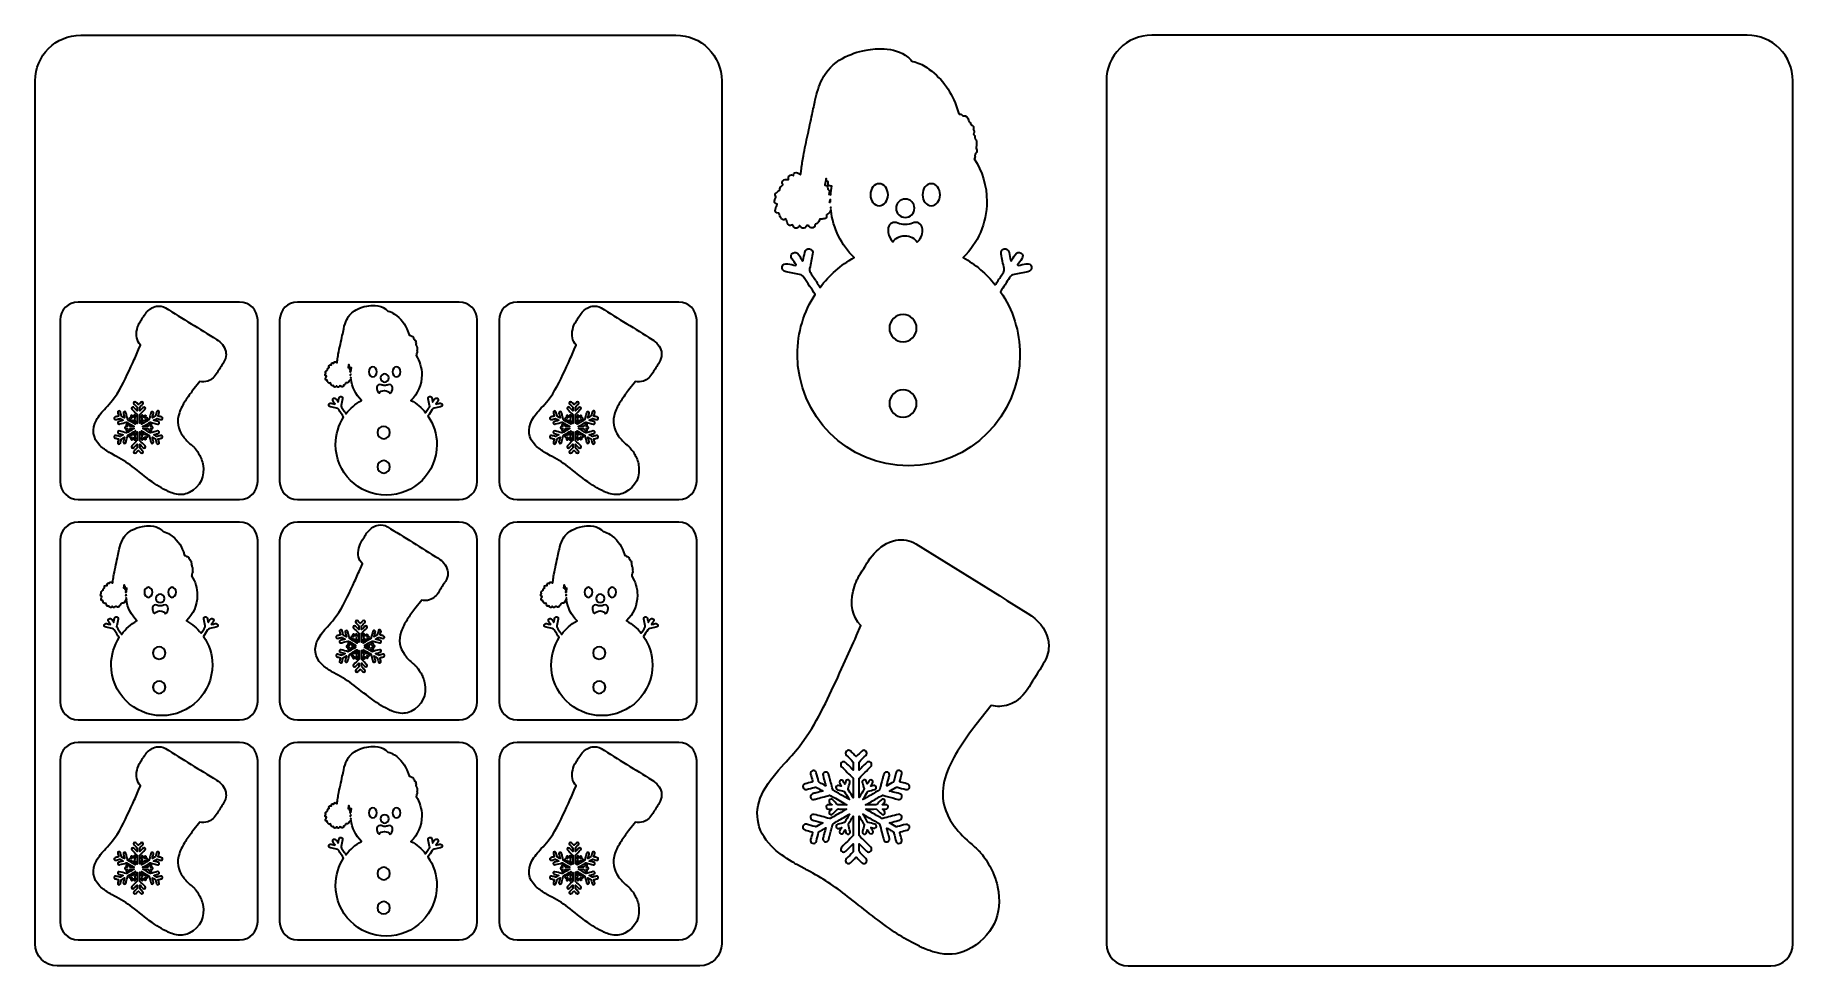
# Model space of a CAD drawing. Extents: x 28 to 2005, y -1071 to -24.
import ezdxf

# ---------------------------------------------------------------- set-up
doc = ezdxf.new("R2010")
doc.units = 0
doc.header["$MEASUREMENT"] = 0
doc.layers.add('Layer 1', color=7, linetype='Continuous', lineweight=0)

msp = doc.modelspace()

# ---------------------------------------------------------------- linework, layer by layer
at = {"layer": 'Layer 1', "color": 240, "lineweight": 35, "true_color": 0xed2224}
for points, knots in [([(748.7, -24.2), (748.7, -24.2), (79.2, -24.2), (79.2, -24.2), (50.9, -24.2), (27.9, -47.2), (27.9, -75.6), (27.9, -75.6), (27.9, -1046.1), (27.9, -1046.1), (27.9, -1059.7), (38.9, -1070.8), (52.6, -1070.8), (52.6, -1070.8), (775.4, -1070.8), (775.4, -1070.8), (789, -1070.8), (800.1, -1059.7), (800.1, -1046.1), (800.1, -1046.1), (800.1, -75.6), (800.1, -75.6), (800.1, -47.2), (777.1, -24.2), (748.7, -24.2)], [0, 0, 0, 0, 1, 1, 1, 2, 2, 2, 3, 3, 3, 4, 4, 4, 5, 5, 5, 6, 6, 6, 7, 7, 7, 8, 8, 8, 8]), ([(1148.7, -284.7), (1148.2, -282), (1145.8, -280.7), (1142.5, -281.4), (1139.5, -282), (1136.5, -282.6), (1133.5, -283.2), (1133.3, -283), (1133.1, -282.8), (1132.9, -282.6), (1134.5, -280.4), (1136.2, -278.2), (1137.7, -275.9), (1139.5, -273.3), (1139.1, -270.7), (1136.8, -269.2), (1134.5, -267.7), (1131.9, -268.3), (1130.1, -271.1), (1128.6, -273.3), (1127.3, -275.6), (1125.8, -277.9), (1125.6, -277.9), (1125.4, -277.8), (1125.2, -277.7), (1124.6, -274.7), (1123.9, -271.6), (1123.3, -268.5), (1122.6, -265.4), (1120.5, -263.9), (1117.9, -264.5), (1115.1, -265), (1113.8, -267.2), (1114.5, -270.5), (1115.6, -275.9), (1116.6, -281.2), (1117.8, -286.6), (1118.2, -288.3), (1118.1, -289.7), (1117, -291.2), (1114.7, -294.5), (1112.6, -297.9), (1110.3, -301.3), (1109.5, -302.5), (1108.7, -303.8), (1107.9, -305), (1097.9, -292.6), (1085.6, -282.1), (1071.7, -274.3), (1088.1, -258.3), (1098.4, -235.9), (1098.4, -211.2), (1098.4, -193.6), (1093.2, -177.2), (1084.3, -163.4), (1085, -162.6), (1085.3, -161.4), (1084.9, -160), (1084.7, -159.3), (1085.3, -157.6), (1085.8, -157.2), (1087.4, -156), (1087.8, -154.1), (1086.7, -152.4), (1086.2, -151.6), (1086.1, -150.9), (1086.5, -150.1), (1086.9, -149.3), (1087, -148.4), (1086.6, -147.6), (1086.5, -147.3), (1086.6, -146.9), (1086.6, -146.6), (1087.3, -144.3), (1086.8, -142.2), (1085.2, -140.4), (1085, -140.1), (1084.8, -140), (1084.9, -139.6), (1085, -138.3), (1084.6, -137.2), (1083.8, -136.2), (1083.4, -135.7), (1083.4, -135.3), (1083.8, -134.7), (1084.2, -133.9), (1084.5, -133), (1084.1, -132.1), (1084, -131.6), (1083.8, -131.1), (1083.4, -130.8), (1083, -130.4), (1083.1, -130.1), (1083.3, -129.8), (1083.5, -129.2), (1083.7, -128.6), (1083.5, -128), (1083.6, -127.2), (1083.2, -126.6), (1082.6, -126.1), (1082.2, -125.6), (1081.6, -125.4), (1081, -125.3), (1080.7, -125.2), (1080.4, -125.2), (1080.4, -124.8), (1080, -123.2), (1079.2, -121.8), (1078, -120.6), (1077.8, -120.4), (1077.8, -120.2), (1077.7, -119.9), (1077.2, -116.4), (1075.3, -114.8), (1071.7, -114.8), (1071.4, -114.8), (1071.1, -114.8), (1070.9, -114.4), (1070.1, -113.3), (1069, -112.7), (1067.6, -113), (1067.1, -113.1), (1067.1, -112.8), (1067, -112.5), (1065.9, -109.6), (1064.9, -106.7), (1063.9, -103.7), (1057.5, -85.7), (1046.5, -71.3), (1030.7, -60.6), (1025.9, -57.4), (1020.8, -54.9), (1015.1, -53.8), (1014.6, -53.6), (1014.1, -53.4), (1013.8, -53), (1012.4, -51.5), (1011, -50.1), (1009.4, -48.9), (1001.6, -42.8), (992.5, -40.3), (982.8, -39.6), (976, -39.1), (969.2, -39.7), (962.5, -41), (953.2, -42.7), (944.3, -45.8), (936, -50.3), (925.8, -55.9), (918.2, -63.8), (913, -74.1), (909.4, -81.4), (907.1, -89.1), (905.3, -97), (904.1, -102.4), (903.1, -107.9), (901.9, -113.4), (900.3, -120.9), (898.6, -128.3), (897, -135.8), (895.2, -143.8), (893.5, -151.9), (892, -160), (891.2, -164.8), (890.4, -169.7), (889.8, -174.6), (889.5, -176.6), (889.3, -178.5), (889.1, -180.5), (889, -181.2), (888.8, -181.1), (888.3, -180.8), (887.4, -180.1), (886.5, -179.5), (885.5, -178.9), (883.5, -177.8), (881.1, -179.1), (880.9, -181.4), (880.8, -181.6), (880.8, -181.8), (880.8, -182.1), (880.5, -182), (880.4, -181.9), (880.2, -181.8), (877.9, -180.5), (875.7, -181.5), (875.1, -184.1), (875, -184.8), (875.2, -185.4), (875.2, -186), (875.3, -186.5), (875.2, -186.8), (874.6, -186.7), (873.6, -186.6), (872.7, -186.6), (871.7, -186.6), (869.3, -186.6), (867.7, -188.7), (868.3, -191), (868.5, -191.6), (869.5, -192), (869, -192.7), (868.6, -193.2), (867.9, -193.5), (867.4, -193.9), (867.3, -193.9), (867.2, -194), (867.2, -194.1), (865.9, -195.1), (865.2, -196.4), (865.6, -198), (865.7, -198.5), (865.4, -198.5), (865.2, -198.7), (864, -199.6), (862.8, -200.5), (861.6, -201.4), (860.4, -202.3), (859.8, -203.7), (860.5, -204.8), (861.5, -206.3), (860.9, -207.3), (860.1, -208.4), (860, -208.6), (859.9, -208.8), (859.9, -208.9), (858.6, -211.7), (859.6, -213.7), (862.6, -214.2), (861.9, -216.1), (861.2, -217.9), (860.5, -219.8), (859.5, -222.3), (861.5, -224.7), (864.1, -224.3), (864.5, -224.2), (864.7, -224.2), (864.8, -224.7), (865.1, -226.5), (865.8, -228.1), (866.7, -229.6), (867.4, -230.7), (868.2, -231.5), (869.5, -231.7), (870.6, -232), (871.5, -231.5), (872.3, -230.8), (873, -232.6), (873.7, -234.4), (874.5, -236.2), (875, -237.6), (876, -238.2), (877.5, -238.2), (878.4, -238.2), (879.1, -238), (879.9, -237.4), (880.2, -238.1), (880.5, -238.7), (880.8, -239.3), (881.3, -240.6), (882.2, -241.4), (883.6, -241.4), (884.9, -241.5), (886.1, -240.9), (886.8, -239.7), (887.1, -239.2), (887.4, -238.8), (887.7, -238.3), (888.4, -239), (889, -239.7), (889.6, -240.3), (891.3, -242.1), (893.9, -241.7), (895, -239.5), (895.6, -238.3), (896.9, -238), (898, -238.8), (898.4, -239), (898.7, -239.4), (899, -239.7), (899.9, -240.9), (901.3, -241.3), (902.7, -240.8), (904.1, -240.3), (905, -239.2), (904.9, -237.7), (904.9, -237), (905.1, -236.8), (905.8, -236.6), (908.1, -235.9), (909.5, -234.4), (910, -232), (910.1, -231.4), (910.3, -231.2), (910.9, -231.2), (912.3, -231.1), (913.8, -230.9), (915.3, -230.7), (917.2, -230.4), (918.3, -228.9), (917.9, -227), (917.8, -226.5), (918, -226.3), (918.3, -226.1), (920, -225), (921.4, -223.6), (922.5, -222), (922.8, -221.6), (922.9, -221.2), (923, -220.8), (925.3, -241.7), (934.9, -260.4), (949.2, -274.3), (934.2, -282.7), (921.1, -294.1), (910.8, -307.8), (909.4, -305.6), (908, -303.5), (906.6, -301.3), (904.3, -297.9), (902.2, -294.5), (899.9, -291.2), (898.8, -289.7), (898.6, -288.3), (899, -286.6), (900.3, -281.2), (901.3, -275.9), (902.4, -270.5), (903.1, -267.2), (901.8, -265), (899, -264.5), (896.4, -263.9), (894.3, -265.4), (893.6, -268.5), (893, -271.6), (892.3, -274.7), (891.7, -277.7), (891.5, -277.8), (891.3, -277.9), (891, -277.9), (889.6, -275.6), (888.3, -273.3), (886.8, -271.1), (885, -268.3), (882.4, -267.7), (880.1, -269.2), (877.8, -270.7), (877.4, -273.3), (879.2, -275.9), (880.7, -278.2), (882.4, -280.4), (884, -282.6), (883.8, -282.8), (883.6, -283), (883.4, -283.2), (880.4, -282.6), (877.4, -282), (874.4, -281.4), (871.1, -280.7), (868.7, -282), (868.2, -284.7), (867.7, -287.4), (869.3, -289.5), (872.5, -290.2), (877.6, -291.3), (882.6, -292.5), (887.7, -293.3), (890.2, -293.8), (891.7, -294.9), (893, -297), (897, -303.2), (901.1, -309.5), (905.2, -315.8), (892.6, -335.3), (885.3, -358.5), (885.3, -383.4), (885.3, -452.5), (941.3, -508.5), (1010.4, -508.5), (1079.5, -508.5), (1135.6, -452.5), (1135.6, -383.4), (1135.6, -357.2), (1127.5, -332.8), (1113.7, -312.7), (1117.1, -307.5), (1120.5, -302.2), (1123.9, -297), (1125.2, -294.9), (1126.7, -293.8), (1129.1, -293.3), (1134.3, -292.5), (1139.3, -291.3), (1144.4, -290.2), (1147.6, -289.5), (1149.2, -287.4), (1148.7, -284.7)], [0, 0, 0, 0, 1, 1, 1, 2, 2, 2, 3, 3, 3, 4, 4, 4, 5, 5, 5, 6, 6, 6, 7, 7, 7, 8, 8, 8, 9, 9, 9, 10, 10, 10, 11, 11, 11, 12, 12, 12, 13, 13, 13, 14, 14, 14, 15, 15, 15, 16, 16, 16, 17, 17, 17, 18, 18, 18, 19, 19, 19, 20, 20, 20, 21, 21, 21, 22, 22, 22, 23, 23, 23, 24, 24, 24, 25, 25, 25, 26, 26, 26, 27, 27, 27, 28, 28, 28, 29, 29, 29, 30, 30, 30, 31, 31, 31, 32, 32, 32, 33, 33, 33, 34, 34, 34, 35, 35, 35, 36, 36, 36, 37, 37, 37, 38, 38, 38, 39, 39, 39, 40, 40, 40, 41, 41, 41, 42, 42, 42, 43, 43, 43, 44, 44, 44, 45, 45, 45, 46, 46, 46, 47, 47, 47, 48, 48, 48, 49, 49, 49, 50, 50, 50, 51, 51, 51, 52, 52, 52, 53, 53, 53, 54, 54, 54, 55, 55, 55, 56, 56, 56, 57, 57, 57, 58, 58, 58, 59, 59, 59, 60, 60, 60, 61, 61, 61, 62, 62, 62, 63, 63, 63, 64, 64, 64, 65, 65, 65, 66, 66, 66, 67, 67, 67, 68, 68, 68, 69, 69, 69, 70, 70, 70, 71, 71, 71, 72, 72, 72, 73, 73, 73, 74, 74, 74, 75, 75, 75, 76, 76, 76, 77, 77, 77, 78, 78, 78, 79, 79, 79, 80, 80, 80, 81, 81, 81, 82, 82, 82, 83, 83, 83, 84, 84, 84, 85, 85, 85, 86, 86, 86, 87, 87, 87, 88, 88, 88, 89, 89, 89, 90, 90, 90, 91, 91, 91, 92, 92, 92, 93, 93, 93, 94, 94, 94, 95, 95, 95, 96, 96, 96, 97, 97, 97, 98, 98, 98, 99, 99, 99, 100, 100, 100, 101, 101, 101, 102, 102, 102, 103, 103, 103, 104, 104, 104, 105, 105, 105, 106, 106, 106, 107, 107, 107, 108, 108, 108, 109, 109, 109, 110, 110, 110, 111, 111, 111, 112, 112, 112, 113, 113, 113, 114, 114, 114, 115, 115, 115, 116, 116, 116, 117, 117, 117, 118, 118, 118, 119, 119, 119, 120, 120, 120, 121, 121, 121, 122, 122, 122, 123, 123, 123, 124, 124, 124, 125, 125, 125, 126, 126, 126, 127, 127, 127, 128, 128, 128, 129, 129, 129, 130, 130, 130, 131, 131, 131, 132, 132, 132, 132]), ([(2005, -75.6), (2005, -75.6), (2005, -1046.1), (2005, -1046.1), (2005, -1059.7), (1993.9, -1070.8), (1980.3, -1070.8), (1980.3, -1070.8), (1257.5, -1070.8), (1257.5, -1070.8), (1243.8, -1070.8), (1232.8, -1059.7), (1232.8, -1046.1), (1232.8, -1046.1), (1232.8, -75.6), (1232.8, -75.6), (1232.8, -47.2), (1255.8, -24.2), (1284.1, -24.2), (1284.1, -24.2), (1953.7, -24.2), (1953.7, -24.2), (1982, -24.2), (2005, -47.2), (2005, -75.6)], [0, 0, 0, 0, 1, 1, 1, 2, 2, 2, 3, 3, 3, 4, 4, 4, 5, 5, 5, 6, 6, 6, 7, 7, 7, 8, 8, 8, 8]), ([(922.8, -204.2), (922.3, -203.7), (921.6, -203.4), (920.7, -203.1), (920.9, -202.5), (921.1, -201.9), (921.2, -201.3), (921.7, -199.7), (921.4, -198.6), (919.9, -197.6), (919.6, -197.4), (919.5, -197.2), (919.5, -196.8), (919.5, -194.5), (918.6, -193.4), (916.4, -192.9), (916.1, -192.9), (916, -192.8), (916, -192.5), (916.6, -190.2), (917.1, -187.9), (917.6, -185.5), (917.6, -186.9), (918, -188.1), (919.2, -188.7), (920, -189.1), (920, -189.5), (919.8, -190.2), (919.5, -191.8), (920.2, -193.2), (921.6, -193.8), (922.5, -194.3), (923.3, -194.2), (924.2, -193.9), (923.6, -197.2), (923.1, -200.7), (922.8, -204.2)], [0, 0, 0, 0, 1, 1, 1, 2, 2, 2, 3, 3, 3, 4, 4, 4, 5, 5, 5, 6, 6, 6, 7, 7, 7, 8, 8, 8, 9, 9, 9, 10, 10, 10, 11, 11, 11, 12, 12, 12, 12]), ([(977.3, -216.1), (971.8, -216.1), (967.4, -210.6), (967.4, -203.7), (967.4, -196.9), (971.8, -191.3), (977.3, -191.3), (982.8, -191.3), (987.2, -196.9), (987.2, -203.7), (987.2, -210.6), (982.8, -216.1), (977.3, -216.1)], [0, 0, 0, 0, 1, 1, 1, 2, 2, 2, 3, 3, 3, 4, 4, 4, 4]), ([(1035.9, -216.1), (1030.4, -216.1), (1026, -210.6), (1026, -203.7), (1026, -196.9), (1030.4, -191.3), (1035.9, -191.3), (1041.4, -191.3), (1045.8, -196.9), (1045.8, -203.7), (1045.8, -210.6), (1041.4, -216.1), (1035.9, -216.1)], [0, 0, 0, 0, 1, 1, 1, 2, 2, 2, 3, 3, 3, 4, 4, 4, 4]), ([(922.5, -212.2), (922.3, -212.1), (921.9, -212), (921.6, -211.9), (921, -211.9), (921.1, -211.6), (921.3, -211.2), (921.7, -210.5), (922.1, -209.8), (922.6, -209.1), (922.5, -209.8), (922.5, -210.5), (922.5, -211.2), (922.5, -211.5), (922.5, -211.9), (922.5, -212.2)], [0, 0, 0, 0, 1, 1, 1, 2, 2, 2, 3, 3, 3, 4, 4, 4, 5, 5, 5, 5]), ([(1006.6, -208.5), (1012.3, -208.5), (1017, -213.1), (1017, -218.8), (1017, -224.6), (1012.3, -229.2), (1006.6, -229.2), (1000.9, -229.2), (996.2, -224.6), (996.2, -218.8), (996.2, -213.1), (1000.9, -208.5), (1006.6, -208.5)], [0, 0, 0, 0, 1, 1, 1, 2, 2, 2, 3, 3, 3, 4, 4, 4, 4]), ([(922.8, -218.8), (922.6, -218.4), (922.6, -218.1), (922.8, -217.8), (922.8, -218.2), (922.8, -218.5), (922.9, -218.9), (922.8, -218.8), (922.8, -218.8), (922.8, -218.8)], [0, 0, 0, 0, 1, 1, 1, 2, 2, 2, 3, 3, 3, 3]), ([(1019.9, -257.1), (1017.7, -252.9), (1012.4, -249.9), (1006.2, -249.9), (1000.2, -249.9), (995.1, -252.6), (992.7, -256.5), (989.9, -253.8), (987.9, -250.1), (987.4, -246.1), (987.1, -244.2), (987.2, -242.4), (987.5, -240.7), (988.3, -236), (993.6, -233.4), (998.1, -235.5), (1000.7, -236.7), (1003.6, -237.3), (1006.6, -237.3), (1009.6, -237.3), (1012.4, -236.7), (1014.9, -235.5), (1019.6, -233.4), (1025.1, -236.2), (1025.8, -241.2), (1025.9, -242), (1026, -242.8), (1026, -243.6), (1026, -248.9), (1023.7, -253.7), (1019.9, -257.1)], [0, 0, 0, 0, 1, 1, 1, 2, 2, 2, 3, 3, 3, 4, 4, 4, 5, 5, 5, 6, 6, 6, 7, 7, 7, 8, 8, 8, 9, 9, 9, 10, 10, 10, 10]), ([(278.2, -526.3), (278.2, -537.4), (269.1, -546.5), (257.9, -546.5), (257.9, -546.5), (76.2, -546.5), (76.2, -546.5), (65, -546.5), (56, -537.4), (56, -526.3), (56, -526.3), (56, -344.5), (56, -344.5), (56, -333.4), (65, -324.3), (76.2, -324.3), (76.2, -324.3), (257.9, -324.3), (257.9, -324.3), (269.1, -324.3), (278.2, -333.4), (278.2, -344.5), (278.2, -344.5), (278.2, -526.3), (278.2, -526.3)], [0, 0, 0, 0, 1, 1, 1, 2, 2, 2, 3, 3, 3, 4, 4, 4, 5, 5, 5, 6, 6, 6, 7, 7, 7, 8, 8, 8, 8]), ([(242.3, -380.1), (240.8, -374), (237, -369.7), (231.9, -366.5), (212.8, -354.6), (193.7, -342.7), (174.6, -330.9), (171.5, -329), (168, -328.4), (164.4, -329.1), (159.8, -329.9), (156.3, -332.6), (153.2, -335.9), (150.4, -338.9), (148.6, -342.7), (146.3, -346.1), (144.4, -348.9), (143.3, -351.9), (142.5, -355.1), (140.7, -361.9), (142.2, -368.1), (146.4, -372.7), (146.4, -372.7), (144.3, -377.7), (144.3, -377.7), (142.1, -382.6), (140, -387.7), (137.7, -392.7), (132.2, -404.5), (127, -416.4), (120.1, -427.4), (120.1, -427.4), (114.9, -434.7), (114.9, -434.7), (112.5, -437.7), (109.8, -440.5), (107.2, -443.4), (103.3, -447.7), (99.5, -452.1), (96.7, -457.2), (91.3, -467.2), (92.7, -477.5), (100.7, -485.6), (103.9, -488.8), (107.5, -491.3), (111.3, -493.6), (111.5, -493.6), (111.5, -493.7), (111.7, -493.7), (111.7, -493.7), (111.7, -493.7), (111.7, -493.7), (111.7, -493.7), (111.7, -493.7), (111.7, -493.7), (112.5, -494.2), (113.1, -494.6), (113.6, -494.8), (113.6, -494.8), (117.7, -497.1), (117.7, -497.1), (118.3, -497.4), (118.8, -497.7), (119.3, -498), (126.5, -501.7), (133.2, -506.2), (139.6, -511.2), (147.2, -517.1), (154.6, -523.2), (162.5, -528.7), (165.7, -530.8), (168.9, -532.9), (172.4, -534.6), (172.4, -534.6), (172.4, -534.7), (172.4, -534.7), (172.4, -534.7), (176.4, -536.7), (176.4, -536.7), (176.6, -536.9), (176.8, -537), (177.1, -537.2), (177.5, -537.4), (178, -537.5), (178.4, -537.7), (178.4, -537.7), (178.4, -537.7), (178.4, -537.7), (180.6, -538.6), (182.7, -539.4), (185, -540), (190.5, -541.3), (195.8, -541.3), (201, -538.6), (213.7, -532), (219.3, -520.3), (216.4, -506.3), (215.9, -503.9), (215.2, -501.6), (214.2, -499.4), (214.2, -499.3), (214.1, -499.2), (214.1, -499.1), (214.1, -499), (214, -499), (214, -498.9), (213.4, -497.5), (212.6, -496.1), (211.8, -494.7), (210, -491.6), (208.3, -489.5), (207.1, -488.2), (207.1, -488.2), (207.1, -488.2), (207.1, -488.1), (206.9, -488), (206.8, -487.8), (206.6, -487.7), (205.8, -486.9), (205.4, -486.5), (205.4, -486.5), (204.7, -485.9), (204, -485.3), (203.3, -484.7), (199.9, -481.9), (196.8, -478.8), (194.2, -475.3), (188.2, -467.2), (186.8, -458.4), (190.1, -448.8), (191.7, -444), (194.2, -439.6), (196.9, -435.4), (199.6, -431.2), (202.4, -427.2), (205.4, -423.3), (205.4, -423.3), (213.2, -413.6), (213.2, -413.6), (216, -414.3), (219, -414.2), (222.1, -413.2), (226.7, -411.6), (230.1, -408.2), (232.5, -404.1), (234.8, -400.1), (237.4, -396.3), (239.8, -392.3), (241.5, -389.5), (242.6, -386.5), (242.6, -383.2), (242.5, -382.1), (242.5, -381.1), (242.3, -380.1)], [0, 0, 0, 0, 1, 1, 1, 2, 2, 2, 3, 3, 3, 4, 4, 4, 5, 5, 5, 6, 6, 6, 7, 7, 7, 8, 8, 8, 9, 9, 9, 10, 10, 10, 11, 11, 11, 12, 12, 12, 13, 13, 13, 14, 14, 14, 15, 15, 15, 16, 16, 16, 17, 17, 17, 18, 18, 18, 19, 19, 19, 20, 20, 20, 21, 21, 21, 22, 22, 22, 23, 23, 23, 24, 24, 24, 25, 25, 25, 26, 26, 26, 27, 27, 27, 28, 28, 28, 29, 29, 29, 30, 30, 30, 31, 31, 31, 32, 32, 32, 33, 33, 33, 34, 34, 34, 35, 35, 35, 36, 36, 36, 37, 37, 37, 38, 38, 38, 39, 39, 39, 40, 40, 40, 41, 41, 41, 42, 42, 42, 43, 43, 43, 44, 44, 44, 45, 45, 45, 46, 46, 46, 47, 47, 47, 48, 48, 48, 49, 49, 49, 50, 50, 50, 51, 51, 51, 51]), ([(525.1, -526.3), (525.1, -537.4), (516, -546.5), (504.9, -546.5), (504.9, -546.5), (323.1, -546.5), (323.1, -546.5), (311.9, -546.5), (302.9, -537.4), (302.9, -526.3), (302.9, -526.3), (302.9, -344.5), (302.9, -344.5), (302.9, -333.4), (311.9, -324.3), (323.1, -324.3), (323.1, -324.3), (504.9, -324.3), (504.9, -324.3), (516, -324.3), (525.1, -333.4), (525.1, -344.5), (525.1, -344.5), (525.1, -526.3), (525.1, -526.3)], [0, 0, 0, 0, 1, 1, 1, 2, 2, 2, 3, 3, 3, 4, 4, 4, 5, 5, 5, 6, 6, 6, 7, 7, 7, 8, 8, 8, 8]), ([(485.7, -439.7), (485.4, -438.4), (484.4, -437.8), (482.8, -438.2), (481.5, -438.4), (480.1, -438.7), (478.8, -439), (478.7, -438.9), (478.6, -438.8), (478.5, -438.7), (479.2, -437.7), (480, -436.7), (480.7, -435.7), (481.5, -434.5), (481.3, -433.3), (480.3, -432.6), (479.2, -431.9), (478, -432.2), (477.2, -433.5), (476.5, -434.5), (475.9, -435.6), (475.3, -436.6), (475.2, -436.6), (475.1, -436.5), (475, -436.5), (474.7, -435.1), (474.4, -433.7), (474.1, -432.3), (473.8, -430.9), (472.9, -430.2), (471.6, -430.5), (470.4, -430.7), (469.8, -431.7), (470.1, -433.2), (470.6, -435.7), (471.1, -438.1), (471.6, -440.5), (471.8, -441.3), (471.7, -441.9), (471.3, -442.6), (470.2, -444.1), (469.2, -445.7), (468.2, -447.2), (467.9, -447.8), (467.5, -448.3), (467.1, -448.9), (462.6, -443.3), (457, -438.5), (450.6, -434.9), (458.1, -427.7), (462.8, -417.5), (462.8, -406.2), (462.8, -398.2), (460.4, -390.8), (456.4, -384.5), (456.7, -384.1), (456.8, -383.6), (456.7, -382.9), (456.6, -382.6), (456.8, -381.9), (457.1, -381.7), (457.8, -381.1), (458, -380.3), (457.5, -379.5), (457.2, -379.1), (457.2, -378.8), (457.4, -378.4), (457.6, -378.1), (457.6, -377.7), (457.4, -377.3), (457.4, -377.2), (457.4, -377), (457.4, -376.9), (457.7, -375.8), (457.5, -374.9), (456.8, -374), (456.7, -373.9), (456.6, -373.8), (456.6, -373.7), (456.7, -373.1), (456.5, -372.6), (456.2, -372.1), (456, -371.9), (456, -371.7), (456.1, -371.4), (456.3, -371.1), (456.5, -370.7), (456.3, -370.3), (456.3, -370), (456.2, -369.8), (456, -369.7), (455.8, -369.5), (455.8, -369.4), (455.9, -369.2), (456, -369), (456.1, -368.7), (456, -368.4), (456, -368), (455.9, -367.7), (455.6, -367.5), (455.4, -367.3), (455.2, -367.2), (454.9, -367.2), (454.8, -367.1), (454.6, -367.1), (454.6, -367), (454.4, -366.2), (454.1, -365.6), (453.5, -365), (453.4, -364.9), (453.4, -364.8), (453.4, -364.7), (453.1, -363.1), (452.3, -362.4), (450.7, -362.4), (450.5, -362.4), (450.4, -362.4), (450.3, -362.2), (449.9, -361.7), (449.4, -361.4), (448.8, -361.6), (448.5, -361.6), (448.5, -361.5), (448.5, -361.3), (448, -360), (447.6, -358.7), (447.1, -357.4), (444.2, -349.2), (439.2, -342.6), (432, -337.8), (429.8, -336.3), (427.5, -335.2), (424.9, -334.6), (424.7, -334.6), (424.5, -334.5), (424.3, -334.3), (423.7, -333.6), (423, -333), (422.3, -332.4), (418.7, -329.7), (414.6, -328.5), (410.2, -328.2), (407.1, -328), (404, -328.2), (401, -328.8), (396.7, -329.6), (392.7, -331), (388.9, -333.1), (384.3, -335.6), (380.8, -339.2), (378.5, -343.9), (376.8, -347.2), (375.8, -350.7), (375, -354.3), (374.4, -356.8), (374, -359.3), (373.4, -361.8), (372.7, -365.2), (371.9, -368.5), (371.2, -371.9), (370.4, -375.6), (369.6, -379.3), (368.9, -382.9), (368.5, -385.2), (368.2, -387.4), (367.9, -389.6), (367.8, -390.5), (367.7, -391.4), (367.6, -392.3), (367.5, -392.6), (367.4, -392.6), (367.2, -392.4), (366.8, -392.1), (366.4, -391.8), (365.9, -391.6), (365.1, -391.1), (363.9, -391.7), (363.8, -392.7), (363.8, -392.8), (363.8, -392.9), (363.8, -393), (363.7, -393), (363.6, -392.9), (363.5, -392.9), (362.5, -392.3), (361.5, -392.8), (361.2, -393.9), (361.2, -394.2), (361.2, -394.5), (361.3, -394.8), (361.3, -395), (361.3, -395.1), (361, -395.1), (360.6, -395.1), (360.1, -395.1), (359.7, -395.1), (358.6, -395), (357.9, -396), (358.2, -397.1), (358.2, -397.3), (358.7, -397.5), (358.5, -397.8), (358.3, -398.1), (358, -398.2), (357.7, -398.4), (357.7, -398.4), (357.7, -398.4), (357.6, -398.5), (357, -398.9), (356.7, -399.5), (356.9, -400.3), (357, -400.5), (356.8, -400.5), (356.7, -400.6), (356.2, -401), (355.6, -401.4), (355.1, -401.8), (354.5, -402.2), (354.3, -402.8), (354.6, -403.3), (355, -404), (354.8, -404.5), (354.4, -405), (354.4, -405.1), (354.3, -405.1), (354.3, -405.2), (353.7, -406.5), (354.2, -407.4), (355.5, -407.6), (355.2, -408.5), (354.9, -409.3), (354.6, -410.2), (354.1, -411.3), (355, -412.4), (356.2, -412.2), (356.4, -412.2), (356.5, -412.2), (356.5, -412.4), (356.7, -413.2), (357, -413.9), (357.4, -414.6), (357.7, -415.1), (358.1, -415.5), (358.7, -415.6), (359.2, -415.7), (359.6, -415.5), (360, -415.2), (360.3, -416), (360.6, -416.8), (360.9, -417.6), (361.2, -418.2), (361.6, -418.5), (362.3, -418.5), (362.7, -418.5), (363.1, -418.4), (363.4, -418.2), (363.5, -418.5), (363.7, -418.7), (363.8, -419), (364, -419.6), (364.5, -420), (365.1, -420), (365.7, -420), (366.2, -419.8), (366.5, -419.2), (366.7, -419), (366.8, -418.8), (367, -418.6), (367.3, -418.9), (367.5, -419.2), (367.8, -419.5), (368.6, -420.3), (369.8, -420.1), (370.3, -419.1), (370.6, -418.6), (371.1, -418.4), (371.7, -418.8), (371.8, -418.9), (372, -419.1), (372.1, -419.2), (372.5, -419.7), (373.1, -419.9), (373.8, -419.7), (374.4, -419.5), (374.8, -419), (374.8, -418.3), (374.8, -418), (374.9, -417.9), (375.2, -417.8), (376.2, -417.5), (376.9, -416.8), (377.1, -415.7), (377.1, -415.4), (377.2, -415.4), (377.5, -415.3), (378.2, -415.3), (378.8, -415.2), (379.5, -415.1), (380.4, -415), (380.9, -414.3), (380.7, -413.4), (380.6, -413.2), (380.7, -413.1), (380.9, -413), (381.6, -412.5), (382.3, -411.9), (382.8, -411.2), (382.9, -411), (383, -410.8), (383, -410.6), (384.1, -420.1), (388.4, -428.6), (394.9, -434.9), (388.1, -438.8), (382.2, -444), (377.5, -450.2), (376.8, -449.2), (376.2, -448.2), (375.5, -447.2), (374.5, -445.7), (373.5, -444.1), (372.5, -442.6), (372, -441.9), (371.9, -441.3), (372.1, -440.5), (372.7, -438.1), (373.2, -435.7), (373.7, -433.2), (374, -431.7), (373.4, -430.7), (372.1, -430.5), (370.9, -430.2), (370, -430.9), (369.7, -432.3), (369.3, -433.7), (369.1, -435.1), (368.8, -436.5), (368.7, -436.5), (368.6, -436.6), (368.5, -436.6), (367.8, -435.6), (367.2, -434.5), (366.5, -433.5), (365.7, -432.2), (364.5, -431.9), (363.5, -432.6), (362.5, -433.3), (362.3, -434.5), (363.1, -435.7), (363.8, -436.7), (364.5, -437.7), (365.3, -438.7), (365.2, -438.8), (365.1, -438.9), (365, -439), (363.6, -438.7), (362.3, -438.4), (360.9, -438.2), (359.4, -437.8), (358.3, -438.4), (358.1, -439.7), (357.8, -440.9), (358.6, -441.9), (360.1, -442.2), (362.4, -442.7), (364.7, -443.2), (367, -443.6), (368.1, -443.8), (368.8, -444.3), (369.4, -445.3), (371.2, -448.1), (373, -451), (374.9, -453.8), (369.2, -462.7), (365.9, -473.2), (365.9, -484.6), (365.9, -516), (391.4, -541.5), (422.8, -541.5), (454.2, -541.5), (479.7, -516), (479.7, -484.6), (479.7, -472.6), (476, -461.6), (469.7, -452.4), (471.3, -450), (472.9, -447.7), (474.4, -445.3), (475, -444.3), (475.7, -443.8), (476.8, -443.6), (479.1, -443.2), (481.4, -442.7), (483.7, -442.2), (485.2, -441.9), (485.9, -440.9), (485.7, -439.7)], [0, 0, 0, 0, 1, 1, 1, 2, 2, 2, 3, 3, 3, 4, 4, 4, 5, 5, 5, 6, 6, 6, 7, 7, 7, 8, 8, 8, 9, 9, 9, 10, 10, 10, 11, 11, 11, 12, 12, 12, 13, 13, 13, 14, 14, 14, 15, 15, 15, 16, 16, 16, 17, 17, 17, 18, 18, 18, 19, 19, 19, 20, 20, 20, 21, 21, 21, 22, 22, 22, 23, 23, 23, 24, 24, 24, 25, 25, 25, 26, 26, 26, 27, 27, 27, 28, 28, 28, 29, 29, 29, 30, 30, 30, 31, 31, 31, 32, 32, 32, 33, 33, 33, 34, 34, 34, 35, 35, 35, 36, 36, 36, 37, 37, 37, 38, 38, 38, 39, 39, 39, 40, 40, 40, 41, 41, 41, 42, 42, 42, 43, 43, 43, 44, 44, 44, 45, 45, 45, 46, 46, 46, 47, 47, 47, 48, 48, 48, 49, 49, 49, 50, 50, 50, 51, 51, 51, 52, 52, 52, 53, 53, 53, 54, 54, 54, 55, 55, 55, 56, 56, 56, 57, 57, 57, 58, 58, 58, 59, 59, 59, 60, 60, 60, 61, 61, 61, 62, 62, 62, 63, 63, 63, 64, 64, 64, 65, 65, 65, 66, 66, 66, 67, 67, 67, 68, 68, 68, 69, 69, 69, 70, 70, 70, 71, 71, 71, 72, 72, 72, 73, 73, 73, 74, 74, 74, 75, 75, 75, 76, 76, 76, 77, 77, 77, 78, 78, 78, 79, 79, 79, 80, 80, 80, 81, 81, 81, 82, 82, 82, 83, 83, 83, 84, 84, 84, 85, 85, 85, 86, 86, 86, 87, 87, 87, 88, 88, 88, 89, 89, 89, 90, 90, 90, 91, 91, 91, 92, 92, 92, 93, 93, 93, 94, 94, 94, 95, 95, 95, 96, 96, 96, 97, 97, 97, 98, 98, 98, 99, 99, 99, 100, 100, 100, 101, 101, 101, 102, 102, 102, 103, 103, 103, 104, 104, 104, 105, 105, 105, 106, 106, 106, 107, 107, 107, 108, 108, 108, 109, 109, 109, 110, 110, 110, 111, 111, 111, 112, 112, 112, 113, 113, 113, 114, 114, 114, 115, 115, 115, 116, 116, 116, 117, 117, 117, 118, 118, 118, 119, 119, 119, 120, 120, 120, 121, 121, 121, 122, 122, 122, 123, 123, 123, 124, 124, 124, 125, 125, 125, 126, 126, 126, 127, 127, 127, 128, 128, 128, 129, 129, 129, 130, 130, 130, 131, 131, 131, 132, 132, 132, 132]), ([(772, -526.3), (772, -537.4), (762.9, -546.5), (751.8, -546.5), (751.8, -546.5), (570, -546.5), (570, -546.5), (558.8, -546.5), (549.8, -537.4), (549.8, -526.3), (549.8, -526.3), (549.8, -344.5), (549.8, -344.5), (549.8, -333.4), (558.8, -324.3), (570, -324.3), (570, -324.3), (751.8, -324.3), (751.8, -324.3), (762.9, -324.3), (772, -333.4), (772, -344.5), (772, -344.5), (772, -526.3), (772, -526.3)], [0, 0, 0, 0, 1, 1, 1, 2, 2, 2, 3, 3, 3, 4, 4, 4, 5, 5, 5, 6, 6, 6, 7, 7, 7, 8, 8, 8, 8]), ([(732.3, -380.1), (730.8, -374), (727, -369.7), (721.9, -366.5), (702.8, -354.6), (683.7, -342.7), (664.6, -330.9), (661.5, -329), (658, -328.4), (654.4, -329.1), (649.8, -329.9), (646.3, -332.6), (643.2, -335.9), (640.4, -338.9), (638.6, -342.7), (636.3, -346.1), (634.4, -348.9), (633.3, -351.9), (632.5, -355.1), (630.7, -361.9), (632.2, -368.1), (636.4, -372.7), (636.4, -372.7), (634.3, -377.7), (634.3, -377.7), (632.1, -382.6), (630, -387.7), (627.7, -392.7), (622.2, -404.5), (617, -416.4), (610.1, -427.4), (610.1, -427.4), (604.9, -434.7), (604.9, -434.7), (602.5, -437.7), (599.8, -440.5), (597.2, -443.4), (593.3, -447.7), (589.5, -452.1), (586.7, -457.2), (581.3, -467.2), (582.7, -477.5), (590.7, -485.6), (593.9, -488.8), (597.5, -491.3), (601.3, -493.6), (601.5, -493.6), (601.5, -493.7), (601.7, -493.7), (601.7, -493.7), (601.7, -493.7), (601.7, -493.7), (601.7, -493.7), (601.7, -493.7), (601.7, -493.7), (602.5, -494.2), (603.1, -494.6), (603.6, -494.8), (603.6, -494.8), (607.7, -497.1), (607.7, -497.1), (608.3, -497.4), (608.8, -497.7), (609.3, -498), (616.5, -501.7), (623.2, -506.2), (629.6, -511.2), (637.2, -517.1), (644.6, -523.2), (652.5, -528.7), (655.7, -530.8), (658.9, -532.9), (662.4, -534.6), (662.4, -534.6), (662.4, -534.7), (662.4, -534.7), (662.4, -534.7), (666.4, -536.7), (666.4, -536.7), (666.6, -536.9), (666.8, -537), (667.1, -537.2), (667.5, -537.4), (668, -537.5), (668.4, -537.7), (668.4, -537.7), (668.4, -537.7), (668.4, -537.7), (670.6, -538.6), (672.7, -539.4), (675, -540), (680.5, -541.3), (685.8, -541.3), (691, -538.6), (703.7, -532), (709.3, -520.3), (706.4, -506.3), (705.9, -503.9), (705.2, -501.6), (704.2, -499.4), (704.2, -499.3), (704.1, -499.2), (704.1, -499.1), (704.1, -499), (704, -499), (704, -498.9), (703.4, -497.5), (702.6, -496.1), (701.8, -494.7), (700, -491.6), (698.3, -489.5), (697.1, -488.2), (697.1, -488.2), (697.1, -488.2), (697.1, -488.1), (696.9, -488), (696.8, -487.8), (696.6, -487.7), (695.8, -486.9), (695.4, -486.5), (695.4, -486.5), (694.7, -485.9), (694, -485.3), (693.3, -484.7), (689.9, -481.9), (686.8, -478.8), (684.2, -475.3), (678.2, -467.2), (676.8, -458.4), (680.1, -448.8), (681.7, -444), (684.2, -439.6), (686.9, -435.4), (689.6, -431.2), (692.4, -427.2), (695.4, -423.3), (695.4, -423.3), (703.2, -413.6), (703.2, -413.6), (706, -414.3), (709, -414.2), (712.1, -413.2), (716.7, -411.6), (720.1, -408.2), (722.5, -404.1), (724.8, -400.1), (727.4, -396.3), (729.8, -392.3), (731.5, -389.5), (732.6, -386.5), (732.6, -383.2), (732.5, -382.1), (732.5, -381.1), (732.3, -380.1)], [0, 0, 0, 0, 1, 1, 1, 2, 2, 2, 3, 3, 3, 4, 4, 4, 5, 5, 5, 6, 6, 6, 7, 7, 7, 8, 8, 8, 9, 9, 9, 10, 10, 10, 11, 11, 11, 12, 12, 12, 13, 13, 13, 14, 14, 14, 15, 15, 15, 16, 16, 16, 17, 17, 17, 18, 18, 18, 19, 19, 19, 20, 20, 20, 21, 21, 21, 22, 22, 22, 23, 23, 23, 24, 24, 24, 25, 25, 25, 26, 26, 26, 27, 27, 27, 28, 28, 28, 29, 29, 29, 30, 30, 30, 31, 31, 31, 32, 32, 32, 33, 33, 33, 34, 34, 34, 35, 35, 35, 36, 36, 36, 37, 37, 37, 38, 38, 38, 39, 39, 39, 40, 40, 40, 41, 41, 41, 42, 42, 42, 43, 43, 43, 44, 44, 44, 45, 45, 45, 46, 46, 46, 47, 47, 47, 48, 48, 48, 49, 49, 49, 50, 50, 50, 51, 51, 51, 51]), ([(1004.1, -369), (995.6, -369), (988.7, -362.1), (988.7, -353.7), (988.7, -345.2), (995.6, -338.3), (1004.1, -338.3), (1012.5, -338.3), (1019.4, -345.2), (1019.4, -353.7), (1019.4, -362.1), (1012.5, -369), (1004.1, -369)], [0, 0, 0, 0, 1, 1, 1, 2, 2, 2, 3, 3, 3, 4, 4, 4, 4]), ([(382.9, -403.1), (382.7, -402.8), (382.4, -402.7), (382, -402.6), (382, -402.3), (382.1, -402), (382.2, -401.8), (382.4, -401), (382.3, -400.5), (381.6, -400.1), (381.5, -400), (381.4, -399.9), (381.4, -399.7), (381.4, -398.7), (381, -398.1), (380, -397.9), (379.9, -397.9), (379.8, -397.9), (379.8, -397.8), (380.1, -396.7), (380.3, -395.6), (380.6, -394.6), (380.5, -395.2), (380.7, -395.7), (381.3, -396), (381.6, -396.2), (381.6, -396.4), (381.6, -396.7), (381.4, -397.4), (381.7, -398.1), (382.4, -398.4), (382.8, -398.5), (383.2, -398.5), (383.6, -398.4), (383.3, -399.9), (383, -401.5), (382.9, -403.1)], [0, 0, 0, 0, 1, 1, 1, 2, 2, 2, 3, 3, 3, 4, 4, 4, 5, 5, 5, 6, 6, 6, 7, 7, 7, 8, 8, 8, 9, 9, 9, 10, 10, 10, 11, 11, 11, 12, 12, 12, 12]), ([(382.8, -406.7), (382.7, -406.6), (382.5, -406.6), (382.4, -406.6), (382.1, -406.5), (382.1, -406.4), (382.2, -406.3), (382.4, -405.9), (382.6, -405.6), (382.8, -405.3), (382.8, -405.6), (382.8, -405.9), (382.8, -406.2), (382.8, -406.4), (382.8, -406.6), (382.8, -406.7)], [0, 0, 0, 0, 1, 1, 1, 2, 2, 2, 3, 3, 3, 4, 4, 4, 5, 5, 5, 5]), ([(382.9, -409.7), (382.8, -409.5), (382.8, -409.4), (382.9, -409.3), (382.9, -409.4), (382.9, -409.6), (383, -409.7), (382.9, -409.7), (382.9, -409.7), (382.9, -409.7)], [0, 0, 0, 0, 1, 1, 1, 2, 2, 2, 3, 3, 3, 3]), ([(407.7, -408.5), (405.2, -408.5), (403.2, -406), (403.2, -402.8), (403.2, -399.7), (405.2, -397.2), (407.7, -397.2), (410.2, -397.2), (412.2, -399.7), (412.2, -402.8), (412.2, -406), (410.2, -408.5), (407.7, -408.5)], [0, 0, 0, 0, 1, 1, 1, 2, 2, 2, 3, 3, 3, 4, 4, 4, 4]), ([(421, -405), (423.6, -405), (425.8, -407.1), (425.8, -409.7), (425.8, -412.3), (423.6, -414.4), (421, -414.4), (418.4, -414.4), (416.3, -412.3), (416.3, -409.7), (416.3, -407.1), (418.4, -405), (421, -405)], [0, 0, 0, 0, 1, 1, 1, 2, 2, 2, 3, 3, 3, 4, 4, 4, 4]), ([(434.4, -408.5), (431.9, -408.5), (429.9, -406), (429.9, -402.8), (429.9, -399.7), (431.9, -397.2), (434.4, -397.2), (436.9, -397.2), (438.9, -399.7), (438.9, -402.8), (438.9, -406), (436.9, -408.5), (434.4, -408.5)], [0, 0, 0, 0, 1, 1, 1, 2, 2, 2, 3, 3, 3, 4, 4, 4, 4]), ([(427.1, -427.1), (426.1, -425.2), (423.7, -423.9), (420.8, -423.9), (418.1, -423.9), (415.8, -425.1), (414.7, -426.9), (413.4, -425.6), (412.6, -424), (412.3, -422.1), (412.2, -421.3), (412.2, -420.4), (412.3, -419.6), (412.7, -417.5), (415.1, -416.3), (417.2, -417.3), (418.3, -417.8), (419.7, -418.1), (421, -418.1), (422.4, -418.1), (423.7, -417.8), (424.8, -417.3), (427, -416.3), (429.5, -417.6), (429.8, -419.9), (429.8, -420.2), (429.9, -420.6), (429.9, -421), (429.9, -423.4), (428.8, -425.6), (427.1, -427.1)], [0, 0, 0, 0, 1, 1, 1, 2, 2, 2, 3, 3, 3, 4, 4, 4, 5, 5, 5, 6, 6, 6, 7, 7, 7, 8, 8, 8, 9, 9, 9, 10, 10, 10, 10]), ([(1004.1, -453.7), (995.6, -453.7), (988.7, -446.9), (988.7, -438.4), (988.7, -429.9), (995.6, -423.1), (1004.1, -423.1), (1012.5, -423.1), (1019.4, -429.9), (1019.4, -438.4), (1019.4, -446.9), (1012.5, -453.7), (1004.1, -453.7)], [0, 0, 0, 0, 1, 1, 1, 2, 2, 2, 3, 3, 3, 4, 4, 4, 4]), ([(171.3, -476.2), (171.1, -476.8), (170.7, -477.1), (170.1, -477.3), (168.9, -477.6), (167.8, -477.9), (166.7, -478.2), (166.4, -478.3), (166.3, -478.3), (166.4, -478.7), (166.7, -479.8), (167, -481), (167.3, -482.2), (167.6, -483), (167.1, -483.8), (166.3, -484), (165.5, -484.3), (164.7, -483.9), (164.5, -483), (164.2, -482), (163.9, -480.9), (163.6, -479.8), (163.5, -479.5), (163.4, -479.3), (163.4, -479), (163.3, -478.4), (163, -478), (162.5, -477.8), (162.2, -477.7), (161.9, -477.5), (161.6, -477.3), (161.3, -477.1), (161.1, -477), (160.8, -476.8), (160.4, -476.6), (160, -476.4), (159.7, -476.2), (159.7, -476.4), (159.7, -476.6), (159.8, -476.7), (159.8, -476.9), (159.9, -477), (159.9, -477.2), (160, -477.7), (160.2, -478.1), (160.3, -478.6), (160.6, -479.6), (160.9, -480.6), (161.1, -481.6), (161.2, -482.4), (160.6, -483.1), (159.8, -483.3), (159.1, -483.4), (158.4, -482.9), (158.2, -482.2), (158.1, -481.8), (158, -481.5), (157.9, -481.2), (157.9, -481.1), (157.9, -481.1), (157.9, -481.1), (157.8, -480.9), (157.7, -480.7), (157.7, -480.5), (157.6, -480), (157.4, -479.4), (157.3, -478.9), (157.2, -478.8), (157.2, -478.7), (157.2, -478.5), (156.8, -477.1), (156.4, -475.7), (156, -474.2), (156, -474.1), (155.9, -474), (155.7, -473.9), (154, -472.9), (152.2, -471.9), (150.4, -470.9), (150, -470.6), (149.5, -470.3), (149.1, -470.1), (149.1, -470.1), (149, -470), (149, -470), (149, -470), (148.3, -469.6), (148.3, -469.6), (148.3, -469.6), (148.3, -469.6), (148.3, -469.6), (148.3, -469.6), (147.5, -469.2), (147.5, -469.2), (147.6, -469.3), (147.6, -469.3), (147.7, -469.4), (148.4, -470.7), (149.2, -471.9), (149.9, -473.2), (150, -473.3), (150.1, -473.4), (150.2, -473.4), (151.3, -473.7), (152.4, -474), (153.5, -474.2), (153.9, -474.3), (154.1, -474.5), (154.3, -474.8), (154.5, -475.2), (154.5, -475.6), (154.2, -476), (153.9, -476.3), (153.5, -476.5), (153, -476.4), (152.6, -476.2), (152.2, -476.1), (151.8, -476), (151.7, -476), (151.7, -476), (151.6, -476), (151.6, -476), (151.7, -476.2), (151.7, -476.2), (152, -476.7), (152.3, -477.1), (152.6, -477.6), (152.7, -477.8), (152.7, -478.1), (152.7, -478.4), (152.5, -479.4), (151.1, -479.4), (150.6, -478.6), (150.4, -478.1), (150.1, -477.7), (149.9, -477.3), (149.8, -477.3), (149.8, -477.2), (149.7, -477.2), (149.7, -477.2), (149.7, -477.3), (149.7, -477.3), (149.6, -477.7), (149.5, -478.2), (149.4, -478.6), (149.3, -479), (149, -479.2), (148.6, -479.3), (148.2, -479.4), (147.8, -479.3), (147.5, -479), (147.3, -478.7), (147.2, -478.4), (147.3, -478), (147.6, -476.9), (147.9, -475.8), (148.1, -474.7), (148.2, -474.5), (148.2, -474.4), (148.1, -474.3), (147.3, -473), (146.5, -471.7), (145.7, -470.4), (145.7, -470.3), (145.6, -470.2), (145.5, -470.1), (145.5, -470.1), (145.5, -472.7), (145.5, -472.7), (145.5, -475.1), (145.5, -477.4), (145.5, -479.8), (145.5, -480), (145.6, -480.1), (145.8, -480.3), (147.7, -482.2), (149.6, -484.1), (151.6, -486.1), (152.1, -486.6), (152.1, -487.6), (151.5, -488.1), (150.9, -488.7), (150, -488.7), (149.3, -488.1), (148.1, -486.9), (146.9, -485.7), (145.7, -484.5), (145.7, -484.4), (145.6, -484.4), (145.5, -484.3), (145.5, -485.3), (145.6, -486.2), (145.5, -487.1), (145.4, -488.1), (145.8, -488.7), (146.5, -489.3), (147.4, -490.1), (148.2, -491), (149, -491.9), (149.6, -492.5), (149.6, -493.4), (149.1, -494), (148.5, -494.6), (147.5, -494.6), (146.9, -494), (146, -493.1), (145.2, -492.3), (144.3, -491.4), (144.1, -491.2), (144, -491.2), (143.8, -491.4), (142.9, -492.3), (142.1, -493.1), (141.2, -494), (140.6, -494.6), (139.6, -494.6), (139, -494), (138.5, -493.4), (138.5, -492.5), (139.1, -491.9), (140.2, -490.8), (141.3, -489.7), (142.4, -488.6), (142.5, -488.4), (142.6, -488.3), (142.6, -488.1), (142.6, -488.1), (142.6, -484.3), (142.6, -484.3), (142.1, -484.7), (141.7, -485.1), (141.3, -485.5), (140.4, -486.4), (139.6, -487.3), (138.7, -488.1), (138.1, -488.7), (137.2, -488.7), (136.6, -488.1), (136, -487.5), (136, -486.6), (136.7, -486), (138.6, -484.1), (140.5, -482.1), (142.4, -480.2), (142.5, -480.1), (142.6, -480.1), (142.6, -479.9), (142.6, -479.9), (142.6, -471.1), (142.6, -471.1), (142.6, -471.1), (142.6, -471.1), (142.6, -471.1), (142.6, -471.1), (142.6, -470.1), (142.6, -470.1), (142.5, -470.2), (142.5, -470.2), (142.5, -470.3), (141.7, -471.6), (140.9, -473), (140.1, -474.3), (140, -474.5), (140, -474.6), (140, -474.7), (140.3, -475.8), (140.6, -476.9), (140.9, -478), (141, -478.3), (141, -478.6), (140.8, -478.9), (140.5, -479.3), (140.1, -479.5), (139.7, -479.4), (139.2, -479.3), (138.9, -479), (138.8, -478.6), (138.7, -478.2), (138.6, -477.7), (138.5, -477.3), (138.5, -477.3), (138.5, -477.2), (138.4, -477.2), (138.4, -477.2), (138.3, -477.3), (138.3, -477.3), (138.1, -477.8), (137.8, -478.3), (137.5, -478.8), (137.4, -479), (137.1, -479.2), (136.9, -479.2), (135.8, -479.5), (135.2, -478.3), (135.7, -477.5), (136, -477.1), (136.2, -476.7), (136.5, -476.3), (136.5, -476.2), (136.5, -476.2), (136.5, -476.1), (136.5, -476.1), (136.4, -476.1), (136.4, -476.1), (136, -476.2), (135.5, -476.3), (135.1, -476.4), (134.7, -476.5), (134.4, -476.4), (134.1, -476.1), (133.8, -475.8), (133.7, -475.4), (133.8, -475.1), (134, -474.7), (134.2, -474.4), (134.6, -474.3), (135.8, -474), (136.8, -473.8), (138, -473.5), (138.1, -473.4), (138.1, -473.4), (138.2, -473.3), (139, -472), (139.8, -470.6), (140.5, -469.3), (140.5, -469.3), (140.5, -469.3), (140.6, -469.2), (140.6, -469.2), (140.4, -469.4), (140.4, -469.4), (140.4, -469.4), (140.4, -469.4), (140.4, -469.4), (140.4, -469.4), (138.5, -470.4), (138.5, -470.4), (136.5, -471.5), (134.5, -472.7), (132.6, -473.8), (132.3, -473.9), (132.1, -474.1), (132, -474.5), (131.9, -475), (131.8, -475.5), (131.6, -476), (131.6, -476), (131.4, -476.6), (131.4, -476.6), (131.4, -477), (131.2, -477.5), (131.1, -477.9), (130.9, -478.8), (130.7, -479.7), (130.4, -480.5), (130.2, -481.1), (130.1, -481.6), (130, -482.2), (129.9, -482.4), (129.8, -482.6), (129.6, -482.8), (129.6, -482.9), (129.5, -483), (129.3, -483), (128.9, -483.3), (128.3, -483.4), (127.8, -483.1), (127.3, -482.8), (126.9, -482.1), (127, -481.5), (127.1, -481.3), (127.1, -481), (127.3, -480.8), (127.4, -480.3), (127.4, -479.9), (127.6, -479.5), (127.7, -479.1), (127.7, -478.7), (127.9, -478.4), (128, -478.1), (128.1, -477.8), (128.1, -477.5), (128.2, -477.1), (128.3, -476.7), (128.5, -476.2), (127.9, -476.5), (127.3, -476.8), (126.8, -477.2), (126.2, -477.5), (125.7, -477.8), (125.2, -478.1), (125, -478.2), (124.9, -478.3), (124.8, -478.5), (124.4, -480), (124.1, -481.5), (123.7, -482.9), (123.4, -483.8), (122.6, -484.3), (121.8, -484), (121, -483.8), (120.5, -483), (120.8, -482.2), (121.1, -481), (121.4, -479.8), (121.7, -478.6), (121.8, -478.3), (121.7, -478.3), (121.5, -478.2), (120.3, -477.9), (119.1, -477.6), (118, -477.3), (116.8, -476.9), (116.4, -475.6), (117.2, -474.7), (117.6, -474.3), (118.1, -474.2), (118.6, -474.3), (120.1, -474.7), (121.5, -475.1), (123, -475.5), (123.3, -475.6), (123.5, -475.6), (123.8, -475.4), (124.8, -474.8), (125.9, -474.2), (127, -473.6), (126.1, -473.3), (125.2, -473.1), (124.4, -472.9), (123.5, -472.7), (122.7, -472.4), (121.8, -472.2), (120.9, -471.9), (120.4, -471.1), (120.7, -470.3), (120.9, -469.5), (121.7, -469.1), (122.5, -469.3), (125.2, -470), (127.8, -470.7), (130.4, -471.4), (130.6, -471.4), (130.7, -471.4), (130.8, -471.4), (132.9, -470.2), (135, -469), (137.1, -467.8), (137.1, -467.8), (138.3, -467), (138.3, -467), (138.3, -467), (139.2, -466.5), (139.2, -466.5), (139.2, -466.5), (138.3, -466.5), (138.3, -466.5), (137.1, -466.5), (136, -466.5), (134.8, -466.5), (134.7, -466.5), (134.6, -466.6), (134.5, -466.6), (133.7, -467.5), (132.9, -468.3), (132.1, -469.1), (131.8, -469.4), (131.5, -469.5), (131.1, -469.4), (130.7, -469.3), (130.4, -469.1), (130.3, -468.7), (130.1, -468.3), (130.2, -467.9), (130.5, -467.6), (130.8, -467.3), (131.1, -467), (131.4, -466.7), (131.5, -466.6), (131.5, -466.6), (131.5, -466.6), (131.5, -466.5), (131.4, -466.5), (131.4, -466.5), (130.9, -466.5), (130.4, -466.5), (129.9, -466.5), (128.9, -466.6), (128.2, -465.4), (129, -464.7), (129.2, -464.5), (129.4, -464.4), (129.7, -464.4), (129.7, -464.4), (131.5, -464.4), (131.5, -464.4), (131.5, -464.3), (131.5, -464.3), (131.5, -464.2), (131.5, -464.2), (130.5, -463.3), (130.5, -463.3), (130.2, -463), (130.1, -462.6), (130.3, -462.2), (130.4, -461.7), (130.8, -461.5), (131.2, -461.5), (131.6, -461.4), (131.8, -461.6), (132.1, -461.8), (132.9, -462.6), (133.7, -463.4), (134.5, -464.2), (134.6, -464.3), (134.7, -464.4), (134.9, -464.4), (134.9, -464.4), (139.2, -464.4), (139.2, -464.4), (139.2, -464.4), (138.3, -463.8), (138.3, -463.8), (138.3, -463.8), (138.2, -463.8), (138.2, -463.8), (138.2, -463.8), (138.2, -463.8), (138.2, -463.8), (138.1, -463.7), (137.9, -463.6), (137.8, -463.6), (137.8, -463.6), (137.7, -463.5), (137.7, -463.5), (135.4, -462.2), (133.1, -460.9), (130.8, -459.5), (130.7, -459.4), (130.6, -459.5), (130.4, -459.5), (128.1, -460.1), (125.7, -460.8), (123.3, -461.4), (123, -461.5), (122.7, -461.6), (122.4, -461.6), (121.6, -461.8), (120.9, -461.3), (120.7, -460.5), (120.5, -459.8), (120.9, -459), (121.6, -458.8), (122.3, -458.6), (122.9, -458.4), (123.5, -458.2), (124.7, -457.9), (125.8, -457.6), (127, -457.3), (126, -456.7), (125, -456.2), (124.1, -455.6), (123.6, -455.3), (123.2, -455.3), (122.6, -455.5), (121.3, -455.9), (120, -456.2), (118.7, -456.5), (117.8, -456.7), (117.1, -456.3), (116.8, -455.5), (116.6, -454.7), (117, -453.9), (117.9, -453.6), (119, -453.3), (120.2, -453), (121.3, -452.7), (121.8, -452.6), (121.8, -452.6), (121.7, -452.1), (121.4, -451), (121.1, -449.9), (120.8, -448.8), (120.5, -447.8), (121, -447.1), (121.9, -446.8), (122.6, -446.6), (123.4, -447.1), (123.7, -447.9), (124.1, -449.4), (124.5, -450.9), (124.9, -452.4), (124.9, -452.6), (125, -452.7), (125.1, -452.8), (125.8, -453.2), (126.5, -453.6), (127.2, -454), (127.4, -454.1), (127.5, -454.1), (127.6, -454.3), (127.8, -454.4), (128, -454.4), (128.2, -454.6), (128.3, -454.6), (128.3, -454.6), (128.4, -454.6), (128.4, -454.6), (128.4, -454.6), (128.5, -454.6), (128.4, -454.2), (128.2, -453.8), (128.2, -453.4), (128.1, -453.3), (128, -453.1), (128, -453), (127.7, -451.8), (127.4, -450.6), (127.1, -449.5), (126.9, -448.6), (127.4, -447.8), (128.2, -447.6), (129, -447.5), (129.8, -448), (130, -448.8), (130.1, -449.4), (130.3, -450), (130.5, -450.6), (130.5, -450.7), (130.5, -450.9), (130.6, -451), (130.7, -451.6), (130.9, -452.1), (131, -452.6), (131, -452.7), (131, -452.8), (131.1, -453), (131.5, -454.1), (131.7, -455.4), (132.1, -456.6), (132.1, -456.8), (132.2, -456.9), (132.4, -457), (134.1, -458), (135.8, -459), (137.5, -459.9), (137.5, -459.9), (137.8, -460.1), (137.8, -460.1), (137.8, -460.1), (140.5, -461.7), (140.5, -461.7), (140.4, -461.5), (140.2, -461.2), (140.1, -460.9), (140.1, -460.9), (140.1, -460.9), (140.1, -460.9), (139.5, -459.9), (138.8, -458.8), (138.1, -457.7), (138.1, -457.6), (138, -457.5), (137.9, -457.5), (136.8, -457.2), (135.7, -456.9), (134.6, -456.6), (134.2, -456.6), (133.9, -456.3), (133.8, -455.9), (133.6, -455.5), (133.7, -455.2), (134, -454.9), (134.3, -454.6), (134.6, -454.4), (135, -454.5), (135.4, -454.6), (135.8, -454.7), (136.3, -454.8), (136.3, -454.9), (136.4, -454.9), (136.4, -454.9), (136.4, -454.8), (136.4, -454.8), (136.4, -454.7), (136.1, -454.3), (135.9, -453.9), (135.6, -453.5), (135.1, -452.7), (135.7, -451.4), (136.7, -451.7), (137, -451.8), (137.2, -451.9), (137.4, -452.2), (137.7, -452.7), (138, -453.1), (138.2, -453.6), (138.2, -453.6), (138.3, -453.8), (138.3, -453.8), (138.4, -453.7), (138.4, -453.7), (138.4, -453.6), (138.5, -453.2), (138.6, -452.8), (138.7, -452.4), (138.8, -451.9), (139.1, -451.6), (139.6, -451.5), (140, -451.5), (140.4, -451.6), (140.7, -452), (140.8, -452.3), (140.9, -452.6), (140.8, -452.9), (140.5, -454), (140.2, -455.1), (140, -456.2), (139.9, -456.4), (139.9, -456.5), (140, -456.6), (140.6, -457.7), (141.3, -458.7), (141.9, -459.8), (142.1, -460.2), (142.4, -460.5), (142.6, -460.9), (142.6, -460.9), (142.6, -451.2), (142.6, -451.2), (142.6, -450.9), (142.5, -450.8), (142.3, -450.6), (140.4, -448.7), (138.5, -446.8), (136.6, -444.9), (136, -444.3), (136, -443.4), (136.6, -442.8), (137.1, -442.2), (138, -442.1), (138.6, -442.7), (139.6, -443.6), (140.5, -444.5), (141.4, -445.4), (141.8, -445.8), (142.1, -446.2), (142.5, -446.6), (142.6, -446.4), (142.6, -446.3), (142.6, -446.2), (142.6, -446.2), (142.6, -442.8), (142.6, -442.8), (142.6, -442.6), (142.5, -442.5), (142.4, -442.3), (141.3, -441.3), (140.2, -440.2), (139.1, -439.1), (138.5, -438.4), (138.5, -437.5), (139, -436.9), (139.6, -436.3), (140.6, -436.3), (141.2, -436.9), (141.8, -437.5), (142.5, -438.2), (143.1, -438.8), (143.3, -439), (143.6, -439.3), (143.8, -439.5), (144, -439.7), (144.1, -439.7), (144.3, -439.5), (145.1, -438.7), (146, -437.8), (146.9, -436.9), (147.5, -436.3), (148.4, -436.3), (149, -436.9), (149.7, -437.5), (149.6, -438.4), (149, -439.1), (147.9, -440.2), (146.8, -441.3), (145.7, -442.4), (145.6, -442.4), (145.5, -442.5), (145.5, -442.6), (145.5, -443.9), (145.5, -445.2), (145.6, -446.6), (146.1, -446), (146.6, -445.5), (147.2, -445), (147.9, -444.3), (148.6, -443.6), (149.3, -442.9), (150, -442.2), (150.9, -442.1), (151.5, -442.8), (152.1, -443.3), (152.1, -444.3), (151.4, -445), (149.5, -446.9), (147.6, -448.8), (145.7, -450.7), (145.6, -450.8), (145.5, -450.9), (145.5, -451), (145.5, -453.7), (145.5, -456.3), (145.6, -459), (145.6, -459), (145.6, -460.7), (145.6, -460.7), (145.6, -460.6), (145.7, -460.5), (145.7, -460.4), (146.5, -459.1), (147.3, -457.8), (148, -456.5), (148.1, -456.4), (148.1, -456.3), (148.1, -456.2), (147.8, -455.1), (147.5, -454), (147.2, -452.9), (147.1, -452.5), (147.1, -452.1), (147.4, -451.8), (147.7, -451.5), (148.1, -451.4), (148.5, -451.5), (148.9, -451.6), (149.1, -451.9), (149.3, -452.3), (149.4, -452.7), (149.5, -453.1), (149.6, -453.5), (149.6, -453.6), (149.6, -453.6), (149.6, -453.7), (149.7, -453.7), (149.7, -453.6), (149.8, -453.6), (150, -453.1), (150.3, -452.7), (150.5, -452.3), (151, -451.4), (152.3, -451.4), (152.6, -452.4), (152.6, -452.7), (152.6, -453), (152.5, -453.2), (152.2, -453.7), (151.9, -454.2), (151.6, -454.6), (151.6, -454.6), (151.5, -454.8), (151.5, -454.8), (151.6, -454.8), (151.6, -454.8), (151.7, -454.8), (152.1, -454.7), (152.5, -454.6), (152.9, -454.5), (153.4, -454.3), (153.8, -454.5), (154.1, -454.8), (154.4, -455.2), (154.4, -455.6), (154.2, -456), (154, -456.3), (153.8, -456.5), (153.5, -456.6), (152.4, -456.8), (151.3, -457.1), (150.2, -457.4), (150, -457.5), (149.9, -457.5), (149.9, -457.7), (149.1, -458.9), (148.4, -460.1), (147.7, -461.3), (147.6, -461.5), (147.5, -461.6), (147.5, -461.7), (147.5, -461.7), (148.2, -461.3), (148.2, -461.3), (148.2, -461.3), (149.4, -460.6), (149.4, -460.6), (149.4, -460.6), (149.6, -460.5), (149.6, -460.5), (149.6, -460.5), (149.6, -460.5), (149.6, -460.5), (151.3, -459.5), (153, -458.6), (154.7, -457.6), (154.8, -457.5), (154.9, -457.4), (155, -457.4), (155.8, -457.1), (156.2, -456.5), (156.3, -455.7), (156.3, -455.7), (156.3, -455.6), (156.3, -455.6), (156.4, -455.4), (156.4, -455.2), (156.5, -455), (156.6, -454.4), (156.8, -453.7), (157, -453), (157.2, -452.2), (157.5, -451.4), (157.7, -450.5), (157.8, -450), (157.9, -449.4), (158.1, -448.9), (158.1, -448.8), (158.1, -448.7), (158.2, -448.6), (158.3, -448.1), (158.7, -447.8), (159.1, -447.7), (159.7, -447.5), (160.2, -447.6), (160.6, -448), (160.9, -448.3), (161.1, -448.7), (161.1, -449.1), (161.1, -449.2), (161.1, -449.4), (161, -449.6), (161, -449.8), (160.9, -450), (160.8, -450.2), (160.8, -450.2), (160.8, -450.3), (160.8, -450.3), (160.6, -451), (160.5, -451.6), (160.3, -452.3), (160.1, -453), (159.9, -453.7), (159.7, -454.4), (159.7, -454.4), (159.7, -454.4), (159.7, -454.4), (159.6, -454.6), (159.7, -454.7), (159.9, -454.6), (161, -454), (162, -453.4), (163.1, -452.7), (163.2, -452.7), (163.2, -452.6), (163.2, -452.5), (163.2, -452.5), (164.4, -448.2), (164.4, -448.2), (164.5, -447.6), (164.8, -447), (165.5, -446.8), (166.6, -446.6), (167.6, -447.5), (167.4, -448.6), (167.1, -449.8), (166.7, -451), (166.4, -452.2), (166.3, -452.6), (166.4, -452.6), (166.7, -452.7), (167.8, -453), (168.9, -453.3), (170, -453.6), (171, -453.8), (171.5, -454.5), (171.3, -455.5), (171.1, -456.2), (170.3, -456.8), (169.5, -456.6), (168, -456.2), (166.6, -455.8), (165.1, -455.4), (164.8, -455.3), (164.6, -455.3), (164.3, -455.5), (163.3, -456.1), (162.2, -456.7), (161.1, -457.3), (161.8, -457.5), (162.4, -457.6), (162.9, -457.8), (164.1, -458.1), (165.2, -458.4), (166.3, -458.7), (167.4, -459), (167.8, -460), (167.3, -460.9), (167, -461.5), (166.3, -461.8), (165.6, -461.6), (163.7, -461.1), (161.8, -460.6), (159.9, -460.1), (159.1, -459.9), (158.4, -459.7), (157.7, -459.5), (157.5, -459.4), (157.4, -459.5), (157.3, -459.5), (155.4, -460.6), (153.5, -461.7), (151.6, -462.8), (151.3, -463), (150.9, -463.3), (150.4, -463.5), (150.4, -463.5), (150.4, -463.5), (150.4, -463.5), (150.3, -463.6), (150.3, -463.6), (150.2, -463.6), (150.2, -463.6), (150.2, -463.6), (150.2, -463.7), (150.2, -463.7), (150.1, -463.7), (150.1, -463.7), (150.1, -463.7), (149.8, -463.9), (149.8, -463.9), (149.8, -463.9), (149.8, -463.9), (149.8, -463.9), (149.8, -463.9), (148.8, -464.4), (148.8, -464.4), (148.8, -464.4), (154.2, -464.4), (154.2, -464.4), (154.3, -464.4), (154.4, -464.3), (154.5, -464.2), (155.3, -463.4), (156.1, -462.6), (156.9, -461.8), (157.2, -461.6), (157.5, -461.4), (157.8, -461.5), (158.2, -461.5), (158.6, -461.7), (158.7, -462.2), (158.9, -462.6), (158.8, -463), (158.5, -463.3), (158.2, -463.6), (157.9, -463.9), (157.6, -464.2), (157.5, -464.3), (157.5, -464.3), (157.5, -464.4), (157.5, -464.4), (159.3, -464.4), (159.3, -464.4), (159.6, -464.4), (159.8, -464.5), (160, -464.7), (160.8, -465.4), (160.1, -466.6), (159.1, -466.5), (158.6, -466.5), (158.2, -466.5), (157.7, -466.5), (157.6, -466.5), (157.5, -466.5), (157.5, -466.6), (157.5, -466.6), (157.6, -466.6), (157.6, -466.7), (157.9, -467), (158.2, -467.3), (158.5, -467.6), (158.8, -467.9), (158.9, -468.3), (158.8, -468.7), (158.6, -469.1), (158.4, -469.3), (158, -469.4), (157.6, -469.5), (157.2, -469.4), (156.9, -469.1), (156.1, -468.3), (155.3, -467.5), (154.5, -466.6), (154.4, -466.6), (154.3, -466.5), (154.2, -466.5), (152.6, -466.5), (150.9, -466.5), (149.2, -466.5), (149.2, -466.5), (148.9, -466.5), (148.9, -466.5), (148.9, -466.5), (149.8, -467), (149.8, -467), (149.8, -467), (150.4, -467.4), (150.4, -467.4), (150.4, -467.4), (150.4, -467.4), (150.4, -467.4), (150.9, -467.7), (151.3, -467.9), (151.8, -468.2), (153.6, -469.2), (155.4, -470.3), (157.2, -471.3), (157.4, -471.4), (157.5, -471.4), (157.7, -471.4), (160.3, -470.7), (163, -470), (165.6, -469.3), (166.4, -469.1), (167.2, -469.5), (167.4, -470.4), (167.6, -471.1), (167.2, -471.9), (166.4, -472.2), (165.2, -472.5), (163.9, -472.8), (162.6, -473.2), (162.1, -473.3), (161.7, -473.4), (161.2, -473.6), (162.3, -474.2), (163.4, -474.9), (164.5, -475.6), (164.7, -475.7), (164.9, -475.6), (165.1, -475.5), (166.5, -475.1), (168, -474.7), (169.4, -474.4), (170.6, -474.1), (171.6, -475.1), (171.3, -476.2)], [0, 0, 0, 0, 1, 1, 1, 2, 2, 2, 3, 3, 3, 4, 4, 4, 5, 5, 5, 6, 6, 6, 7, 7, 7, 8, 8, 8, 9, 9, 9, 10, 10, 10, 11, 11, 11, 12, 12, 12, 13, 13, 13, 14, 14, 14, 15, 15, 15, 16, 16, 16, 17, 17, 17, 18, 18, 18, 19, 19, 19, 20, 20, 20, 21, 21, 21, 22, 22, 22, 23, 23, 23, 24, 24, 24, 25, 25, 25, 26, 26, 26, 27, 27, 27, 28, 28, 28, 29, 29, 29, 30, 30, 30, 31, 31, 31, 32, 32, 32, 33, 33, 33, 34, 34, 34, 35, 35, 35, 36, 36, 36, 37, 37, 37, 38, 38, 38, 39, 39, 39, 40, 40, 40, 41, 41, 41, 42, 42, 42, 43, 43, 43, 44, 44, 44, 45, 45, 45, 46, 46, 46, 47, 47, 47, 48, 48, 48, 49, 49, 49, 50, 50, 50, 51, 51, 51, 52, 52, 52, 53, 53, 53, 54, 54, 54, 55, 55, 55, 56, 56, 56, 57, 57, 57, 58, 58, 58, 59, 59, 59, 60, 60, 60, 61, 61, 61, 62, 62, 62, 63, 63, 63, 64, 64, 64, 65, 65, 65, 66, 66, 66, 67, 67, 67, 68, 68, 68, 69, 69, 69, 70, 70, 70, 71, 71, 71, 72, 72, 72, 73, 73, 73, 74, 74, 74, 75, 75, 75, 76, 76, 76, 77, 77, 77, 78, 78, 78, 79, 79, 79, 80, 80, 80, 81, 81, 81, 82, 82, 82, 83, 83, 83, 84, 84, 84, 85, 85, 85, 86, 86, 86, 87, 87, 87, 88, 88, 88, 89, 89, 89, 90, 90, 90, 91, 91, 91, 92, 92, 92, 93, 93, 93, 94, 94, 94, 95, 95, 95, 96, 96, 96, 97, 97, 97, 98, 98, 98, 99, 99, 99, 100, 100, 100, 101, 101, 101, 102, 102, 102, 103, 103, 103, 104, 104, 104, 105, 105, 105, 106, 106, 106, 107, 107, 107, 108, 108, 108, 109, 109, 109, 110, 110, 110, 111, 111, 111, 112, 112, 112, 113, 113, 113, 114, 114, 114, 115, 115, 115, 116, 116, 116, 117, 117, 117, 118, 118, 118, 119, 119, 119, 120, 120, 120, 121, 121, 121, 122, 122, 122, 123, 123, 123, 124, 124, 124, 125, 125, 125, 126, 126, 126, 127, 127, 127, 128, 128, 128, 129, 129, 129, 130, 130, 130, 131, 131, 131, 132, 132, 132, 133, 133, 133, 134, 134, 134, 135, 135, 135, 136, 136, 136, 137, 137, 137, 138, 138, 138, 139, 139, 139, 140, 140, 140, 141, 141, 141, 142, 142, 142, 143, 143, 143, 144, 144, 144, 145, 145, 145, 146, 146, 146, 147, 147, 147, 148, 148, 148, 149, 149, 149, 150, 150, 150, 151, 151, 151, 152, 152, 152, 153, 153, 153, 154, 154, 154, 155, 155, 155, 156, 156, 156, 157, 157, 157, 158, 158, 158, 159, 159, 159, 160, 160, 160, 161, 161, 161, 162, 162, 162, 163, 163, 163, 164, 164, 164, 165, 165, 165, 166, 166, 166, 167, 167, 167, 168, 168, 168, 169, 169, 169, 170, 170, 170, 171, 171, 171, 172, 172, 172, 173, 173, 173, 174, 174, 174, 175, 175, 175, 176, 176, 176, 177, 177, 177, 178, 178, 178, 179, 179, 179, 180, 180, 180, 181, 181, 181, 182, 182, 182, 183, 183, 183, 184, 184, 184, 185, 185, 185, 186, 186, 186, 187, 187, 187, 188, 188, 188, 189, 189, 189, 190, 190, 190, 191, 191, 191, 192, 192, 192, 193, 193, 193, 194, 194, 194, 195, 195, 195, 196, 196, 196, 197, 197, 197, 198, 198, 198, 199, 199, 199, 200, 200, 200, 201, 201, 201, 202, 202, 202, 203, 203, 203, 204, 204, 204, 205, 205, 205, 206, 206, 206, 207, 207, 207, 208, 208, 208, 209, 209, 209, 210, 210, 210, 211, 211, 211, 212, 212, 212, 213, 213, 213, 214, 214, 214, 215, 215, 215, 216, 216, 216, 217, 217, 217, 218, 218, 218, 219, 219, 219, 220, 220, 220, 221, 221, 221, 222, 222, 222, 223, 223, 223, 224, 224, 224, 225, 225, 225, 226, 226, 226, 227, 227, 227, 228, 228, 228, 229, 229, 229, 230, 230, 230, 231, 231, 231, 232, 232, 232, 233, 233, 233, 234, 234, 234, 235, 235, 235, 236, 236, 236, 237, 237, 237, 238, 238, 238, 239, 239, 239, 240, 240, 240, 241, 241, 241, 242, 242, 242, 243, 243, 243, 244, 244, 244, 245, 245, 245, 246, 246, 246, 247, 247, 247, 248, 248, 248, 249, 249, 249, 250, 250, 250, 251, 251, 251, 252, 252, 252, 253, 253, 253, 254, 254, 254, 255, 255, 255, 256, 256, 256, 257, 257, 257, 258, 258, 258, 259, 259, 259, 260, 260, 260, 261, 261, 261, 262, 262, 262, 263, 263, 263, 264, 264, 264, 265, 265, 265, 266, 266, 266, 267, 267, 267, 268, 268, 268, 269, 269, 269, 270, 270, 270, 271, 271, 271, 272, 272, 272, 273, 273, 273, 274, 274, 274, 275, 275, 275, 276, 276, 276, 277, 277, 277, 278, 278, 278, 279, 279, 279, 280, 280, 280, 281, 281, 281, 282, 282, 282, 283, 283, 283, 284, 284, 284, 285, 285, 285, 286, 286, 286, 287, 287, 287, 288, 288, 288, 289, 289, 289, 290, 290, 290, 291, 291, 291, 292, 292, 292, 293, 293, 293, 294, 294, 294, 295, 295, 295, 296, 296, 296, 297, 297, 297, 298, 298, 298, 299, 299, 299, 300, 300, 300, 301, 301, 301, 302, 302, 302, 303, 303, 303, 304, 304, 304, 305, 305, 305, 306, 306, 306, 307, 307, 307, 308, 308, 308, 309, 309, 309, 310, 310, 310, 311, 311, 311, 312, 312, 312, 313, 313, 313, 314, 314, 314, 315, 315, 315, 316, 316, 316, 317, 317, 317, 318, 318, 318, 319, 319, 319, 320, 320, 320, 321, 321, 321, 322, 322, 322, 323, 323, 323, 324, 324, 324, 325, 325, 325, 326, 326, 326, 327, 327, 327, 328, 328, 328, 329, 329, 329, 330, 330, 330, 331, 331, 331, 332, 332, 332, 333, 333, 333, 334, 334, 334, 335, 335, 335, 336, 336, 336, 337, 337, 337, 338, 338, 338, 339, 339, 339, 340, 340, 340, 341, 341, 341, 342, 342, 342, 343, 343, 343, 344, 344, 344, 345, 345, 345, 346, 346, 346, 347, 347, 347, 348, 348, 348, 349, 349, 349, 350, 350, 350, 351, 351, 351, 352, 352, 352, 353, 353, 353, 354, 354, 354, 355, 355, 355, 356, 356, 356, 357, 357, 357, 358, 358, 358, 359, 359, 359, 360, 360, 360, 361, 361, 361, 362, 362, 362, 363, 363, 363, 364, 364, 364, 365, 365, 365, 366, 366, 366, 367, 367, 367, 368, 368, 368, 369, 369, 369, 370, 370, 370, 371, 371, 371, 372, 372, 372, 373, 373, 373, 374, 374, 374, 375, 375, 375, 376, 376, 376, 377, 377, 377, 378, 378, 378, 379, 379, 379, 380, 380, 380, 381, 381, 381, 382, 382, 382, 383, 383, 383, 384, 384, 384, 385, 385, 385, 385]), ([(661.3, -476.2), (661.1, -476.8), (660.7, -477.1), (660.1, -477.3), (658.9, -477.6), (657.8, -477.9), (656.7, -478.2), (656.4, -478.3), (656.3, -478.3), (656.4, -478.7), (656.7, -479.8), (657, -481), (657.3, -482.2), (657.6, -483), (657.1, -483.8), (656.3, -484), (655.5, -484.3), (654.7, -483.9), (654.5, -483), (654.2, -482), (653.9, -480.9), (653.6, -479.8), (653.5, -479.5), (653.4, -479.3), (653.4, -479), (653.3, -478.4), (653, -478), (652.5, -477.8), (652.2, -477.7), (651.9, -477.5), (651.6, -477.3), (651.3, -477.1), (651.1, -477), (650.8, -476.8), (650.4, -476.6), (650, -476.4), (649.7, -476.2), (649.7, -476.4), (649.7, -476.6), (649.8, -476.7), (649.8, -476.9), (649.9, -477), (649.9, -477.2), (650, -477.7), (650.2, -478.1), (650.3, -478.6), (650.6, -479.6), (650.9, -480.6), (651.1, -481.6), (651.2, -482.4), (650.6, -483.1), (649.8, -483.3), (649.1, -483.4), (648.4, -482.9), (648.2, -482.2), (648.1, -481.8), (648, -481.5), (647.9, -481.2), (647.9, -481.1), (647.9, -481.1), (647.9, -481.1), (647.8, -480.9), (647.7, -480.7), (647.7, -480.5), (647.6, -480), (647.4, -479.4), (647.3, -478.9), (647.2, -478.8), (647.2, -478.7), (647.2, -478.5), (646.8, -477.1), (646.4, -475.7), (646, -474.2), (646, -474.1), (645.9, -474), (645.7, -473.9), (644, -472.9), (642.2, -471.9), (640.4, -470.9), (640, -470.6), (639.5, -470.3), (639.1, -470.1), (639.1, -470.1), (639, -470), (639, -470), (639, -470), (638.3, -469.6), (638.3, -469.6), (638.3, -469.6), (638.3, -469.6), (638.3, -469.6), (638.3, -469.6), (637.5, -469.2), (637.5, -469.2), (637.6, -469.3), (637.6, -469.3), (637.7, -469.4), (638.4, -470.7), (639.2, -471.9), (639.9, -473.2), (640, -473.3), (640.1, -473.4), (640.2, -473.4), (641.3, -473.7), (642.4, -474), (643.5, -474.2), (643.9, -474.3), (644.1, -474.5), (644.3, -474.8), (644.5, -475.2), (644.5, -475.6), (644.2, -476), (643.9, -476.3), (643.5, -476.5), (643, -476.4), (642.6, -476.2), (642.2, -476.1), (641.8, -476), (641.7, -476), (641.7, -476), (641.6, -476), (641.6, -476), (641.7, -476.2), (641.7, -476.2), (642, -476.7), (642.3, -477.1), (642.6, -477.6), (642.7, -477.8), (642.7, -478.1), (642.7, -478.4), (642.5, -479.4), (641.1, -479.4), (640.6, -478.6), (640.4, -478.1), (640.1, -477.7), (639.9, -477.3), (639.8, -477.3), (639.8, -477.2), (639.7, -477.2), (639.7, -477.2), (639.7, -477.3), (639.7, -477.3), (639.6, -477.7), (639.5, -478.2), (639.4, -478.6), (639.3, -479), (639, -479.2), (638.6, -479.3), (638.2, -479.4), (637.8, -479.3), (637.5, -479), (637.3, -478.7), (637.2, -478.4), (637.3, -478), (637.6, -476.9), (637.9, -475.8), (638.1, -474.7), (638.2, -474.5), (638.2, -474.4), (638.1, -474.3), (637.3, -473), (636.5, -471.7), (635.7, -470.4), (635.7, -470.3), (635.6, -470.2), (635.5, -470.1), (635.5, -470.1), (635.5, -472.7), (635.5, -472.7), (635.5, -475.1), (635.5, -477.4), (635.5, -479.8), (635.5, -480), (635.6, -480.1), (635.8, -480.3), (637.7, -482.2), (639.6, -484.1), (641.6, -486.1), (642.1, -486.6), (642.1, -487.6), (641.5, -488.1), (640.9, -488.7), (640, -488.7), (639.3, -488.1), (638.1, -486.9), (636.9, -485.7), (635.7, -484.5), (635.7, -484.4), (635.6, -484.4), (635.5, -484.3), (635.5, -485.3), (635.6, -486.2), (635.5, -487.1), (635.4, -488.1), (635.8, -488.7), (636.5, -489.3), (637.4, -490.1), (638.2, -491), (639, -491.9), (639.6, -492.5), (639.6, -493.4), (639.1, -494), (638.5, -494.6), (637.5, -494.6), (636.9, -494), (636, -493.1), (635.2, -492.3), (634.3, -491.4), (634.1, -491.2), (634, -491.2), (633.8, -491.4), (632.9, -492.3), (632.1, -493.1), (631.2, -494), (630.6, -494.6), (629.6, -494.6), (629, -494), (628.5, -493.4), (628.5, -492.5), (629.1, -491.9), (630.2, -490.8), (631.3, -489.7), (632.4, -488.6), (632.5, -488.4), (632.6, -488.3), (632.6, -488.1), (632.6, -488.1), (632.6, -484.3), (632.6, -484.3), (632.1, -484.7), (631.7, -485.1), (631.3, -485.5), (630.4, -486.4), (629.6, -487.3), (628.7, -488.1), (628.1, -488.7), (627.2, -488.7), (626.6, -488.1), (626, -487.5), (626, -486.6), (626.7, -486), (628.6, -484.1), (630.5, -482.1), (632.4, -480.2), (632.5, -480.1), (632.6, -480.1), (632.6, -479.9), (632.6, -479.9), (632.6, -471.1), (632.6, -471.1), (632.6, -471.1), (632.6, -471.1), (632.6, -471.1), (632.6, -471.1), (632.6, -470.1), (632.6, -470.1), (632.5, -470.2), (632.5, -470.2), (632.5, -470.3), (631.7, -471.6), (630.9, -473), (630.1, -474.3), (630, -474.5), (630, -474.6), (630, -474.7), (630.3, -475.8), (630.6, -476.9), (630.9, -478), (631, -478.3), (631, -478.6), (630.8, -478.9), (630.5, -479.3), (630.1, -479.5), (629.7, -479.4), (629.2, -479.3), (628.9, -479), (628.8, -478.6), (628.7, -478.2), (628.6, -477.7), (628.5, -477.3), (628.5, -477.3), (628.5, -477.2), (628.4, -477.2), (628.4, -477.2), (628.3, -477.3), (628.3, -477.3), (628.1, -477.8), (627.8, -478.3), (627.5, -478.8), (627.4, -479), (627.1, -479.2), (626.9, -479.2), (625.8, -479.5), (625.2, -478.3), (625.7, -477.5), (626, -477.1), (626.2, -476.7), (626.5, -476.3), (626.5, -476.2), (626.5, -476.2), (626.5, -476.1), (626.5, -476.1), (626.4, -476.1), (626.4, -476.1), (626, -476.2), (625.5, -476.3), (625.1, -476.4), (624.7, -476.5), (624.4, -476.4), (624.1, -476.1), (623.8, -475.8), (623.7, -475.4), (623.8, -475.1), (624, -474.7), (624.2, -474.4), (624.6, -474.3), (625.8, -474), (626.8, -473.8), (628, -473.5), (628.1, -473.4), (628.1, -473.4), (628.2, -473.3), (629, -472), (629.8, -470.6), (630.5, -469.3), (630.5, -469.3), (630.5, -469.3), (630.6, -469.2), (630.6, -469.2), (630.4, -469.4), (630.4, -469.4), (630.4, -469.4), (630.4, -469.4), (630.4, -469.4), (630.4, -469.4), (628.5, -470.4), (628.5, -470.4), (626.5, -471.5), (624.5, -472.7), (622.6, -473.8), (622.3, -473.9), (622.1, -474.1), (622, -474.5), (621.9, -475), (621.8, -475.5), (621.6, -476), (621.6, -476), (621.4, -476.6), (621.4, -476.6), (621.4, -477), (621.2, -477.5), (621.1, -477.9), (620.9, -478.8), (620.7, -479.7), (620.4, -480.5), (620.2, -481.1), (620.1, -481.6), (620, -482.2), (619.9, -482.4), (619.8, -482.6), (619.6, -482.8), (619.6, -482.9), (619.5, -483), (619.3, -483), (618.9, -483.3), (618.3, -483.4), (617.8, -483.1), (617.3, -482.8), (616.9, -482.1), (617, -481.5), (617.1, -481.3), (617.1, -481), (617.3, -480.8), (617.4, -480.3), (617.4, -479.9), (617.6, -479.5), (617.7, -479.1), (617.7, -478.7), (617.9, -478.4), (618, -478.1), (618.1, -477.8), (618.1, -477.5), (618.2, -477.1), (618.3, -476.7), (618.5, -476.2), (617.9, -476.5), (617.3, -476.8), (616.8, -477.2), (616.2, -477.5), (615.7, -477.8), (615.2, -478.1), (615, -478.2), (614.9, -478.3), (614.8, -478.5), (614.4, -480), (614.1, -481.5), (613.7, -482.9), (613.4, -483.8), (612.6, -484.3), (611.8, -484), (611, -483.8), (610.5, -483), (610.8, -482.2), (611.1, -481), (611.4, -479.8), (611.7, -478.6), (611.8, -478.3), (611.7, -478.3), (611.5, -478.2), (610.3, -477.9), (609.1, -477.6), (608, -477.3), (606.8, -476.9), (606.4, -475.6), (607.2, -474.7), (607.6, -474.3), (608.1, -474.2), (608.6, -474.3), (610.1, -474.7), (611.5, -475.1), (613, -475.5), (613.3, -475.6), (613.5, -475.6), (613.8, -475.4), (614.8, -474.8), (615.9, -474.2), (617, -473.6), (616.1, -473.3), (615.2, -473.1), (614.4, -472.9), (613.5, -472.7), (612.7, -472.4), (611.8, -472.2), (610.9, -471.9), (610.4, -471.1), (610.7, -470.3), (610.9, -469.5), (611.7, -469.1), (612.5, -469.3), (615.2, -470), (617.8, -470.7), (620.4, -471.4), (620.6, -471.4), (620.7, -471.4), (620.8, -471.4), (622.9, -470.2), (625, -469), (627.1, -467.8), (627.1, -467.8), (628.3, -467), (628.3, -467), (628.3, -467), (629.2, -466.5), (629.2, -466.5), (629.2, -466.5), (628.3, -466.5), (628.3, -466.5), (627.1, -466.5), (626, -466.5), (624.8, -466.5), (624.7, -466.5), (624.6, -466.6), (624.5, -466.6), (623.7, -467.5), (622.9, -468.3), (622.1, -469.1), (621.8, -469.4), (621.5, -469.5), (621.1, -469.4), (620.7, -469.3), (620.4, -469.1), (620.3, -468.7), (620.1, -468.3), (620.2, -467.9), (620.5, -467.6), (620.8, -467.3), (621.1, -467), (621.4, -466.7), (621.5, -466.6), (621.5, -466.6), (621.5, -466.6), (621.5, -466.5), (621.4, -466.5), (621.4, -466.5), (620.9, -466.5), (620.4, -466.5), (619.9, -466.5), (618.9, -466.6), (618.2, -465.4), (619, -464.7), (619.2, -464.5), (619.4, -464.4), (619.7, -464.4), (619.7, -464.4), (621.5, -464.4), (621.5, -464.4), (621.5, -464.3), (621.5, -464.3), (621.5, -464.2), (621.5, -464.2), (620.5, -463.3), (620.5, -463.3), (620.2, -463), (620.1, -462.6), (620.3, -462.2), (620.4, -461.7), (620.8, -461.5), (621.2, -461.5), (621.6, -461.4), (621.8, -461.6), (622.1, -461.8), (622.9, -462.6), (623.7, -463.4), (624.5, -464.2), (624.6, -464.3), (624.7, -464.4), (624.9, -464.4), (624.9, -464.4), (629.2, -464.4), (629.2, -464.4), (629.2, -464.4), (628.3, -463.8), (628.3, -463.8), (628.3, -463.8), (628.2, -463.8), (628.2, -463.8), (628.2, -463.8), (628.2, -463.8), (628.2, -463.8), (628.1, -463.7), (627.9, -463.6), (627.8, -463.6), (627.8, -463.6), (627.7, -463.5), (627.7, -463.5), (625.4, -462.2), (623.1, -460.9), (620.8, -459.5), (620.7, -459.4), (620.6, -459.5), (620.4, -459.5), (618.1, -460.1), (615.7, -460.8), (613.3, -461.4), (613, -461.5), (612.7, -461.6), (612.4, -461.6), (611.6, -461.8), (610.9, -461.3), (610.7, -460.5), (610.5, -459.8), (610.9, -459), (611.6, -458.8), (612.3, -458.6), (612.9, -458.4), (613.5, -458.2), (614.7, -457.9), (615.8, -457.6), (617, -457.3), (616, -456.7), (615, -456.2), (614.1, -455.6), (613.6, -455.3), (613.2, -455.3), (612.6, -455.5), (611.3, -455.9), (610, -456.2), (608.7, -456.5), (607.8, -456.7), (607.1, -456.3), (606.8, -455.5), (606.6, -454.7), (607, -453.9), (607.9, -453.6), (609, -453.3), (610.2, -453), (611.3, -452.7), (611.8, -452.6), (611.8, -452.6), (611.7, -452.1), (611.4, -451), (611.1, -449.9), (610.8, -448.8), (610.5, -447.8), (611, -447.1), (611.9, -446.8), (612.6, -446.6), (613.4, -447.1), (613.7, -447.9), (614.1, -449.4), (614.5, -450.9), (614.9, -452.4), (614.9, -452.6), (615, -452.7), (615.1, -452.8), (615.8, -453.2), (616.5, -453.6), (617.2, -454), (617.4, -454.1), (617.5, -454.1), (617.6, -454.3), (617.8, -454.4), (618, -454.4), (618.2, -454.6), (618.3, -454.6), (618.3, -454.6), (618.4, -454.6), (618.4, -454.6), (618.4, -454.6), (618.5, -454.6), (618.4, -454.2), (618.2, -453.8), (618.2, -453.4), (618.1, -453.3), (618, -453.1), (618, -453), (617.7, -451.8), (617.4, -450.6), (617.1, -449.5), (616.9, -448.6), (617.4, -447.8), (618.2, -447.6), (619, -447.5), (619.8, -448), (620, -448.8), (620.1, -449.4), (620.3, -450), (620.5, -450.6), (620.5, -450.7), (620.5, -450.9), (620.6, -451), (620.7, -451.6), (620.9, -452.1), (621, -452.6), (621, -452.7), (621, -452.8), (621.1, -453), (621.5, -454.1), (621.7, -455.4), (622.1, -456.6), (622.1, -456.8), (622.2, -456.9), (622.4, -457), (624.1, -458), (625.8, -459), (627.5, -459.9), (627.5, -459.9), (627.8, -460.1), (627.8, -460.1), (627.8, -460.1), (630.5, -461.7), (630.5, -461.7), (630.4, -461.5), (630.2, -461.2), (630.1, -460.9), (630.1, -460.9), (630.1, -460.9), (630.1, -460.9), (629.5, -459.9), (628.8, -458.8), (628.1, -457.7), (628.1, -457.6), (628, -457.5), (627.9, -457.5), (626.8, -457.2), (625.7, -456.9), (624.6, -456.6), (624.2, -456.6), (623.9, -456.3), (623.8, -455.9), (623.6, -455.5), (623.7, -455.2), (624, -454.9), (624.3, -454.6), (624.6, -454.4), (625, -454.5), (625.4, -454.6), (625.8, -454.7), (626.3, -454.8), (626.3, -454.9), (626.4, -454.9), (626.4, -454.9), (626.4, -454.8), (626.4, -454.8), (626.4, -454.7), (626.1, -454.3), (625.9, -453.9), (625.6, -453.5), (625.1, -452.7), (625.7, -451.4), (626.7, -451.7), (627, -451.8), (627.2, -451.9), (627.4, -452.2), (627.7, -452.7), (628, -453.1), (628.2, -453.6), (628.2, -453.6), (628.3, -453.8), (628.3, -453.8), (628.4, -453.7), (628.4, -453.7), (628.4, -453.6), (628.5, -453.2), (628.6, -452.8), (628.7, -452.4), (628.8, -451.9), (629.1, -451.6), (629.6, -451.5), (630, -451.5), (630.4, -451.6), (630.7, -452), (630.8, -452.3), (630.9, -452.6), (630.8, -452.9), (630.5, -454), (630.2, -455.1), (630, -456.2), (629.9, -456.4), (629.9, -456.5), (630, -456.6), (630.6, -457.7), (631.3, -458.7), (631.9, -459.8), (632.1, -460.2), (632.4, -460.5), (632.6, -460.9), (632.6, -460.9), (632.6, -451.2), (632.6, -451.2), (632.6, -450.9), (632.5, -450.8), (632.3, -450.6), (630.4, -448.7), (628.5, -446.8), (626.6, -444.9), (626, -444.3), (626, -443.4), (626.6, -442.8), (627.1, -442.2), (628, -442.1), (628.6, -442.7), (629.6, -443.6), (630.5, -444.5), (631.4, -445.4), (631.8, -445.8), (632.1, -446.2), (632.5, -446.6), (632.6, -446.4), (632.6, -446.3), (632.6, -446.2), (632.6, -446.2), (632.6, -442.8), (632.6, -442.8), (632.6, -442.6), (632.5, -442.5), (632.4, -442.3), (631.3, -441.3), (630.2, -440.2), (629.1, -439.1), (628.5, -438.4), (628.5, -437.5), (629, -436.9), (629.6, -436.3), (630.6, -436.3), (631.2, -436.9), (631.8, -437.5), (632.5, -438.2), (633.1, -438.8), (633.3, -439), (633.6, -439.3), (633.8, -439.5), (634, -439.7), (634.1, -439.7), (634.3, -439.5), (635.1, -438.7), (636, -437.8), (636.9, -436.9), (637.5, -436.3), (638.4, -436.3), (639, -436.9), (639.7, -437.5), (639.6, -438.4), (639, -439.1), (637.9, -440.2), (636.8, -441.3), (635.7, -442.4), (635.6, -442.4), (635.5, -442.5), (635.5, -442.6), (635.5, -443.9), (635.5, -445.2), (635.6, -446.6), (636.1, -446), (636.6, -445.5), (637.2, -445), (637.9, -444.3), (638.6, -443.6), (639.3, -442.9), (640, -442.2), (640.9, -442.1), (641.5, -442.8), (642.1, -443.3), (642.1, -444.3), (641.4, -445), (639.5, -446.9), (637.6, -448.8), (635.7, -450.7), (635.6, -450.8), (635.5, -450.9), (635.5, -451), (635.5, -453.7), (635.5, -456.3), (635.6, -459), (635.6, -459), (635.6, -460.7), (635.6, -460.7), (635.6, -460.6), (635.7, -460.5), (635.7, -460.4), (636.5, -459.1), (637.3, -457.8), (638, -456.5), (638.1, -456.4), (638.1, -456.3), (638.1, -456.2), (637.8, -455.1), (637.5, -454), (637.2, -452.9), (637.1, -452.5), (637.1, -452.1), (637.4, -451.8), (637.7, -451.5), (638.1, -451.4), (638.5, -451.5), (638.9, -451.6), (639.1, -451.9), (639.3, -452.3), (639.4, -452.7), (639.5, -453.1), (639.6, -453.5), (639.6, -453.6), (639.6, -453.6), (639.6, -453.7), (639.7, -453.7), (639.7, -453.6), (639.8, -453.6), (640, -453.1), (640.3, -452.7), (640.5, -452.3), (641, -451.4), (642.3, -451.4), (642.6, -452.4), (642.6, -452.7), (642.6, -453), (642.5, -453.2), (642.2, -453.7), (641.9, -454.2), (641.6, -454.6), (641.6, -454.6), (641.5, -454.8), (641.5, -454.8), (641.6, -454.8), (641.6, -454.8), (641.7, -454.8), (642.1, -454.7), (642.5, -454.6), (642.9, -454.5), (643.4, -454.3), (643.8, -454.5), (644.1, -454.8), (644.4, -455.2), (644.4, -455.6), (644.2, -456), (644, -456.3), (643.8, -456.5), (643.5, -456.6), (642.4, -456.8), (641.3, -457.1), (640.2, -457.4), (640, -457.5), (639.9, -457.5), (639.9, -457.7), (639.1, -458.9), (638.4, -460.1), (637.7, -461.3), (637.6, -461.5), (637.5, -461.6), (637.5, -461.7), (637.5, -461.7), (638.2, -461.3), (638.2, -461.3), (638.2, -461.3), (639.4, -460.6), (639.4, -460.6), (639.4, -460.6), (639.6, -460.5), (639.6, -460.5), (639.6, -460.5), (639.6, -460.5), (639.6, -460.5), (641.3, -459.5), (643, -458.6), (644.7, -457.6), (644.8, -457.5), (644.9, -457.4), (645, -457.4), (645.8, -457.1), (646.2, -456.5), (646.3, -455.7), (646.3, -455.7), (646.3, -455.6), (646.3, -455.6), (646.4, -455.4), (646.4, -455.2), (646.5, -455), (646.6, -454.4), (646.8, -453.7), (647, -453), (647.2, -452.2), (647.5, -451.4), (647.7, -450.5), (647.8, -450), (647.9, -449.4), (648.1, -448.9), (648.1, -448.8), (648.1, -448.7), (648.2, -448.6), (648.3, -448.1), (648.7, -447.8), (649.1, -447.7), (649.7, -447.5), (650.2, -447.6), (650.6, -448), (650.9, -448.3), (651.1, -448.7), (651.1, -449.1), (651.1, -449.2), (651.1, -449.4), (651, -449.6), (651, -449.8), (650.9, -450), (650.8, -450.2), (650.8, -450.2), (650.8, -450.3), (650.8, -450.3), (650.6, -451), (650.5, -451.6), (650.3, -452.3), (650.1, -453), (649.9, -453.7), (649.7, -454.4), (649.7, -454.4), (649.7, -454.4), (649.7, -454.4), (649.6, -454.6), (649.7, -454.7), (649.9, -454.6), (651, -454), (652, -453.4), (653.1, -452.7), (653.2, -452.7), (653.2, -452.6), (653.2, -452.5), (653.2, -452.5), (654.4, -448.2), (654.4, -448.2), (654.5, -447.6), (654.8, -447), (655.5, -446.8), (656.6, -446.6), (657.6, -447.5), (657.4, -448.6), (657.1, -449.8), (656.7, -451), (656.4, -452.2), (656.3, -452.6), (656.4, -452.6), (656.7, -452.7), (657.8, -453), (658.9, -453.3), (660, -453.6), (661, -453.8), (661.5, -454.5), (661.3, -455.5), (661.1, -456.2), (660.3, -456.8), (659.5, -456.6), (658, -456.2), (656.6, -455.8), (655.1, -455.4), (654.8, -455.3), (654.6, -455.3), (654.3, -455.5), (653.3, -456.1), (652.2, -456.7), (651.1, -457.3), (651.8, -457.5), (652.4, -457.6), (652.9, -457.8), (654.1, -458.1), (655.2, -458.4), (656.3, -458.7), (657.4, -459), (657.8, -460), (657.3, -460.9), (657, -461.5), (656.3, -461.8), (655.6, -461.6), (653.7, -461.1), (651.8, -460.6), (649.9, -460.1), (649.1, -459.9), (648.4, -459.7), (647.7, -459.5), (647.5, -459.4), (647.4, -459.5), (647.3, -459.5), (645.4, -460.6), (643.5, -461.7), (641.6, -462.8), (641.3, -463), (640.9, -463.3), (640.4, -463.5), (640.4, -463.5), (640.4, -463.5), (640.4, -463.5), (640.3, -463.6), (640.3, -463.6), (640.2, -463.6), (640.2, -463.6), (640.2, -463.6), (640.2, -463.7), (640.2, -463.7), (640.1, -463.7), (640.1, -463.7), (640.1, -463.7), (639.8, -463.9), (639.8, -463.9), (639.8, -463.9), (639.8, -463.9), (639.8, -463.9), (639.8, -463.9), (638.8, -464.4), (638.8, -464.4), (638.8, -464.4), (644.2, -464.4), (644.2, -464.4), (644.3, -464.4), (644.4, -464.3), (644.5, -464.2), (645.3, -463.4), (646.1, -462.6), (646.9, -461.8), (647.2, -461.6), (647.5, -461.4), (647.8, -461.5), (648.2, -461.5), (648.6, -461.7), (648.7, -462.2), (648.9, -462.6), (648.8, -463), (648.5, -463.3), (648.2, -463.6), (647.9, -463.9), (647.6, -464.2), (647.5, -464.3), (647.5, -464.3), (647.5, -464.4), (647.5, -464.4), (649.3, -464.4), (649.3, -464.4), (649.6, -464.4), (649.8, -464.5), (650, -464.7), (650.8, -465.4), (650.1, -466.6), (649.1, -466.5), (648.6, -466.5), (648.2, -466.5), (647.7, -466.5), (647.6, -466.5), (647.5, -466.5), (647.5, -466.6), (647.5, -466.6), (647.6, -466.6), (647.6, -466.7), (647.9, -467), (648.2, -467.3), (648.5, -467.6), (648.8, -467.9), (648.9, -468.3), (648.8, -468.7), (648.6, -469.1), (648.4, -469.3), (648, -469.4), (647.6, -469.5), (647.2, -469.4), (646.9, -469.1), (646.1, -468.3), (645.3, -467.5), (644.5, -466.6), (644.4, -466.6), (644.3, -466.5), (644.2, -466.5), (642.6, -466.5), (640.9, -466.5), (639.2, -466.5), (639.2, -466.5), (638.9, -466.5), (638.9, -466.5), (638.9, -466.5), (639.8, -467), (639.8, -467), (639.8, -467), (640.4, -467.4), (640.4, -467.4), (640.4, -467.4), (640.4, -467.4), (640.4, -467.4), (640.9, -467.7), (641.3, -467.9), (641.8, -468.2), (643.6, -469.2), (645.4, -470.3), (647.2, -471.3), (647.4, -471.4), (647.5, -471.4), (647.7, -471.4), (650.3, -470.7), (653, -470), (655.6, -469.3), (656.4, -469.1), (657.2, -469.5), (657.4, -470.4), (657.6, -471.1), (657.2, -471.9), (656.4, -472.2), (655.2, -472.5), (653.9, -472.8), (652.6, -473.2), (652.1, -473.3), (651.7, -473.4), (651.2, -473.6), (652.3, -474.2), (653.4, -474.9), (654.5, -475.6), (654.7, -475.7), (654.9, -475.6), (655.1, -475.5), (656.5, -475.1), (658, -474.7), (659.4, -474.4), (660.6, -474.1), (661.6, -475.1), (661.3, -476.2)], [0, 0, 0, 0, 1, 1, 1, 2, 2, 2, 3, 3, 3, 4, 4, 4, 5, 5, 5, 6, 6, 6, 7, 7, 7, 8, 8, 8, 9, 9, 9, 10, 10, 10, 11, 11, 11, 12, 12, 12, 13, 13, 13, 14, 14, 14, 15, 15, 15, 16, 16, 16, 17, 17, 17, 18, 18, 18, 19, 19, 19, 20, 20, 20, 21, 21, 21, 22, 22, 22, 23, 23, 23, 24, 24, 24, 25, 25, 25, 26, 26, 26, 27, 27, 27, 28, 28, 28, 29, 29, 29, 30, 30, 30, 31, 31, 31, 32, 32, 32, 33, 33, 33, 34, 34, 34, 35, 35, 35, 36, 36, 36, 37, 37, 37, 38, 38, 38, 39, 39, 39, 40, 40, 40, 41, 41, 41, 42, 42, 42, 43, 43, 43, 44, 44, 44, 45, 45, 45, 46, 46, 46, 47, 47, 47, 48, 48, 48, 49, 49, 49, 50, 50, 50, 51, 51, 51, 52, 52, 52, 53, 53, 53, 54, 54, 54, 55, 55, 55, 56, 56, 56, 57, 57, 57, 58, 58, 58, 59, 59, 59, 60, 60, 60, 61, 61, 61, 62, 62, 62, 63, 63, 63, 64, 64, 64, 65, 65, 65, 66, 66, 66, 67, 67, 67, 68, 68, 68, 69, 69, 69, 70, 70, 70, 71, 71, 71, 72, 72, 72, 73, 73, 73, 74, 74, 74, 75, 75, 75, 76, 76, 76, 77, 77, 77, 78, 78, 78, 79, 79, 79, 80, 80, 80, 81, 81, 81, 82, 82, 82, 83, 83, 83, 84, 84, 84, 85, 85, 85, 86, 86, 86, 87, 87, 87, 88, 88, 88, 89, 89, 89, 90, 90, 90, 91, 91, 91, 92, 92, 92, 93, 93, 93, 94, 94, 94, 95, 95, 95, 96, 96, 96, 97, 97, 97, 98, 98, 98, 99, 99, 99, 100, 100, 100, 101, 101, 101, 102, 102, 102, 103, 103, 103, 104, 104, 104, 105, 105, 105, 106, 106, 106, 107, 107, 107, 108, 108, 108, 109, 109, 109, 110, 110, 110, 111, 111, 111, 112, 112, 112, 113, 113, 113, 114, 114, 114, 115, 115, 115, 116, 116, 116, 117, 117, 117, 118, 118, 118, 119, 119, 119, 120, 120, 120, 121, 121, 121, 122, 122, 122, 123, 123, 123, 124, 124, 124, 125, 125, 125, 126, 126, 126, 127, 127, 127, 128, 128, 128, 129, 129, 129, 130, 130, 130, 131, 131, 131, 132, 132, 132, 133, 133, 133, 134, 134, 134, 135, 135, 135, 136, 136, 136, 137, 137, 137, 138, 138, 138, 139, 139, 139, 140, 140, 140, 141, 141, 141, 142, 142, 142, 143, 143, 143, 144, 144, 144, 145, 145, 145, 146, 146, 146, 147, 147, 147, 148, 148, 148, 149, 149, 149, 150, 150, 150, 151, 151, 151, 152, 152, 152, 153, 153, 153, 154, 154, 154, 155, 155, 155, 156, 156, 156, 157, 157, 157, 158, 158, 158, 159, 159, 159, 160, 160, 160, 161, 161, 161, 162, 162, 162, 163, 163, 163, 164, 164, 164, 165, 165, 165, 166, 166, 166, 167, 167, 167, 168, 168, 168, 169, 169, 169, 170, 170, 170, 171, 171, 171, 172, 172, 172, 173, 173, 173, 174, 174, 174, 175, 175, 175, 176, 176, 176, 177, 177, 177, 178, 178, 178, 179, 179, 179, 180, 180, 180, 181, 181, 181, 182, 182, 182, 183, 183, 183, 184, 184, 184, 185, 185, 185, 186, 186, 186, 187, 187, 187, 188, 188, 188, 189, 189, 189, 190, 190, 190, 191, 191, 191, 192, 192, 192, 193, 193, 193, 194, 194, 194, 195, 195, 195, 196, 196, 196, 197, 197, 197, 198, 198, 198, 199, 199, 199, 200, 200, 200, 201, 201, 201, 202, 202, 202, 203, 203, 203, 204, 204, 204, 205, 205, 205, 206, 206, 206, 207, 207, 207, 208, 208, 208, 209, 209, 209, 210, 210, 210, 211, 211, 211, 212, 212, 212, 213, 213, 213, 214, 214, 214, 215, 215, 215, 216, 216, 216, 217, 217, 217, 218, 218, 218, 219, 219, 219, 220, 220, 220, 221, 221, 221, 222, 222, 222, 223, 223, 223, 224, 224, 224, 225, 225, 225, 226, 226, 226, 227, 227, 227, 228, 228, 228, 229, 229, 229, 230, 230, 230, 231, 231, 231, 232, 232, 232, 233, 233, 233, 234, 234, 234, 235, 235, 235, 236, 236, 236, 237, 237, 237, 238, 238, 238, 239, 239, 239, 240, 240, 240, 241, 241, 241, 242, 242, 242, 243, 243, 243, 244, 244, 244, 245, 245, 245, 246, 246, 246, 247, 247, 247, 248, 248, 248, 249, 249, 249, 250, 250, 250, 251, 251, 251, 252, 252, 252, 253, 253, 253, 254, 254, 254, 255, 255, 255, 256, 256, 256, 257, 257, 257, 258, 258, 258, 259, 259, 259, 260, 260, 260, 261, 261, 261, 262, 262, 262, 263, 263, 263, 264, 264, 264, 265, 265, 265, 266, 266, 266, 267, 267, 267, 268, 268, 268, 269, 269, 269, 270, 270, 270, 271, 271, 271, 272, 272, 272, 273, 273, 273, 274, 274, 274, 275, 275, 275, 276, 276, 276, 277, 277, 277, 278, 278, 278, 279, 279, 279, 280, 280, 280, 281, 281, 281, 282, 282, 282, 283, 283, 283, 284, 284, 284, 285, 285, 285, 286, 286, 286, 287, 287, 287, 288, 288, 288, 289, 289, 289, 290, 290, 290, 291, 291, 291, 292, 292, 292, 293, 293, 293, 294, 294, 294, 295, 295, 295, 296, 296, 296, 297, 297, 297, 298, 298, 298, 299, 299, 299, 300, 300, 300, 301, 301, 301, 302, 302, 302, 303, 303, 303, 304, 304, 304, 305, 305, 305, 306, 306, 306, 307, 307, 307, 308, 308, 308, 309, 309, 309, 310, 310, 310, 311, 311, 311, 312, 312, 312, 313, 313, 313, 314, 314, 314, 315, 315, 315, 316, 316, 316, 317, 317, 317, 318, 318, 318, 319, 319, 319, 320, 320, 320, 321, 321, 321, 322, 322, 322, 323, 323, 323, 324, 324, 324, 325, 325, 325, 326, 326, 326, 327, 327, 327, 328, 328, 328, 329, 329, 329, 330, 330, 330, 331, 331, 331, 332, 332, 332, 333, 333, 333, 334, 334, 334, 335, 335, 335, 336, 336, 336, 337, 337, 337, 338, 338, 338, 339, 339, 339, 340, 340, 340, 341, 341, 341, 342, 342, 342, 343, 343, 343, 344, 344, 344, 345, 345, 345, 346, 346, 346, 347, 347, 347, 348, 348, 348, 349, 349, 349, 350, 350, 350, 351, 351, 351, 352, 352, 352, 353, 353, 353, 354, 354, 354, 355, 355, 355, 356, 356, 356, 357, 357, 357, 358, 358, 358, 359, 359, 359, 360, 360, 360, 361, 361, 361, 362, 362, 362, 363, 363, 363, 364, 364, 364, 365, 365, 365, 366, 366, 366, 367, 367, 367, 368, 368, 368, 369, 369, 369, 370, 370, 370, 371, 371, 371, 372, 372, 372, 373, 373, 373, 374, 374, 374, 375, 375, 375, 376, 376, 376, 377, 377, 377, 378, 378, 378, 379, 379, 379, 380, 380, 380, 381, 381, 381, 382, 382, 382, 383, 383, 383, 384, 384, 384, 385, 385, 385, 385]), ([(419.9, -478), (416, -478), (412.9, -474.9), (412.9, -471), (412.9, -467.2), (416, -464.1), (419.9, -464.1), (423.7, -464.1), (426.9, -467.2), (426.9, -471), (426.9, -474.9), (423.7, -478), (419.9, -478)], [0, 0, 0, 0, 1, 1, 1, 2, 2, 2, 3, 3, 3, 4, 4, 4, 4]), ([(419.9, -516.6), (416, -516.6), (412.9, -513.4), (412.9, -509.6), (412.9, -505.7), (416, -502.6), (419.9, -502.6), (423.7, -502.6), (426.9, -505.7), (426.9, -509.6), (426.9, -513.4), (423.7, -516.6), (419.9, -516.6)], [0, 0, 0, 0, 1, 1, 1, 2, 2, 2, 3, 3, 3, 4, 4, 4, 4]), ([(278.2, -773.8), (278.2, -785), (269.1, -794.1), (257.9, -794.1), (257.9, -794.1), (76.2, -794.1), (76.2, -794.1), (65, -794.1), (56, -785), (56, -773.8), (56, -773.8), (56, -592.1), (56, -592.1), (56, -580.9), (65, -571.9), (76.2, -571.9), (76.2, -571.9), (257.9, -571.9), (257.9, -571.9), (269.1, -571.9), (278.2, -580.9), (278.2, -592.1), (278.2, -592.1), (278.2, -773.8), (278.2, -773.8)], [0, 0, 0, 0, 1, 1, 1, 2, 2, 2, 3, 3, 3, 4, 4, 4, 5, 5, 5, 6, 6, 6, 7, 7, 7, 8, 8, 8, 8]), ([(525.1, -773.8), (525.1, -785), (516, -794.1), (504.9, -794.1), (504.9, -794.1), (323.1, -794.1), (323.1, -794.1), (311.9, -794.1), (302.9, -785), (302.9, -773.8), (302.9, -773.8), (302.9, -592.1), (302.9, -592.1), (302.9, -580.9), (311.9, -571.9), (323.1, -571.9), (323.1, -571.9), (504.9, -571.9), (504.9, -571.9), (516, -571.9), (525.1, -580.9), (525.1, -592.1), (525.1, -592.1), (525.1, -773.8), (525.1, -773.8)], [0, 0, 0, 0, 1, 1, 1, 2, 2, 2, 3, 3, 3, 4, 4, 4, 5, 5, 5, 6, 6, 6, 7, 7, 7, 8, 8, 8, 8]), ([(772, -773.8), (772, -785), (762.9, -794.1), (751.8, -794.1), (751.8, -794.1), (570, -794.1), (570, -794.1), (558.8, -794.1), (549.8, -785), (549.8, -773.8), (549.8, -773.8), (549.8, -592.1), (549.8, -592.1), (549.8, -580.9), (558.8, -571.9), (570, -571.9), (570, -571.9), (751.8, -571.9), (751.8, -571.9), (762.9, -571.9), (772, -580.9), (772, -592.1), (772, -592.1), (772, -773.8), (772, -773.8)], [0, 0, 0, 0, 1, 1, 1, 2, 2, 2, 3, 3, 3, 4, 4, 4, 5, 5, 5, 6, 6, 6, 7, 7, 7, 8, 8, 8, 8]), ([(233.2, -687.6), (232.9, -686.3), (231.9, -685.7), (230.3, -686), (229, -686.3), (227.6, -686.6), (226.3, -686.9), (226.2, -686.8), (226.1, -686.7), (226, -686.6), (226.7, -685.6), (227.5, -684.6), (228.2, -683.6), (229, -682.4), (228.8, -681.2), (227.8, -680.5), (226.7, -679.8), (225.5, -680.1), (224.7, -681.4), (224, -682.4), (223.4, -683.4), (222.8, -684.5), (222.7, -684.4), (222.6, -684.4), (222.5, -684.4), (222.2, -683), (221.9, -681.6), (221.6, -680.2), (221.3, -678.8), (220.4, -678.1), (219.1, -678.3), (217.9, -678.6), (217.3, -679.6), (217.6, -681.1), (218.1, -683.5), (218.6, -686), (219.1, -688.4), (219.3, -689.2), (219.2, -689.8), (218.8, -690.5), (217.7, -692), (216.7, -693.6), (215.7, -695.1), (215.4, -695.7), (215, -696.2), (214.6, -696.8), (210.1, -691.1), (204.5, -686.4), (198.1, -682.8), (205.6, -675.5), (210.3, -665.4), (210.3, -654.1), (210.3, -646.1), (207.9, -638.6), (203.9, -632.4), (204.2, -632), (204.3, -631.4), (204.2, -630.8), (204.1, -630.5), (204.3, -629.7), (204.6, -629.6), (205.3, -629), (205.5, -628.2), (205, -627.4), (204.7, -627), (204.7, -626.7), (204.9, -626.3), (205.1, -626), (205.1, -625.6), (204.9, -625.2), (204.9, -625), (204.9, -624.9), (204.9, -624.7), (205.2, -623.7), (205, -622.7), (204.3, -621.9), (204.2, -621.8), (204.1, -621.7), (204.1, -621.6), (204.2, -621), (204, -620.5), (203.7, -620), (203.5, -619.8), (203.5, -619.6), (203.6, -619.3), (203.8, -619), (204, -618.6), (203.8, -618.1), (203.8, -617.9), (203.7, -617.7), (203.5, -617.5), (203.3, -617.4), (203.3, -617.2), (203.4, -617.1), (203.5, -616.8), (203.6, -616.6), (203.5, -616.3), (203.5, -615.9), (203.4, -615.6), (203.1, -615.4), (202.9, -615.2), (202.7, -615.1), (202.4, -615), (202.3, -615), (202.1, -615), (202.1, -614.8), (201.9, -614.1), (201.6, -613.4), (201, -612.9), (200.9, -612.8), (200.9, -612.7), (200.9, -612.6), (200.6, -611), (199.8, -610.3), (198.2, -610.3), (198, -610.3), (197.9, -610.3), (197.8, -610.1), (197.4, -609.6), (196.9, -609.3), (196.3, -609.4), (196, -609.5), (196, -609.4), (196, -609.2), (195.5, -607.9), (195.1, -606.6), (194.6, -605.2), (191.7, -597.1), (186.7, -590.5), (179.5, -585.6), (177.3, -584.2), (175, -583), (172.4, -582.5), (172.2, -582.5), (172, -582.3), (171.8, -582.2), (171.2, -581.5), (170.5, -580.9), (169.8, -580.3), (166.2, -577.5), (162.1, -576.4), (157.7, -576.1), (154.6, -575.9), (151.5, -576.1), (148.5, -576.7), (144.2, -577.5), (140.2, -578.9), (136.4, -581), (131.8, -583.5), (128.3, -587.1), (126, -591.8), (124.3, -595.1), (123.3, -598.6), (122.5, -602.2), (121.9, -604.6), (121.5, -607.1), (120.9, -609.6), (120.2, -613), (119.4, -616.4), (118.7, -619.8), (117.9, -623.5), (117.1, -627.1), (116.4, -630.8), (116, -633), (115.7, -635.2), (115.4, -637.5), (115.3, -638.4), (115.2, -639.2), (115.1, -640.1), (115, -640.5), (114.9, -640.4), (114.7, -640.3), (114.3, -640), (113.9, -639.7), (113.4, -639.4), (112.6, -638.9), (111.4, -639.5), (111.3, -640.5), (111.3, -640.6), (111.3, -640.8), (111.3, -640.9), (111.2, -640.8), (111.1, -640.8), (111, -640.7), (110, -640.2), (109, -640.6), (108.7, -641.8), (108.7, -642.1), (108.7, -642.4), (108.8, -642.7), (108.8, -642.9), (108.8, -643), (108.5, -643), (108.1, -642.9), (107.6, -642.9), (107.2, -642.9), (106.1, -642.9), (105.4, -643.9), (105.7, -644.9), (105.7, -645.2), (106.2, -645.4), (106, -645.7), (105.8, -645.9), (105.5, -646.1), (105.2, -646.2), (105.2, -646.3), (105.2, -646.3), (105.1, -646.3), (104.5, -646.8), (104.2, -647.4), (104.4, -648.1), (104.5, -648.3), (104.3, -648.4), (104.2, -648.4), (103.7, -648.9), (103.1, -649.3), (102.6, -649.7), (102, -650.1), (101.8, -650.7), (102.1, -651.2), (102.5, -651.9), (102.3, -652.3), (101.9, -652.9), (101.9, -652.9), (101.8, -653), (101.8, -653.1), (101.2, -654.3), (101.7, -655.3), (103, -655.5), (102.7, -656.3), (102.4, -657.2), (102.1, -658), (101.6, -659.2), (102.5, -660.3), (103.7, -660.1), (103.9, -660), (104, -660), (104, -660.3), (104.2, -661.1), (104.5, -661.8), (104.9, -662.5), (105.2, -663), (105.6, -663.3), (106.2, -663.5), (106.7, -663.6), (107.1, -663.4), (107.5, -663), (107.8, -663.9), (108.1, -664.7), (108.4, -665.5), (108.7, -666.1), (109.1, -666.4), (109.8, -666.4), (110.2, -666.4), (110.6, -666.3), (110.9, -666), (111, -666.4), (111.2, -666.6), (111.3, -666.9), (111.5, -667.5), (112, -667.8), (112.6, -667.9), (113.2, -667.9), (113.7, -667.6), (114, -667.1), (114.2, -666.9), (114.3, -666.7), (114.5, -666.4), (114.8, -666.8), (115, -667.1), (115.3, -667.4), (116.1, -668.2), (117.3, -668), (117.8, -667), (118.1, -666.5), (118.6, -666.3), (119.2, -666.7), (119.3, -666.8), (119.5, -666.9), (119.6, -667.1), (120, -667.6), (120.6, -667.8), (121.3, -667.6), (121.9, -667.4), (122.3, -666.9), (122.3, -666.2), (122.3, -665.9), (122.4, -665.8), (122.7, -665.7), (123.7, -665.4), (124.4, -664.7), (124.6, -663.6), (124.6, -663.3), (124.7, -663.2), (125, -663.2), (125.7, -663.2), (126.3, -663.1), (127, -663), (127.9, -662.8), (128.4, -662.2), (128.2, -661.3), (128.1, -661.1), (128.2, -661), (128.4, -660.9), (129.1, -660.4), (129.8, -659.8), (130.3, -659), (130.4, -658.8), (130.5, -658.7), (130.5, -658.5), (131.6, -668), (135.9, -676.5), (142.4, -682.8), (135.6, -686.6), (129.7, -691.8), (125, -698), (124.3, -697.1), (123.7, -696.1), (123, -695.1), (122, -693.6), (121, -692), (120, -690.5), (119.5, -689.8), (119.4, -689.2), (119.6, -688.4), (120.2, -686), (120.7, -683.5), (121.2, -681.1), (121.5, -679.6), (120.9, -678.6), (119.6, -678.3), (118.4, -678.1), (117.5, -678.8), (117.2, -680.2), (116.8, -681.6), (116.6, -683), (116.3, -684.4), (116.2, -684.4), (116.1, -684.4), (116, -684.5), (115.3, -683.4), (114.7, -682.4), (114, -681.4), (113.2, -680.1), (112, -679.8), (111, -680.5), (110, -681.2), (109.8, -682.4), (110.6, -683.6), (111.3, -684.6), (112, -685.6), (112.8, -686.6), (112.7, -686.7), (112.6, -686.8), (112.5, -686.9), (111.1, -686.6), (109.8, -686.3), (108.4, -686), (106.9, -685.7), (105.8, -686.3), (105.6, -687.6), (105.3, -688.8), (106.1, -689.7), (107.6, -690.1), (109.9, -690.5), (112.2, -691.1), (114.5, -691.5), (115.6, -691.7), (116.3, -692.2), (116.9, -693.1), (118.7, -696), (120.5, -698.8), (122.4, -701.7), (116.7, -710.5), (113.4, -721.1), (113.4, -732.4), (113.4, -763.9), (138.9, -789.4), (170.3, -789.4), (201.7, -789.4), (227.2, -763.9), (227.2, -732.4), (227.2, -720.5), (223.5, -709.4), (217.2, -700.3), (218.8, -697.9), (220.4, -695.5), (221.9, -693.1), (222.5, -692.2), (223.2, -691.7), (224.3, -691.5), (226.6, -691.1), (228.9, -690.5), (231.2, -690.1), (232.7, -689.7), (233.4, -688.8), (233.2, -687.6)], [0, 0, 0, 0, 1, 1, 1, 2, 2, 2, 3, 3, 3, 4, 4, 4, 5, 5, 5, 6, 6, 6, 7, 7, 7, 8, 8, 8, 9, 9, 9, 10, 10, 10, 11, 11, 11, 12, 12, 12, 13, 13, 13, 14, 14, 14, 15, 15, 15, 16, 16, 16, 17, 17, 17, 18, 18, 18, 19, 19, 19, 20, 20, 20, 21, 21, 21, 22, 22, 22, 23, 23, 23, 24, 24, 24, 25, 25, 25, 26, 26, 26, 27, 27, 27, 28, 28, 28, 29, 29, 29, 30, 30, 30, 31, 31, 31, 32, 32, 32, 33, 33, 33, 34, 34, 34, 35, 35, 35, 36, 36, 36, 37, 37, 37, 38, 38, 38, 39, 39, 39, 40, 40, 40, 41, 41, 41, 42, 42, 42, 43, 43, 43, 44, 44, 44, 45, 45, 45, 46, 46, 46, 47, 47, 47, 48, 48, 48, 49, 49, 49, 50, 50, 50, 51, 51, 51, 52, 52, 52, 53, 53, 53, 54, 54, 54, 55, 55, 55, 56, 56, 56, 57, 57, 57, 58, 58, 58, 59, 59, 59, 60, 60, 60, 61, 61, 61, 62, 62, 62, 63, 63, 63, 64, 64, 64, 65, 65, 65, 66, 66, 66, 67, 67, 67, 68, 68, 68, 69, 69, 69, 70, 70, 70, 71, 71, 71, 72, 72, 72, 73, 73, 73, 74, 74, 74, 75, 75, 75, 76, 76, 76, 77, 77, 77, 78, 78, 78, 79, 79, 79, 80, 80, 80, 81, 81, 81, 82, 82, 82, 83, 83, 83, 84, 84, 84, 85, 85, 85, 86, 86, 86, 87, 87, 87, 88, 88, 88, 89, 89, 89, 90, 90, 90, 91, 91, 91, 92, 92, 92, 93, 93, 93, 94, 94, 94, 95, 95, 95, 96, 96, 96, 97, 97, 97, 98, 98, 98, 99, 99, 99, 100, 100, 100, 101, 101, 101, 102, 102, 102, 103, 103, 103, 104, 104, 104, 105, 105, 105, 106, 106, 106, 107, 107, 107, 108, 108, 108, 109, 109, 109, 110, 110, 110, 111, 111, 111, 112, 112, 112, 113, 113, 113, 114, 114, 114, 115, 115, 115, 116, 116, 116, 117, 117, 117, 118, 118, 118, 119, 119, 119, 120, 120, 120, 121, 121, 121, 122, 122, 122, 123, 123, 123, 124, 124, 124, 125, 125, 125, 126, 126, 126, 127, 127, 127, 128, 128, 128, 129, 129, 129, 130, 130, 130, 131, 131, 131, 132, 132, 132, 132]), ([(491.8, -626.1), (490.3, -620), (486.5, -615.7), (481.4, -612.5), (462.3, -600.7), (443.2, -588.8), (424.1, -577), (421, -575), (417.5, -574.5), (413.9, -575.1), (409.3, -576), (405.8, -578.6), (402.7, -581.9), (399.9, -585), (398.1, -588.7), (395.8, -592.1), (393.9, -594.9), (392.8, -598), (392, -601.2), (390.2, -608), (391.7, -614.1), (395.9, -618.8), (395.9, -618.8), (393.8, -623.8), (393.8, -623.8), (391.6, -628.7), (389.5, -633.7), (387.2, -638.7), (381.7, -650.5), (376.5, -662.4), (369.6, -673.5), (369.6, -673.5), (364.4, -680.7), (364.4, -680.7), (362, -683.7), (359.3, -686.6), (356.7, -689.5), (352.8, -693.8), (349, -698.1), (346.2, -703.3), (340.8, -713.3), (342.2, -723.6), (350.2, -731.6), (353.4, -734.8), (357, -737.3), (360.8, -739.6), (361, -739.7), (361, -739.8), (361.2, -739.8), (361.2, -739.8), (361.2, -739.8), (361.2, -739.8), (361.2, -739.8), (361.2, -739.8), (361.2, -739.8), (362, -740.3), (362.6, -740.7), (363.1, -740.9), (363.1, -740.9), (367.2, -743.2), (367.2, -743.2), (367.8, -743.5), (368.3, -743.8), (368.8, -744), (376, -747.7), (382.7, -752.2), (389.1, -757.3), (396.7, -763.2), (404.1, -769.3), (412, -774.7), (415.2, -776.9), (418.4, -779), (421.9, -780.7), (421.9, -780.7), (421.9, -780.8), (421.9, -780.8), (421.9, -780.8), (425.9, -782.8), (425.9, -782.8), (426.1, -783), (426.3, -783.1), (426.6, -783.3), (427, -783.4), (427.5, -783.6), (427.9, -783.8), (427.9, -783.8), (427.9, -783.8), (427.9, -783.8), (430.1, -784.7), (432.2, -785.5), (434.5, -786), (440, -787.3), (445.3, -787.3), (450.5, -784.7), (463.2, -778.1), (468.8, -766.4), (465.9, -752.3), (465.4, -750), (464.7, -747.7), (463.7, -745.5), (463.7, -745.4), (463.6, -745.3), (463.6, -745.2), (463.6, -745.1), (463.5, -745), (463.5, -745), (462.9, -743.5), (462.1, -742.2), (461.3, -740.8), (459.5, -737.6), (457.8, -735.5), (456.6, -734.2), (456.6, -734.2), (456.6, -734.2), (456.6, -734.2), (456.4, -734), (456.3, -733.9), (456.1, -733.7), (455.3, -732.9), (454.9, -732.6), (454.9, -732.6), (454.2, -732), (453.5, -731.3), (452.8, -730.8), (449.4, -727.9), (446.3, -724.9), (443.7, -721.3), (437.7, -713.2), (436.3, -704.4), (439.6, -694.9), (441.2, -690.1), (443.7, -685.7), (446.4, -681.4), (449.1, -677.3), (451.9, -673.3), (454.9, -669.4), (454.9, -669.4), (462.7, -659.6), (462.7, -659.6), (465.5, -660.3), (468.5, -660.3), (471.6, -659.2), (476.2, -657.6), (479.6, -654.3), (482, -650.1), (484.3, -646.1), (486.9, -642.3), (489.3, -638.4), (491, -635.6), (492.1, -632.6), (492.1, -629.2), (492, -628.2), (492, -627.2), (491.8, -626.1)], [0, 0, 0, 0, 1, 1, 1, 2, 2, 2, 3, 3, 3, 4, 4, 4, 5, 5, 5, 6, 6, 6, 7, 7, 7, 8, 8, 8, 9, 9, 9, 10, 10, 10, 11, 11, 11, 12, 12, 12, 13, 13, 13, 14, 14, 14, 15, 15, 15, 16, 16, 16, 17, 17, 17, 18, 18, 18, 19, 19, 19, 20, 20, 20, 21, 21, 21, 22, 22, 22, 23, 23, 23, 24, 24, 24, 25, 25, 25, 26, 26, 26, 27, 27, 27, 28, 28, 28, 29, 29, 29, 30, 30, 30, 31, 31, 31, 32, 32, 32, 33, 33, 33, 34, 34, 34, 35, 35, 35, 36, 36, 36, 37, 37, 37, 38, 38, 38, 39, 39, 39, 40, 40, 40, 41, 41, 41, 42, 42, 42, 43, 43, 43, 44, 44, 44, 45, 45, 45, 46, 46, 46, 47, 47, 47, 48, 48, 48, 49, 49, 49, 50, 50, 50, 51, 51, 51, 51]), ([(728.2, -687.6), (727.9, -686.3), (726.9, -685.7), (725.3, -686), (724, -686.3), (722.6, -686.6), (721.3, -686.9), (721.2, -686.8), (721.1, -686.7), (721, -686.6), (721.7, -685.6), (722.5, -684.6), (723.2, -683.6), (724, -682.4), (723.8, -681.2), (722.8, -680.5), (721.7, -679.8), (720.5, -680.1), (719.7, -681.4), (719, -682.4), (718.4, -683.4), (717.8, -684.5), (717.7, -684.4), (717.6, -684.4), (717.5, -684.4), (717.2, -683), (716.9, -681.6), (716.6, -680.2), (716.3, -678.8), (715.4, -678.1), (714.1, -678.3), (712.9, -678.6), (712.3, -679.6), (712.6, -681.1), (713.1, -683.5), (713.6, -686), (714.1, -688.4), (714.3, -689.2), (714.2, -689.8), (713.8, -690.5), (712.7, -692), (711.7, -693.6), (710.7, -695.1), (710.4, -695.7), (710, -696.2), (709.6, -696.8), (705.1, -691.1), (699.5, -686.4), (693.1, -682.8), (700.6, -675.5), (705.3, -665.4), (705.3, -654.1), (705.3, -646.1), (702.9, -638.6), (698.9, -632.4), (699.2, -632), (699.3, -631.4), (699.2, -630.8), (699.1, -630.5), (699.3, -629.7), (699.6, -629.6), (700.3, -629), (700.5, -628.2), (700, -627.4), (699.7, -627), (699.7, -626.7), (699.9, -626.3), (700.1, -626), (700.1, -625.6), (699.9, -625.2), (699.9, -625), (699.9, -624.9), (699.9, -624.7), (700.2, -623.7), (700, -622.7), (699.3, -621.9), (699.2, -621.8), (699.1, -621.7), (699.1, -621.6), (699.2, -621), (699, -620.5), (698.7, -620), (698.5, -619.8), (698.5, -619.6), (698.6, -619.3), (698.8, -619), (699, -618.6), (698.8, -618.1), (698.8, -617.9), (698.7, -617.7), (698.5, -617.5), (698.3, -617.4), (698.3, -617.2), (698.4, -617.1), (698.5, -616.8), (698.6, -616.6), (698.5, -616.3), (698.5, -615.9), (698.4, -615.6), (698.1, -615.4), (697.9, -615.2), (697.7, -615.1), (697.4, -615), (697.3, -615), (697.1, -615), (697.1, -614.8), (696.9, -614.1), (696.6, -613.4), (696, -612.9), (695.9, -612.8), (695.9, -612.7), (695.9, -612.6), (695.6, -611), (694.8, -610.3), (693.2, -610.3), (693, -610.3), (692.9, -610.3), (692.8, -610.1), (692.4, -609.6), (691.9, -609.3), (691.3, -609.4), (691, -609.5), (691, -609.4), (691, -609.2), (690.5, -607.9), (690.1, -606.6), (689.6, -605.2), (686.7, -597.1), (681.7, -590.5), (674.5, -585.6), (672.3, -584.2), (670, -583), (667.4, -582.5), (667.2, -582.5), (667, -582.3), (666.8, -582.2), (666.2, -581.5), (665.5, -580.9), (664.8, -580.3), (661.2, -577.5), (657.1, -576.4), (652.7, -576.1), (649.6, -575.9), (646.5, -576.1), (643.5, -576.7), (639.2, -577.5), (635.2, -578.9), (631.4, -581), (626.8, -583.5), (623.3, -587.1), (621, -591.8), (619.3, -595.1), (618.3, -598.6), (617.5, -602.2), (616.9, -604.6), (616.5, -607.1), (615.9, -609.6), (615.2, -613), (614.4, -616.4), (613.7, -619.8), (612.9, -623.5), (612.1, -627.1), (611.4, -630.8), (611, -633), (610.7, -635.2), (610.4, -637.5), (610.3, -638.4), (610.2, -639.2), (610.1, -640.1), (610, -640.5), (609.9, -640.4), (609.7, -640.3), (609.3, -640), (608.9, -639.7), (608.4, -639.4), (607.6, -638.9), (606.4, -639.5), (606.3, -640.5), (606.3, -640.6), (606.3, -640.8), (606.3, -640.9), (606.2, -640.8), (606.1, -640.8), (606, -640.7), (605, -640.2), (604, -640.6), (603.7, -641.8), (603.7, -642.1), (603.7, -642.4), (603.8, -642.7), (603.8, -642.9), (603.8, -643), (603.5, -643), (603.1, -642.9), (602.6, -642.9), (602.2, -642.9), (601.1, -642.9), (600.4, -643.9), (600.7, -644.9), (600.7, -645.2), (601.2, -645.4), (601, -645.7), (600.8, -645.9), (600.5, -646.1), (600.2, -646.2), (600.2, -646.3), (600.2, -646.3), (600.1, -646.3), (599.5, -646.8), (599.2, -647.4), (599.4, -648.1), (599.5, -648.3), (599.3, -648.4), (599.2, -648.4), (598.7, -648.9), (598.1, -649.3), (597.6, -649.7), (597, -650.1), (596.8, -650.7), (597.1, -651.2), (597.5, -651.9), (597.3, -652.3), (596.9, -652.9), (596.9, -652.9), (596.8, -653), (596.8, -653.1), (596.2, -654.3), (596.7, -655.3), (598, -655.5), (597.7, -656.3), (597.4, -657.2), (597.1, -658), (596.6, -659.2), (597.5, -660.3), (598.7, -660.1), (598.9, -660), (599, -660), (599, -660.3), (599.2, -661.1), (599.5, -661.8), (599.9, -662.5), (600.2, -663), (600.6, -663.3), (601.2, -663.5), (601.7, -663.6), (602.1, -663.4), (602.5, -663), (602.8, -663.9), (603.1, -664.7), (603.4, -665.5), (603.7, -666.1), (604.1, -666.4), (604.8, -666.4), (605.2, -666.4), (605.6, -666.3), (605.9, -666), (606, -666.4), (606.2, -666.6), (606.3, -666.9), (606.5, -667.5), (607, -667.8), (607.6, -667.9), (608.2, -667.9), (608.7, -667.6), (609, -667.1), (609.2, -666.9), (609.3, -666.7), (609.5, -666.4), (609.8, -666.8), (610, -667.1), (610.3, -667.4), (611.1, -668.2), (612.3, -668), (612.8, -667), (613.1, -666.5), (613.6, -666.3), (614.2, -666.7), (614.3, -666.8), (614.5, -666.9), (614.6, -667.1), (615, -667.6), (615.6, -667.8), (616.3, -667.6), (616.9, -667.4), (617.3, -666.9), (617.3, -666.2), (617.3, -665.9), (617.4, -665.8), (617.7, -665.7), (618.7, -665.4), (619.4, -664.7), (619.6, -663.6), (619.6, -663.3), (619.7, -663.2), (620, -663.2), (620.7, -663.2), (621.3, -663.1), (622, -663), (622.9, -662.8), (623.4, -662.2), (623.2, -661.3), (623.1, -661.1), (623.2, -661), (623.4, -660.9), (624.1, -660.4), (624.8, -659.8), (625.3, -659), (625.4, -658.8), (625.5, -658.7), (625.5, -658.5), (626.6, -668), (630.9, -676.5), (637.4, -682.8), (630.6, -686.6), (624.7, -691.8), (620, -698), (619.3, -697.1), (618.7, -696.1), (618, -695.1), (617, -693.6), (616, -692), (615, -690.5), (614.5, -689.8), (614.4, -689.2), (614.6, -688.4), (615.2, -686), (615.7, -683.5), (616.2, -681.1), (616.5, -679.6), (615.9, -678.6), (614.6, -678.3), (613.4, -678.1), (612.5, -678.8), (612.2, -680.2), (611.8, -681.6), (611.6, -683), (611.3, -684.4), (611.2, -684.4), (611.1, -684.4), (611, -684.5), (610.3, -683.4), (609.7, -682.4), (609, -681.4), (608.2, -680.1), (607, -679.8), (606, -680.5), (605, -681.2), (604.8, -682.4), (605.6, -683.6), (606.3, -684.6), (607, -685.6), (607.8, -686.6), (607.7, -686.7), (607.6, -686.8), (607.5, -686.9), (606.1, -686.6), (604.8, -686.3), (603.4, -686), (601.9, -685.7), (600.8, -686.3), (600.6, -687.6), (600.3, -688.8), (601.1, -689.7), (602.6, -690.1), (604.9, -690.5), (607.2, -691.1), (609.5, -691.5), (610.6, -691.7), (611.3, -692.2), (611.9, -693.1), (613.7, -696), (615.5, -698.8), (617.4, -701.7), (611.7, -710.5), (608.4, -721.1), (608.4, -732.4), (608.4, -763.9), (633.9, -789.4), (665.3, -789.4), (696.7, -789.4), (722.2, -763.9), (722.2, -732.4), (722.2, -720.5), (718.5, -709.4), (712.2, -700.3), (713.8, -697.9), (715.4, -695.5), (716.9, -693.1), (717.5, -692.2), (718.2, -691.7), (719.3, -691.5), (721.6, -691.1), (723.9, -690.5), (726.2, -690.1), (727.7, -689.7), (728.4, -688.8), (728.2, -687.6)], [0, 0, 0, 0, 1, 1, 1, 2, 2, 2, 3, 3, 3, 4, 4, 4, 5, 5, 5, 6, 6, 6, 7, 7, 7, 8, 8, 8, 9, 9, 9, 10, 10, 10, 11, 11, 11, 12, 12, 12, 13, 13, 13, 14, 14, 14, 15, 15, 15, 16, 16, 16, 17, 17, 17, 18, 18, 18, 19, 19, 19, 20, 20, 20, 21, 21, 21, 22, 22, 22, 23, 23, 23, 24, 24, 24, 25, 25, 25, 26, 26, 26, 27, 27, 27, 28, 28, 28, 29, 29, 29, 30, 30, 30, 31, 31, 31, 32, 32, 32, 33, 33, 33, 34, 34, 34, 35, 35, 35, 36, 36, 36, 37, 37, 37, 38, 38, 38, 39, 39, 39, 40, 40, 40, 41, 41, 41, 42, 42, 42, 43, 43, 43, 44, 44, 44, 45, 45, 45, 46, 46, 46, 47, 47, 47, 48, 48, 48, 49, 49, 49, 50, 50, 50, 51, 51, 51, 52, 52, 52, 53, 53, 53, 54, 54, 54, 55, 55, 55, 56, 56, 56, 57, 57, 57, 58, 58, 58, 59, 59, 59, 60, 60, 60, 61, 61, 61, 62, 62, 62, 63, 63, 63, 64, 64, 64, 65, 65, 65, 66, 66, 66, 67, 67, 67, 68, 68, 68, 69, 69, 69, 70, 70, 70, 71, 71, 71, 72, 72, 72, 73, 73, 73, 74, 74, 74, 75, 75, 75, 76, 76, 76, 77, 77, 77, 78, 78, 78, 79, 79, 79, 80, 80, 80, 81, 81, 81, 82, 82, 82, 83, 83, 83, 84, 84, 84, 85, 85, 85, 86, 86, 86, 87, 87, 87, 88, 88, 88, 89, 89, 89, 90, 90, 90, 91, 91, 91, 92, 92, 92, 93, 93, 93, 94, 94, 94, 95, 95, 95, 96, 96, 96, 97, 97, 97, 98, 98, 98, 99, 99, 99, 100, 100, 100, 101, 101, 101, 102, 102, 102, 103, 103, 103, 104, 104, 104, 105, 105, 105, 106, 106, 106, 107, 107, 107, 108, 108, 108, 109, 109, 109, 110, 110, 110, 111, 111, 111, 112, 112, 112, 113, 113, 113, 114, 114, 114, 115, 115, 115, 116, 116, 116, 117, 117, 117, 118, 118, 118, 119, 119, 119, 120, 120, 120, 121, 121, 121, 122, 122, 122, 123, 123, 123, 124, 124, 124, 125, 125, 125, 126, 126, 126, 127, 127, 127, 128, 128, 128, 129, 129, 129, 130, 130, 130, 131, 131, 131, 132, 132, 132, 132]), ([(1167.3, -704.3), (1164.2, -690.9), (1155.8, -681.5), (1144.4, -674.5), (1102.5, -648.3), (1060.6, -622.3), (1018.6, -596.3), (1011.7, -592), (1004, -590.7), (996, -592.2), (986, -594.1), (978.3, -599.9), (971.5, -607.2), (965.3, -613.9), (961.4, -622.1), (956.3, -629.6), (952.2, -635.7), (949.7, -642.5), (947.9, -649.5), (944.1, -664.4), (947.3, -678), (956.5, -688.2), (956.5, -688.2), (951.9, -699.2), (951.9, -699.2), (947.1, -710), (942.4, -721.1), (937.3, -732), (925.3, -758), (913.8, -784.2), (898.6, -808.4), (898.6, -808.4), (887.4, -824.4), (887.4, -824.4), (882, -831), (876.2, -837.3), (870.5, -843.6), (861.9, -853.1), (853.4, -862.7), (847.2, -874), (835.3, -895.9), (838.6, -918.6), (856.1, -936.3), (863.1, -943.3), (871.1, -948.8), (879.5, -953.9), (879.7, -954), (879.9, -954.2), (880.2, -954.3), (880.2, -954.3), (880.2, -954.3), (880.2, -954.3), (880.2, -954.3), (880.2, -954.3), (880.2, -954.3), (882, -955.4), (883.3, -956.2), (884.5, -956.7), (884.5, -956.7), (893.6, -961.7), (893.6, -961.7), (894.8, -962.4), (895.8, -963), (896.9, -963.6), (912.8, -971.7), (927.6, -981.6), (941.7, -992.7), (958.3, -1005.7), (974.6, -1019.1), (992, -1031), (999, -1035.8), (1006.1, -1040.4), (1013.7, -1044.2), (1013.7, -1044.2), (1013.8, -1044.3), (1013.8, -1044.3), (1013.8, -1044.3), (1022.6, -1048.8), (1022.6, -1048.8), (1022.9, -1049.2), (1023.3, -1049.5), (1024, -1049.8), (1025, -1050.2), (1025.9, -1050.6), (1026.9, -1051), (1026.9, -1051), (1027, -1051), (1027, -1051), (1031.7, -1052.9), (1036.4, -1054.7), (1041.4, -1055.9), (1053.4, -1058.8), (1065.2, -1058.8), (1076.6, -1052.9), (1104.6, -1038.5), (1116.9, -1012.7), (1110.4, -981.8), (1109.3, -976.6), (1107.7, -971.6), (1105.6, -966.7), (1105.6, -966.5), (1105.5, -966.3), (1105.4, -966.1), (1105.3, -965.9), (1105.3, -965.8), (1105.2, -965.6), (1103.8, -962.5), (1102.2, -959.5), (1100.4, -956.5), (1096.4, -949.5), (1092.6, -944.9), (1090, -942), (1090, -942), (1090, -942), (1090, -942), (1089.7, -941.6), (1089.3, -941.3), (1088.9, -940.9), (1087.2, -939.2), (1086.2, -938.4), (1086.2, -938.4), (1084.6, -937), (1083.2, -935.7), (1081.7, -934.4), (1074.3, -928.2), (1067.4, -921.4), (1061.6, -913.6), (1048.4, -895.8), (1045.3, -876.5), (1052.6, -855.5), (1056.2, -844.9), (1061.6, -835.3), (1067.6, -825.9), (1073.4, -816.8), (1079.8, -808.1), (1086.2, -799.4), (1086.2, -799.4), (1103.4, -778), (1103.4, -778), (1109.6, -779.5), (1116.1, -779.5), (1122.9, -777.1), (1133.2, -773.6), (1140.5, -766.2), (1145.9, -757.1), (1151, -748.4), (1156.6, -739.9), (1161.9, -731.3), (1165.7, -725.2), (1168, -718.5), (1168, -711.2), (1167.9, -708.9), (1167.9, -706.6), (1167.3, -704.3)], [0, 0, 0, 0, 1, 1, 1, 2, 2, 2, 3, 3, 3, 4, 4, 4, 5, 5, 5, 6, 6, 6, 7, 7, 7, 8, 8, 8, 9, 9, 9, 10, 10, 10, 11, 11, 11, 12, 12, 12, 13, 13, 13, 14, 14, 14, 15, 15, 15, 16, 16, 16, 17, 17, 17, 18, 18, 18, 19, 19, 19, 20, 20, 20, 21, 21, 21, 22, 22, 22, 23, 23, 23, 24, 24, 24, 25, 25, 25, 26, 26, 26, 27, 27, 27, 28, 28, 28, 29, 29, 29, 30, 30, 30, 31, 31, 31, 32, 32, 32, 33, 33, 33, 34, 34, 34, 35, 35, 35, 36, 36, 36, 37, 37, 37, 38, 38, 38, 39, 39, 39, 40, 40, 40, 41, 41, 41, 42, 42, 42, 43, 43, 43, 44, 44, 44, 45, 45, 45, 46, 46, 46, 47, 47, 47, 48, 48, 48, 49, 49, 49, 50, 50, 50, 51, 51, 51, 51]), ([(130.4, -650.9), (130.2, -650.7), (129.9, -650.6), (129.5, -650.4), (129.5, -650.2), (129.6, -649.9), (129.7, -649.6), (129.9, -648.9), (129.8, -648.4), (129.1, -647.9), (129, -647.8), (128.9, -647.7), (128.9, -647.6), (128.9, -646.5), (128.5, -646), (127.5, -645.8), (127.4, -645.8), (127.3, -645.8), (127.3, -645.6), (127.6, -644.6), (127.8, -643.5), (128.1, -642.4), (128, -643.1), (128.2, -643.6), (128.8, -643.9), (129.1, -644.1), (129.1, -644.3), (129.1, -644.6), (128.9, -645.3), (129.2, -645.9), (129.9, -646.2), (130.3, -646.4), (130.7, -646.4), (131.1, -646.2), (130.8, -647.8), (130.5, -649.3), (130.4, -650.9)], [0, 0, 0, 0, 1, 1, 1, 2, 2, 2, 3, 3, 3, 4, 4, 4, 5, 5, 5, 6, 6, 6, 7, 7, 7, 8, 8, 8, 9, 9, 9, 10, 10, 10, 11, 11, 11, 12, 12, 12, 12]), ([(155.2, -656.4), (152.7, -656.4), (150.7, -653.8), (150.7, -650.7), (150.7, -647.6), (152.7, -645.1), (155.2, -645.1), (157.7, -645.1), (159.7, -647.6), (159.7, -650.7), (159.7, -653.8), (157.7, -656.4), (155.2, -656.4)], [0, 0, 0, 0, 1, 1, 1, 2, 2, 2, 3, 3, 3, 4, 4, 4, 4]), ([(181.9, -656.4), (179.4, -656.4), (177.4, -653.8), (177.4, -650.7), (177.4, -647.6), (179.4, -645.1), (181.9, -645.1), (184.4, -645.1), (186.4, -647.6), (186.4, -650.7), (186.4, -653.8), (184.4, -656.4), (181.9, -656.4)], [0, 0, 0, 0, 1, 1, 1, 2, 2, 2, 3, 3, 3, 4, 4, 4, 4]), ([(625.4, -650.9), (625.2, -650.7), (624.9, -650.6), (624.5, -650.4), (624.5, -650.2), (624.6, -649.9), (624.7, -649.6), (624.9, -648.9), (624.8, -648.4), (624.1, -647.9), (624, -647.8), (623.9, -647.7), (623.9, -647.6), (623.9, -646.5), (623.5, -646), (622.5, -645.8), (622.4, -645.8), (622.3, -645.8), (622.3, -645.6), (622.6, -644.6), (622.8, -643.5), (623.1, -642.4), (623, -643.1), (623.2, -643.6), (623.8, -643.9), (624.1, -644.1), (624.1, -644.3), (624.1, -644.6), (623.9, -645.3), (624.2, -645.9), (624.9, -646.2), (625.3, -646.4), (625.7, -646.4), (626.1, -646.2), (625.8, -647.8), (625.5, -649.3), (625.4, -650.9)], [0, 0, 0, 0, 1, 1, 1, 2, 2, 2, 3, 3, 3, 4, 4, 4, 5, 5, 5, 6, 6, 6, 7, 7, 7, 8, 8, 8, 9, 9, 9, 10, 10, 10, 11, 11, 11, 12, 12, 12, 12]), ([(650.2, -656.4), (647.7, -656.4), (645.7, -653.8), (645.7, -650.7), (645.7, -647.6), (647.7, -645.1), (650.2, -645.1), (652.7, -645.1), (654.7, -647.6), (654.7, -650.7), (654.7, -653.8), (652.7, -656.4), (650.2, -656.4)], [0, 0, 0, 0, 1, 1, 1, 2, 2, 2, 3, 3, 3, 4, 4, 4, 4]), ([(676.9, -656.4), (674.4, -656.4), (672.4, -653.8), (672.4, -650.7), (672.4, -647.6), (674.4, -645.1), (676.9, -645.1), (679.4, -645.1), (681.4, -647.6), (681.4, -650.7), (681.4, -653.8), (679.4, -656.4), (676.9, -656.4)], [0, 0, 0, 0, 1, 1, 1, 2, 2, 2, 3, 3, 3, 4, 4, 4, 4]), ([(130.3, -654.6), (130.2, -654.5), (130, -654.5), (129.9, -654.4), (129.6, -654.4), (129.6, -654.3), (129.7, -654.1), (129.9, -653.8), (130.1, -653.5), (130.3, -653.1), (130.3, -653.5), (130.3, -653.8), (130.3, -654.1), (130.3, -654.3), (130.3, -654.4), (130.3, -654.6)], [0, 0, 0, 0, 1, 1, 1, 2, 2, 2, 3, 3, 3, 4, 4, 4, 5, 5, 5, 5]), ([(130.4, -657.6), (130.3, -657.4), (130.3, -657.2), (130.4, -657.1), (130.4, -657.3), (130.4, -657.4), (130.5, -657.6), (130.4, -657.6), (130.4, -657.6), (130.4, -657.6)], [0, 0, 0, 0, 1, 1, 1, 2, 2, 2, 3, 3, 3, 3]), ([(174.6, -675), (173.6, -673.1), (171.2, -671.7), (168.3, -671.7), (165.6, -671.7), (163.3, -673), (162.2, -674.7), (160.9, -673.5), (160.1, -671.8), (159.8, -670), (159.7, -669.1), (159.7, -668.3), (159.8, -667.5), (160.2, -665.4), (162.6, -664.2), (164.7, -665.1), (165.8, -665.7), (167.2, -666), (168.5, -666), (169.9, -666), (171.2, -665.7), (172.3, -665.2), (174.5, -664.2), (177, -665.5), (177.3, -667.7), (177.3, -668.1), (177.4, -668.5), (177.4, -668.9), (177.4, -671.3), (176.3, -673.5), (174.6, -675)], [0, 0, 0, 0, 1, 1, 1, 2, 2, 2, 3, 3, 3, 4, 4, 4, 5, 5, 5, 6, 6, 6, 7, 7, 7, 8, 8, 8, 9, 9, 9, 10, 10, 10, 10]), ([(168.5, -652.9), (171.1, -652.9), (173.3, -655), (173.3, -657.6), (173.3, -660.2), (171.1, -662.3), (168.5, -662.3), (165.9, -662.3), (163.8, -660.2), (163.8, -657.6), (163.8, -655), (165.9, -652.9), (168.5, -652.9)], [0, 0, 0, 0, 1, 1, 1, 2, 2, 2, 3, 3, 3, 4, 4, 4, 4]), ([(625.3, -654.6), (625.2, -654.5), (625, -654.5), (624.9, -654.4), (624.6, -654.4), (624.6, -654.3), (624.7, -654.1), (624.9, -653.8), (625.1, -653.5), (625.3, -653.1), (625.3, -653.5), (625.3, -653.8), (625.3, -654.1), (625.3, -654.3), (625.3, -654.4), (625.3, -654.6)], [0, 0, 0, 0, 1, 1, 1, 2, 2, 2, 3, 3, 3, 4, 4, 4, 5, 5, 5, 5]), ([(625.4, -657.6), (625.3, -657.4), (625.3, -657.2), (625.4, -657.1), (625.4, -657.3), (625.4, -657.4), (625.4, -657.6), (625.4, -657.6), (625.4, -657.6), (625.4, -657.6)], [0, 0, 0, 0, 1, 1, 1, 2, 2, 2, 3, 3, 3, 3]), ([(669.6, -675), (668.6, -673.1), (666.2, -671.7), (663.3, -671.7), (660.6, -671.7), (658.3, -673), (657.2, -674.7), (655.9, -673.5), (655.1, -671.8), (654.8, -670), (654.7, -669.1), (654.7, -668.3), (654.8, -667.5), (655.2, -665.4), (657.6, -664.2), (659.7, -665.1), (660.8, -665.7), (662.2, -666), (663.5, -666), (664.9, -666), (666.2, -665.7), (667.3, -665.2), (669.5, -664.2), (672, -665.5), (672.3, -667.7), (672.3, -668.1), (672.4, -668.5), (672.4, -668.9), (672.4, -671.3), (671.3, -673.5), (669.6, -675)], [0, 0, 0, 0, 1, 1, 1, 2, 2, 2, 3, 3, 3, 4, 4, 4, 5, 5, 5, 6, 6, 6, 7, 7, 7, 8, 8, 8, 9, 9, 9, 10, 10, 10, 10]), ([(663.5, -652.9), (666.1, -652.9), (668.3, -655), (668.3, -657.6), (668.3, -660.2), (666.1, -662.3), (663.5, -662.3), (660.9, -662.3), (658.8, -660.2), (658.8, -657.6), (658.8, -655), (660.9, -652.9), (663.5, -652.9)], [0, 0, 0, 0, 1, 1, 1, 2, 2, 2, 3, 3, 3, 4, 4, 4, 4]), ([(420.8, -722.3), (420.6, -722.9), (420.2, -723.2), (419.6, -723.4), (418.4, -723.6), (417.3, -724), (416.2, -724.2), (415.9, -724.3), (415.8, -724.4), (415.9, -724.7), (416.2, -725.9), (416.5, -727.1), (416.8, -728.3), (417.1, -729.1), (416.6, -729.9), (415.8, -730.1), (415, -730.3), (414.2, -729.9), (414, -729.1), (413.7, -728.1), (413.4, -727), (413.1, -725.9), (413, -725.6), (412.9, -725.3), (412.9, -725), (412.8, -724.4), (412.5, -724.1), (412, -723.9), (411.7, -723.7), (411.4, -723.5), (411.1, -723.4), (410.8, -723.2), (410.6, -723), (410.3, -722.9), (409.9, -722.7), (409.5, -722.5), (409.2, -722.3), (409.2, -722.5), (409.2, -722.6), (409.3, -722.8), (409.3, -723), (409.4, -723.1), (409.4, -723.3), (409.5, -723.7), (409.7, -724.2), (409.8, -724.7), (410.1, -725.7), (410.4, -726.7), (410.6, -727.7), (410.7, -728.5), (410.1, -729.2), (409.3, -729.3), (408.6, -729.5), (407.9, -729), (407.7, -728.3), (407.6, -727.9), (407.5, -727.6), (407.4, -727.2), (407.4, -727.2), (407.4, -727.2), (407.4, -727.2), (407.3, -727), (407.2, -726.8), (407.2, -726.5), (407.1, -726), (406.9, -725.5), (406.8, -725), (406.7, -724.9), (406.7, -724.7), (406.7, -724.6), (406.3, -723.2), (405.9, -721.7), (405.5, -720.3), (405.5, -720.1), (405.4, -720.1), (405.2, -720), (403.5, -719), (401.7, -718), (399.9, -716.9), (399.5, -716.7), (399, -716.4), (398.6, -716.1), (398.6, -716.1), (398.5, -716.1), (398.5, -716.1), (398.5, -716.1), (397.8, -715.7), (397.8, -715.7), (397.8, -715.7), (397.8, -715.7), (397.8, -715.7), (397.8, -715.7), (397, -715.3), (397, -715.3), (397.1, -715.3), (397.1, -715.4), (397.2, -715.5), (397.9, -716.7), (398.7, -718), (399.4, -719.3), (399.5, -719.4), (399.6, -719.5), (399.7, -719.5), (400.8, -719.8), (401.9, -720), (403, -720.3), (403.4, -720.4), (403.6, -720.6), (403.8, -720.9), (404, -721.3), (404, -721.7), (403.7, -722.1), (403.4, -722.4), (403, -722.5), (402.5, -722.4), (402.1, -722.3), (401.7, -722.2), (401.3, -722.1), (401.2, -722.1), (401.2, -722.1), (401.1, -722.1), (401.1, -722.1), (401.2, -722.2), (401.2, -722.2), (401.5, -722.7), (401.8, -723.2), (402.1, -723.7), (402.2, -723.9), (402.2, -724.2), (402.2, -724.4), (402, -725.5), (400.6, -725.5), (400.1, -724.6), (399.9, -724.2), (399.6, -723.8), (399.4, -723.4), (399.3, -723.3), (399.3, -723.3), (399.2, -723.2), (399.2, -723.3), (399.2, -723.3), (399.2, -723.4), (399.1, -723.8), (399, -724.2), (398.9, -724.6), (398.8, -725), (398.5, -725.3), (398.1, -725.4), (397.7, -725.5), (397.3, -725.4), (397, -725.1), (396.8, -724.8), (396.7, -724.4), (396.8, -724), (397.1, -722.9), (397.4, -721.8), (397.6, -720.7), (397.7, -720.6), (397.7, -720.5), (397.6, -720.4), (396.8, -719.1), (396, -717.8), (395.2, -716.4), (395.2, -716.3), (395.1, -716.2), (395, -716.1), (395, -716.1), (395, -718.8), (395, -718.8), (395, -721.1), (395, -723.5), (395, -725.8), (395, -726), (395.1, -726.2), (395.3, -726.4), (397.2, -728.3), (399.1, -730.2), (401.1, -732.1), (401.6, -732.7), (401.6, -733.7), (401, -734.2), (400.4, -734.8), (399.5, -734.8), (398.8, -734.2), (397.6, -732.9), (396.4, -731.7), (395.2, -730.5), (395.2, -730.5), (395.1, -730.5), (395, -730.4), (395, -731.4), (395.1, -732.3), (395, -733.2), (394.9, -734.1), (395.3, -734.8), (396, -735.4), (396.9, -736.2), (397.7, -737.1), (398.5, -737.9), (399.1, -738.5), (399.1, -739.5), (398.6, -740), (398, -740.7), (397, -740.7), (396.4, -740.1), (395.5, -739.2), (394.7, -738.3), (393.8, -737.4), (393.6, -737.2), (393.5, -737.2), (393.3, -737.5), (392.4, -738.3), (391.6, -739.2), (390.7, -740.1), (390.1, -740.7), (389.1, -740.7), (388.5, -740.1), (388, -739.5), (388, -738.5), (388.6, -737.9), (389.7, -736.8), (390.8, -735.7), (391.9, -734.6), (392, -734.5), (392.1, -734.4), (392.1, -734.2), (392.1, -734.2), (392.1, -730.4), (392.1, -730.4), (391.6, -730.8), (391.2, -731.2), (390.8, -731.6), (389.9, -732.5), (389.1, -733.3), (388.2, -734.2), (387.6, -734.8), (386.7, -734.8), (386.1, -734.2), (385.5, -733.6), (385.5, -732.7), (386.2, -732), (388.1, -730.1), (390, -728.2), (391.9, -726.3), (392, -726.2), (392.1, -726.1), (392.1, -726), (392.1, -726), (392.1, -717.2), (392.1, -717.2), (392.1, -717.2), (392.1, -717.2), (392.1, -717.2), (392.1, -717.2), (392.1, -716.2), (392.1, -716.2), (392, -716.2), (392, -716.3), (392, -716.3), (391.2, -717.7), (390.4, -719), (389.6, -720.4), (389.5, -720.5), (389.5, -720.6), (389.5, -720.8), (389.8, -721.9), (390.1, -723), (390.4, -724.1), (390.5, -724.4), (390.5, -724.7), (390.3, -725), (390, -725.4), (389.6, -725.5), (389.2, -725.5), (388.7, -725.4), (388.4, -725.1), (388.3, -724.6), (388.2, -724.2), (388.1, -723.8), (388, -723.4), (388, -723.3), (388, -723.3), (387.9, -723.3), (387.9, -723.3), (387.8, -723.4), (387.8, -723.4), (387.6, -723.9), (387.3, -724.3), (387, -724.8), (386.9, -725.1), (386.6, -725.2), (386.4, -725.3), (385.3, -725.6), (384.7, -724.4), (385.2, -723.6), (385.5, -723.2), (385.7, -722.7), (386, -722.3), (386, -722.3), (386, -722.2), (386, -722.1), (386, -722.2), (385.9, -722.2), (385.9, -722.2), (385.5, -722.3), (385, -722.4), (384.6, -722.5), (384.2, -722.6), (383.9, -722.5), (383.6, -722.2), (383.3, -721.9), (383.2, -721.5), (383.3, -721.1), (383.5, -720.7), (383.7, -720.5), (384.1, -720.4), (385.3, -720.1), (386.3, -719.8), (387.5, -719.5), (387.6, -719.5), (387.6, -719.5), (387.7, -719.3), (388.5, -718), (389.3, -716.7), (390, -715.4), (390, -715.4), (390, -715.3), (390.1, -715.3), (390.1, -715.3), (389.9, -715.4), (389.9, -715.4), (389.9, -715.4), (389.9, -715.4), (389.9, -715.4), (389.9, -715.4), (388, -716.4), (388, -716.4), (386, -717.6), (384, -718.7), (382.1, -719.9), (381.8, -720), (381.6, -720.2), (381.5, -720.5), (381.4, -721.1), (381.3, -721.6), (381.1, -722.1), (381.1, -722.1), (380.9, -722.7), (380.9, -722.7), (380.9, -723.1), (380.7, -723.5), (380.6, -723.9), (380.4, -724.8), (380.2, -725.7), (379.9, -726.6), (379.7, -727.2), (379.6, -727.7), (379.5, -728.2), (379.4, -728.5), (379.3, -728.7), (379.1, -728.8), (379.1, -729), (379, -729), (378.8, -729.1), (378.4, -729.4), (377.8, -729.5), (377.3, -729.2), (376.8, -728.9), (376.4, -728.2), (376.5, -727.6), (376.6, -727.4), (376.6, -727.1), (376.8, -726.8), (376.9, -726.4), (376.9, -726), (377.1, -725.6), (377.2, -725.2), (377.2, -724.8), (377.4, -724.4), (377.5, -724.1), (377.6, -723.9), (377.6, -723.6), (377.7, -723.2), (377.8, -722.7), (378, -722.3), (377.4, -722.6), (376.8, -722.9), (376.3, -723.2), (375.7, -723.5), (375.2, -723.9), (374.7, -724.1), (374.5, -724.3), (374.4, -724.4), (374.3, -724.6), (373.9, -726.1), (373.6, -727.5), (373.2, -729), (372.9, -729.9), (372.1, -730.3), (371.3, -730.1), (370.5, -729.9), (370, -729.1), (370.3, -728.2), (370.6, -727), (370.9, -725.8), (371.2, -724.7), (371.3, -724.4), (371.2, -724.3), (371, -724.3), (369.8, -724), (368.6, -723.7), (367.5, -723.3), (366.3, -723), (365.9, -721.6), (366.7, -720.8), (367.1, -720.4), (367.6, -720.3), (368.1, -720.4), (369.6, -720.8), (371, -721.2), (372.5, -721.6), (372.8, -721.7), (373, -721.6), (373.3, -721.5), (374.3, -720.9), (375.4, -720.3), (376.5, -719.6), (375.6, -719.4), (374.7, -719.2), (373.9, -718.9), (373, -718.7), (372.2, -718.5), (371.3, -718.3), (370.4, -718), (369.9, -717.2), (370.2, -716.3), (370.4, -715.5), (371.2, -715.2), (372, -715.4), (374.7, -716.1), (377.3, -716.8), (379.9, -717.5), (380.1, -717.5), (380.2, -717.5), (380.3, -717.4), (382.4, -716.2), (384.5, -715), (386.6, -713.8), (386.6, -713.8), (387.8, -713.1), (387.8, -713.1), (387.8, -713.1), (388.7, -712.6), (388.7, -712.6), (388.7, -712.6), (387.8, -712.6), (387.8, -712.6), (386.6, -712.6), (385.5, -712.6), (384.3, -712.6), (384.2, -712.6), (384.1, -712.6), (384, -712.7), (383.2, -713.5), (382.4, -714.3), (381.6, -715.1), (381.3, -715.4), (381, -715.5), (380.6, -715.5), (380.2, -715.4), (379.9, -715.1), (379.8, -714.7), (379.6, -714.3), (379.7, -714), (380, -713.7), (380.3, -713.3), (380.6, -713), (380.9, -712.7), (381, -712.7), (381, -712.7), (381, -712.6), (381, -712.6), (380.9, -712.6), (380.9, -712.6), (380.4, -712.6), (379.9, -712.6), (379.4, -712.6), (378.4, -712.6), (377.7, -711.4), (378.5, -710.7), (378.7, -710.5), (378.9, -710.4), (379.2, -710.4), (379.2, -710.4), (381, -710.4), (381, -710.4), (381, -710.4), (381, -710.3), (381, -710.3), (381, -710.3), (380, -709.4), (380, -709.4), (379.7, -709.1), (379.6, -708.7), (379.8, -708.2), (379.9, -707.8), (380.3, -707.5), (380.7, -707.5), (381.1, -707.5), (381.3, -707.6), (381.6, -707.9), (382.4, -708.7), (383.2, -709.5), (384, -710.3), (384.1, -710.4), (384.2, -710.4), (384.4, -710.4), (384.4, -710.4), (388.7, -710.4), (388.7, -710.4), (388.7, -710.4), (387.8, -709.9), (387.8, -709.9), (387.8, -709.9), (387.7, -709.9), (387.7, -709.9), (387.7, -709.9), (387.7, -709.9), (387.7, -709.8), (387.6, -709.8), (387.4, -709.7), (387.3, -709.6), (387.3, -709.6), (387.2, -709.6), (387.2, -709.6), (384.9, -708.2), (382.6, -706.9), (380.3, -705.6), (380.2, -705.5), (380.1, -705.5), (379.9, -705.6), (377.6, -706.2), (375.2, -706.8), (372.8, -707.5), (372.5, -707.6), (372.2, -707.7), (371.9, -707.7), (371.1, -707.8), (370.4, -707.3), (370.2, -706.6), (370, -705.9), (370.4, -705.1), (371.1, -704.8), (371.8, -704.6), (372.4, -704.5), (373, -704.3), (374.2, -704), (375.3, -703.7), (376.5, -703.4), (375.5, -702.8), (374.5, -702.3), (373.6, -701.7), (373.1, -701.4), (372.7, -701.4), (372.1, -701.5), (370.8, -701.9), (369.5, -702.3), (368.2, -702.6), (367.3, -702.8), (366.6, -702.4), (366.3, -701.6), (366.1, -700.7), (366.5, -700), (367.4, -699.7), (368.5, -699.4), (369.7, -699.1), (370.8, -698.8), (371.3, -698.7), (371.3, -698.7), (371.2, -698.2), (370.9, -697.1), (370.6, -696), (370.3, -694.8), (370, -693.9), (370.5, -693.2), (371.4, -692.9), (372.1, -692.7), (372.9, -693.2), (373.2, -694), (373.6, -695.5), (374, -697), (374.4, -698.5), (374.4, -698.7), (374.5, -698.8), (374.6, -698.9), (375.3, -699.3), (376, -699.7), (376.7, -700.1), (376.9, -700.1), (377, -700.2), (377.1, -700.3), (377.3, -700.5), (377.5, -700.5), (377.7, -700.7), (377.8, -700.6), (377.8, -700.7), (377.9, -700.7), (377.9, -700.7), (377.9, -700.7), (378, -700.7), (377.9, -700.3), (377.7, -699.9), (377.7, -699.5), (377.6, -699.3), (377.5, -699.2), (377.5, -699), (377.2, -697.9), (376.9, -696.7), (376.6, -695.5), (376.4, -694.7), (376.9, -693.9), (377.7, -693.7), (378.5, -693.5), (379.3, -694), (379.5, -694.9), (379.6, -695.4), (379.8, -696), (380, -696.6), (380, -696.8), (380, -697), (380.1, -697.1), (380.2, -697.6), (380.4, -698.1), (380.5, -698.7), (380.5, -698.8), (380.5, -698.9), (380.6, -699), (381, -700.2), (381.2, -701.4), (381.6, -702.7), (381.6, -702.8), (381.7, -702.9), (381.9, -703), (383.6, -704), (385.3, -705), (387, -706), (387, -706), (387.3, -706.1), (387.3, -706.1), (387.3, -706.1), (390, -707.8), (390, -707.8), (389.9, -707.5), (389.7, -707.3), (389.6, -707), (389.6, -707), (389.6, -707), (389.6, -707), (389, -705.9), (388.3, -704.8), (387.6, -703.7), (387.6, -703.6), (387.5, -703.6), (387.4, -703.5), (386.3, -703.3), (385.2, -703), (384.1, -702.7), (383.7, -702.6), (383.4, -702.4), (383.3, -702), (383.1, -701.6), (383.2, -701.2), (383.5, -700.9), (383.8, -700.6), (384.1, -700.5), (384.5, -700.6), (384.9, -700.7), (385.3, -700.8), (385.8, -700.9), (385.8, -700.9), (385.9, -700.9), (385.9, -700.9), (385.9, -700.9), (385.9, -700.8), (385.9, -700.8), (385.6, -700.4), (385.4, -699.9), (385.1, -699.5), (384.6, -698.7), (385.2, -697.5), (386.2, -697.8), (386.5, -697.9), (386.7, -698), (386.9, -698.3), (387.2, -698.7), (387.5, -699.2), (387.7, -699.7), (387.7, -699.7), (387.8, -699.8), (387.8, -699.8), (387.9, -699.8), (387.9, -699.7), (387.9, -699.7), (388, -699.3), (388.1, -698.9), (388.2, -698.4), (388.3, -698), (388.6, -697.7), (389.1, -697.6), (389.5, -697.5), (389.9, -697.7), (390.2, -698.1), (390.3, -698.4), (390.4, -698.7), (390.3, -699), (390, -700.1), (389.7, -701.2), (389.5, -702.3), (389.4, -702.4), (389.4, -702.5), (389.5, -702.7), (390.1, -703.7), (390.8, -704.8), (391.4, -705.9), (391.6, -706.2), (391.9, -706.6), (392.1, -706.9), (392.1, -706.9), (392.1, -697.2), (392.1, -697.2), (392.1, -697), (392, -696.8), (391.8, -696.7), (389.9, -694.8), (388, -692.9), (386.1, -690.9), (385.5, -690.4), (385.5, -689.5), (386.1, -688.9), (386.6, -688.3), (387.5, -688.2), (388.1, -688.8), (389.1, -689.7), (390, -690.6), (390.9, -691.5), (391.3, -691.9), (391.6, -692.3), (392, -692.6), (392.1, -692.5), (392.1, -692.3), (392.1, -692.2), (392.1, -692.2), (392.1, -688.8), (392.1, -688.8), (392.1, -688.7), (392, -688.5), (391.9, -688.4), (390.8, -687.3), (389.7, -686.2), (388.6, -685.1), (388, -684.5), (388, -683.6), (388.5, -683), (389.1, -682.4), (390.1, -682.3), (390.7, -683), (391.3, -683.6), (392, -684.2), (392.6, -684.8), (392.8, -685.1), (393.1, -685.3), (393.3, -685.6), (393.5, -685.8), (393.6, -685.8), (393.8, -685.6), (394.6, -684.7), (395.5, -683.9), (396.4, -683), (397, -682.4), (397.9, -682.3), (398.5, -683), (399.2, -683.6), (399.1, -684.5), (398.5, -685.1), (397.4, -686.2), (396.3, -687.3), (395.2, -688.4), (395.1, -688.5), (395, -688.6), (395, -688.7), (395, -690), (395, -691.3), (395.1, -692.6), (395.6, -692.1), (396.1, -691.6), (396.7, -691.1), (397.4, -690.3), (398.1, -689.6), (398.8, -688.9), (399.5, -688.2), (400.4, -688.2), (401, -688.8), (401.6, -689.4), (401.6, -690.3), (400.9, -691), (399, -692.9), (397.1, -694.8), (395.2, -696.7), (395.1, -696.8), (395, -696.9), (395, -697.1), (395, -699.7), (395, -702.4), (395.1, -705.1), (395.1, -705.1), (395.1, -706.7), (395.1, -706.7), (395.1, -706.6), (395.2, -706.6), (395.2, -706.5), (396, -705.2), (396.8, -703.9), (397.5, -702.6), (397.6, -702.5), (397.6, -702.4), (397.6, -702.3), (397.3, -701.2), (397, -700.1), (396.7, -699), (396.6, -698.6), (396.6, -698.2), (396.9, -697.9), (397.2, -697.6), (397.6, -697.5), (398, -697.6), (398.4, -697.7), (398.6, -697.9), (398.8, -698.4), (398.9, -698.8), (399, -699.2), (399.1, -699.6), (399.1, -699.6), (399.1, -699.7), (399.1, -699.7), (399.2, -699.7), (399.2, -699.7), (399.3, -699.6), (399.5, -699.2), (399.8, -698.8), (400, -698.4), (400.5, -697.5), (401.8, -697.5), (402.1, -698.5), (402.1, -698.8), (402.1, -699), (402, -699.3), (401.7, -699.8), (401.4, -700.2), (401.1, -700.7), (401.1, -700.7), (401, -700.9), (401, -700.9), (401.1, -700.9), (401.1, -700.9), (401.2, -700.9), (401.6, -700.8), (402, -700.6), (402.4, -700.5), (402.9, -700.4), (403.3, -700.5), (403.6, -700.9), (403.9, -701.2), (403.9, -701.7), (403.7, -702.1), (403.5, -702.4), (403.3, -702.5), (403, -702.6), (401.9, -702.9), (400.8, -703.2), (399.7, -703.5), (399.5, -703.5), (399.4, -703.6), (399.4, -703.7), (398.6, -704.9), (397.9, -706.2), (397.2, -707.4), (397.1, -707.5), (397, -707.7), (397, -707.8), (397, -707.8), (397.7, -707.4), (397.7, -707.4), (397.7, -707.4), (398.9, -706.7), (398.9, -706.7), (398.9, -706.7), (399.1, -706.6), (399.1, -706.6), (399.1, -706.6), (399.1, -706.6), (399.1, -706.6), (400.8, -705.6), (402.5, -704.6), (404.2, -703.6), (404.3, -703.6), (404.4, -703.5), (404.5, -703.5), (405.3, -703.2), (405.7, -702.6), (405.8, -701.8), (405.8, -701.7), (405.8, -701.7), (405.8, -701.6), (405.9, -701.4), (405.9, -701.3), (406, -701.1), (406.1, -700.4), (406.3, -699.8), (406.5, -699.1), (406.7, -698.3), (407, -697.4), (407.2, -696.6), (407.3, -696.1), (407.4, -695.5), (407.6, -695), (407.6, -694.9), (407.6, -694.8), (407.7, -694.7), (407.8, -694.2), (408.2, -693.9), (408.6, -693.8), (409.2, -693.6), (409.7, -693.7), (410.1, -694.1), (410.4, -694.4), (410.6, -694.7), (410.6, -695.1), (410.6, -695.3), (410.6, -695.5), (410.5, -695.7), (410.5, -695.9), (410.4, -696.1), (410.3, -696.3), (410.3, -696.3), (410.3, -696.3), (410.3, -696.4), (410.1, -697), (410, -697.7), (409.8, -698.4), (409.6, -699.1), (409.4, -699.8), (409.2, -700.5), (409.2, -700.5), (409.2, -700.5), (409.2, -700.5), (409.1, -700.7), (409.2, -700.8), (409.4, -700.6), (410.5, -700), (411.5, -699.4), (412.6, -698.8), (412.7, -698.7), (412.7, -698.7), (412.7, -698.6), (412.7, -698.6), (413.9, -694.3), (413.9, -694.3), (414, -693.6), (414.3, -693.1), (415, -692.9), (416.1, -692.6), (417.1, -693.6), (416.9, -694.7), (416.6, -695.9), (416.2, -697.1), (415.9, -698.3), (415.8, -698.6), (415.9, -698.7), (416.2, -698.8), (417.3, -699.1), (418.4, -699.4), (419.5, -699.7), (420.5, -699.9), (421, -700.6), (420.8, -701.5), (420.6, -702.3), (419.8, -702.8), (419, -702.6), (417.5, -702.2), (416.1, -701.8), (414.6, -701.4), (414.3, -701.3), (414.1, -701.4), (413.8, -701.6), (412.8, -702.2), (411.7, -702.7), (410.6, -703.4), (411.3, -703.6), (411.9, -703.7), (412.4, -703.9), (413.6, -704.2), (414.7, -704.4), (415.8, -704.8), (416.9, -705.1), (417.3, -706.1), (416.8, -707), (416.5, -707.5), (415.8, -707.9), (415.1, -707.7), (413.2, -707.2), (411.3, -706.6), (409.4, -706.1), (408.6, -705.9), (407.9, -705.8), (407.2, -705.6), (407, -705.5), (406.9, -705.5), (406.8, -705.6), (404.9, -706.7), (403, -707.8), (401.1, -708.9), (400.8, -709.1), (400.4, -709.3), (399.9, -709.6), (399.9, -709.6), (399.9, -709.6), (399.9, -709.6), (399.8, -709.6), (399.8, -709.7), (399.7, -709.7), (399.7, -709.7), (399.7, -709.7), (399.7, -709.7), (399.7, -709.7), (399.6, -709.7), (399.6, -709.7), (399.6, -709.7), (399.3, -709.9), (399.3, -709.9), (399.3, -709.9), (399.3, -709.9), (399.3, -709.9), (399.3, -709.9), (398.3, -710.4), (398.3, -710.4), (398.3, -710.4), (403.7, -710.4), (403.7, -710.4), (403.8, -710.4), (403.9, -710.4), (404, -710.3), (404.8, -709.5), (405.6, -708.7), (406.4, -707.9), (406.7, -707.6), (407, -707.5), (407.3, -707.5), (407.7, -707.5), (408.1, -707.8), (408.2, -708.2), (408.4, -708.7), (408.3, -709.1), (408, -709.4), (407.7, -709.7), (407.4, -710), (407.1, -710.3), (407, -710.3), (407, -710.4), (407, -710.4), (407, -710.4), (408.8, -710.4), (408.8, -710.4), (409.1, -710.4), (409.3, -710.5), (409.5, -710.7), (410.3, -711.4), (409.6, -712.6), (408.6, -712.6), (408.1, -712.6), (407.7, -712.6), (407.2, -712.6), (407.1, -712.6), (407, -712.6), (407, -712.6), (407, -712.7), (407.1, -712.7), (407.1, -712.7), (407.4, -713), (407.7, -713.3), (408, -713.7), (408.3, -714), (408.4, -714.3), (408.3, -714.7), (408.1, -715.1), (407.9, -715.4), (407.5, -715.5), (407.1, -715.5), (406.7, -715.4), (406.4, -715.1), (405.6, -714.3), (404.8, -713.5), (404, -712.7), (403.9, -712.6), (403.8, -712.6), (403.7, -712.6), (402.1, -712.6), (400.4, -712.6), (398.7, -712.6), (398.7, -712.6), (398.4, -712.6), (398.4, -712.6), (398.4, -712.6), (399.3, -713.1), (399.3, -713.1), (399.3, -713.1), (399.9, -713.5), (399.9, -713.5), (399.9, -713.5), (399.9, -713.5), (399.9, -713.5), (400.4, -713.7), (400.8, -714), (401.3, -714.2), (403.1, -715.3), (404.9, -716.3), (406.7, -717.4), (406.9, -717.5), (407, -717.5), (407.2, -717.5), (409.8, -716.7), (412.5, -716), (415.1, -715.3), (415.9, -715.1), (416.7, -715.6), (416.9, -716.4), (417.1, -717.2), (416.7, -718), (415.9, -718.2), (414.7, -718.6), (413.4, -718.9), (412.1, -719.3), (411.6, -719.4), (411.2, -719.5), (410.7, -719.6), (411.8, -720.3), (412.9, -721), (414, -721.6), (414.2, -721.7), (414.4, -721.6), (414.6, -721.6), (416, -721.2), (417.5, -720.8), (418.9, -720.4), (420.1, -720.1), (421.1, -721.1), (420.8, -722.3)], [0, 0, 0, 0, 1, 1, 1, 2, 2, 2, 3, 3, 3, 4, 4, 4, 5, 5, 5, 6, 6, 6, 7, 7, 7, 8, 8, 8, 9, 9, 9, 10, 10, 10, 11, 11, 11, 12, 12, 12, 13, 13, 13, 14, 14, 14, 15, 15, 15, 16, 16, 16, 17, 17, 17, 18, 18, 18, 19, 19, 19, 20, 20, 20, 21, 21, 21, 22, 22, 22, 23, 23, 23, 24, 24, 24, 25, 25, 25, 26, 26, 26, 27, 27, 27, 28, 28, 28, 29, 29, 29, 30, 30, 30, 31, 31, 31, 32, 32, 32, 33, 33, 33, 34, 34, 34, 35, 35, 35, 36, 36, 36, 37, 37, 37, 38, 38, 38, 39, 39, 39, 40, 40, 40, 41, 41, 41, 42, 42, 42, 43, 43, 43, 44, 44, 44, 45, 45, 45, 46, 46, 46, 47, 47, 47, 48, 48, 48, 49, 49, 49, 50, 50, 50, 51, 51, 51, 52, 52, 52, 53, 53, 53, 54, 54, 54, 55, 55, 55, 56, 56, 56, 57, 57, 57, 58, 58, 58, 59, 59, 59, 60, 60, 60, 61, 61, 61, 62, 62, 62, 63, 63, 63, 64, 64, 64, 65, 65, 65, 66, 66, 66, 67, 67, 67, 68, 68, 68, 69, 69, 69, 70, 70, 70, 71, 71, 71, 72, 72, 72, 73, 73, 73, 74, 74, 74, 75, 75, 75, 76, 76, 76, 77, 77, 77, 78, 78, 78, 79, 79, 79, 80, 80, 80, 81, 81, 81, 82, 82, 82, 83, 83, 83, 84, 84, 84, 85, 85, 85, 86, 86, 86, 87, 87, 87, 88, 88, 88, 89, 89, 89, 90, 90, 90, 91, 91, 91, 92, 92, 92, 93, 93, 93, 94, 94, 94, 95, 95, 95, 96, 96, 96, 97, 97, 97, 98, 98, 98, 99, 99, 99, 100, 100, 100, 101, 101, 101, 102, 102, 102, 103, 103, 103, 104, 104, 104, 105, 105, 105, 106, 106, 106, 107, 107, 107, 108, 108, 108, 109, 109, 109, 110, 110, 110, 111, 111, 111, 112, 112, 112, 113, 113, 113, 114, 114, 114, 115, 115, 115, 116, 116, 116, 117, 117, 117, 118, 118, 118, 119, 119, 119, 120, 120, 120, 121, 121, 121, 122, 122, 122, 123, 123, 123, 124, 124, 124, 125, 125, 125, 126, 126, 126, 127, 127, 127, 128, 128, 128, 129, 129, 129, 130, 130, 130, 131, 131, 131, 132, 132, 132, 133, 133, 133, 134, 134, 134, 135, 135, 135, 136, 136, 136, 137, 137, 137, 138, 138, 138, 139, 139, 139, 140, 140, 140, 141, 141, 141, 142, 142, 142, 143, 143, 143, 144, 144, 144, 145, 145, 145, 146, 146, 146, 147, 147, 147, 148, 148, 148, 149, 149, 149, 150, 150, 150, 151, 151, 151, 152, 152, 152, 153, 153, 153, 154, 154, 154, 155, 155, 155, 156, 156, 156, 157, 157, 157, 158, 158, 158, 159, 159, 159, 160, 160, 160, 161, 161, 161, 162, 162, 162, 163, 163, 163, 164, 164, 164, 165, 165, 165, 166, 166, 166, 167, 167, 167, 168, 168, 168, 169, 169, 169, 170, 170, 170, 171, 171, 171, 172, 172, 172, 173, 173, 173, 174, 174, 174, 175, 175, 175, 176, 176, 176, 177, 177, 177, 178, 178, 178, 179, 179, 179, 180, 180, 180, 181, 181, 181, 182, 182, 182, 183, 183, 183, 184, 184, 184, 185, 185, 185, 186, 186, 186, 187, 187, 187, 188, 188, 188, 189, 189, 189, 190, 190, 190, 191, 191, 191, 192, 192, 192, 193, 193, 193, 194, 194, 194, 195, 195, 195, 196, 196, 196, 197, 197, 197, 198, 198, 198, 199, 199, 199, 200, 200, 200, 201, 201, 201, 202, 202, 202, 203, 203, 203, 204, 204, 204, 205, 205, 205, 206, 206, 206, 207, 207, 207, 208, 208, 208, 209, 209, 209, 210, 210, 210, 211, 211, 211, 212, 212, 212, 213, 213, 213, 214, 214, 214, 215, 215, 215, 216, 216, 216, 217, 217, 217, 218, 218, 218, 219, 219, 219, 220, 220, 220, 221, 221, 221, 222, 222, 222, 223, 223, 223, 224, 224, 224, 225, 225, 225, 226, 226, 226, 227, 227, 227, 228, 228, 228, 229, 229, 229, 230, 230, 230, 231, 231, 231, 232, 232, 232, 233, 233, 233, 234, 234, 234, 235, 235, 235, 236, 236, 236, 237, 237, 237, 238, 238, 238, 239, 239, 239, 240, 240, 240, 241, 241, 241, 242, 242, 242, 243, 243, 243, 244, 244, 244, 245, 245, 245, 246, 246, 246, 247, 247, 247, 248, 248, 248, 249, 249, 249, 250, 250, 250, 251, 251, 251, 252, 252, 252, 253, 253, 253, 254, 254, 254, 255, 255, 255, 256, 256, 256, 257, 257, 257, 258, 258, 258, 259, 259, 259, 260, 260, 260, 261, 261, 261, 262, 262, 262, 263, 263, 263, 264, 264, 264, 265, 265, 265, 266, 266, 266, 267, 267, 267, 268, 268, 268, 269, 269, 269, 270, 270, 270, 271, 271, 271, 272, 272, 272, 273, 273, 273, 274, 274, 274, 275, 275, 275, 276, 276, 276, 277, 277, 277, 278, 278, 278, 279, 279, 279, 280, 280, 280, 281, 281, 281, 282, 282, 282, 283, 283, 283, 284, 284, 284, 285, 285, 285, 286, 286, 286, 287, 287, 287, 288, 288, 288, 289, 289, 289, 290, 290, 290, 291, 291, 291, 292, 292, 292, 293, 293, 293, 294, 294, 294, 295, 295, 295, 296, 296, 296, 297, 297, 297, 298, 298, 298, 299, 299, 299, 300, 300, 300, 301, 301, 301, 302, 302, 302, 303, 303, 303, 304, 304, 304, 305, 305, 305, 306, 306, 306, 307, 307, 307, 308, 308, 308, 309, 309, 309, 310, 310, 310, 311, 311, 311, 312, 312, 312, 313, 313, 313, 314, 314, 314, 315, 315, 315, 316, 316, 316, 317, 317, 317, 318, 318, 318, 319, 319, 319, 320, 320, 320, 321, 321, 321, 322, 322, 322, 323, 323, 323, 324, 324, 324, 325, 325, 325, 326, 326, 326, 327, 327, 327, 328, 328, 328, 329, 329, 329, 330, 330, 330, 331, 331, 331, 332, 332, 332, 333, 333, 333, 334, 334, 334, 335, 335, 335, 336, 336, 336, 337, 337, 337, 338, 338, 338, 339, 339, 339, 340, 340, 340, 341, 341, 341, 342, 342, 342, 343, 343, 343, 344, 344, 344, 345, 345, 345, 346, 346, 346, 347, 347, 347, 348, 348, 348, 349, 349, 349, 350, 350, 350, 351, 351, 351, 352, 352, 352, 353, 353, 353, 354, 354, 354, 355, 355, 355, 356, 356, 356, 357, 357, 357, 358, 358, 358, 359, 359, 359, 360, 360, 360, 361, 361, 361, 362, 362, 362, 363, 363, 363, 364, 364, 364, 365, 365, 365, 366, 366, 366, 367, 367, 367, 368, 368, 368, 369, 369, 369, 370, 370, 370, 371, 371, 371, 372, 372, 372, 373, 373, 373, 374, 374, 374, 375, 375, 375, 376, 376, 376, 377, 377, 377, 378, 378, 378, 379, 379, 379, 380, 380, 380, 381, 381, 381, 382, 382, 382, 383, 383, 383, 384, 384, 384, 385, 385, 385, 385]), ([(167.4, -725.9), (163.5, -725.9), (160.4, -722.8), (160.4, -718.9), (160.4, -715.1), (163.5, -711.9), (167.4, -711.9), (171.2, -711.9), (174.4, -715.1), (174.4, -718.9), (174.4, -722.8), (171.2, -725.9), (167.4, -725.9)], [0, 0, 0, 0, 1, 1, 1, 2, 2, 2, 3, 3, 3, 4, 4, 4, 4]), ([(662.4, -725.9), (658.5, -725.9), (655.4, -722.8), (655.4, -718.9), (655.4, -715.1), (658.5, -711.9), (662.4, -711.9), (666.2, -711.9), (669.4, -715.1), (669.4, -718.9), (669.4, -722.8), (666.2, -725.9), (662.4, -725.9)], [0, 0, 0, 0, 1, 1, 1, 2, 2, 2, 3, 3, 3, 4, 4, 4, 4]), ([(167.4, -764.4), (163.5, -764.4), (160.4, -761.3), (160.4, -757.5), (160.4, -753.6), (163.5, -750.5), (167.4, -750.5), (171.2, -750.5), (174.4, -753.6), (174.4, -757.5), (174.4, -761.3), (171.2, -764.4), (167.4, -764.4)], [0, 0, 0, 0, 1, 1, 1, 2, 2, 2, 3, 3, 3, 4, 4, 4, 4]), ([(662.4, -764.4), (658.5, -764.4), (655.4, -761.3), (655.4, -757.5), (655.4, -753.6), (658.5, -750.5), (662.4, -750.5), (666.2, -750.5), (669.4, -753.6), (669.4, -757.5), (669.4, -761.3), (666.2, -764.4), (662.4, -764.4)], [0, 0, 0, 0, 1, 1, 1, 2, 2, 2, 3, 3, 3, 4, 4, 4, 4]), ([(278.2, -1021.4), (278.2, -1032.6), (269.1, -1041.6), (257.9, -1041.6), (257.9, -1041.6), (76.2, -1041.6), (76.2, -1041.6), (65, -1041.6), (56, -1032.6), (56, -1021.4), (56, -1021.4), (56, -839.7), (56, -839.7), (56, -828.5), (65, -819.5), (76.2, -819.5), (76.2, -819.5), (257.9, -819.5), (257.9, -819.5), (269.1, -819.5), (278.2, -828.5), (278.2, -839.7), (278.2, -839.7), (278.2, -1021.4), (278.2, -1021.4)], [0, 0, 0, 0, 1, 1, 1, 2, 2, 2, 3, 3, 3, 4, 4, 4, 5, 5, 5, 6, 6, 6, 7, 7, 7, 8, 8, 8, 8]), ([(242.3, -875.6), (240.8, -869.5), (237, -865.2), (231.9, -862), (212.8, -850.2), (193.7, -838.3), (174.6, -826.5), (171.5, -824.5), (168, -824), (164.4, -824.6), (159.8, -825.5), (156.3, -828.1), (153.2, -831.4), (150.4, -834.5), (148.6, -838.2), (146.3, -841.6), (144.4, -844.4), (143.3, -847.5), (142.5, -850.7), (140.7, -857.5), (142.2, -863.6), (146.4, -868.3), (146.4, -868.3), (144.3, -873.3), (144.3, -873.3), (142.1, -878.2), (140, -883.2), (137.7, -888.2), (132.2, -900), (127, -911.9), (120.1, -923), (120.1, -923), (114.9, -930.2), (114.9, -930.2), (112.5, -933.2), (109.8, -936.1), (107.2, -939), (103.3, -943.3), (99.5, -947.6), (96.7, -952.8), (91.3, -962.8), (92.7, -973.1), (100.7, -981.1), (103.9, -984.3), (107.5, -986.8), (111.3, -989.1), (111.5, -989.2), (111.5, -989.3), (111.7, -989.3), (111.7, -989.3), (111.7, -989.3), (111.7, -989.3), (111.7, -989.3), (111.7, -989.3), (111.7, -989.3), (112.5, -989.8), (113.1, -990.2), (113.6, -990.4), (113.6, -990.4), (117.7, -992.7), (117.7, -992.7), (118.3, -993), (118.8, -993.3), (119.3, -993.5), (126.5, -997.2), (133.2, -1001.7), (139.6, -1006.8), (147.2, -1012.7), (154.6, -1018.8), (162.5, -1024.2), (165.7, -1026.4), (168.9, -1028.5), (172.4, -1030.2), (172.4, -1030.2), (172.4, -1030.3), (172.4, -1030.3), (172.4, -1030.3), (176.4, -1032.3), (176.4, -1032.3), (176.6, -1032.5), (176.8, -1032.6), (177.1, -1032.8), (177.5, -1032.9), (178, -1033.1), (178.4, -1033.3), (178.4, -1033.3), (178.4, -1033.3), (178.4, -1033.3), (180.6, -1034.2), (182.7, -1035), (185, -1035.5), (190.5, -1036.8), (195.8, -1036.8), (201, -1034.2), (213.7, -1027.6), (219.3, -1015.9), (216.4, -1001.8), (215.9, -999.5), (215.2, -997.2), (214.2, -995), (214.2, -994.9), (214.1, -994.8), (214.1, -994.7), (214.1, -994.6), (214, -994.5), (214, -994.5), (213.4, -993), (212.6, -991.7), (211.8, -990.3), (210, -987.1), (208.3, -985), (207.1, -983.7), (207.1, -983.7), (207.1, -983.7), (207.1, -983.7), (206.9, -983.5), (206.8, -983.4), (206.6, -983.2), (205.8, -982.4), (205.4, -982.1), (205.4, -982.1), (204.7, -981.5), (204, -980.8), (203.3, -980.3), (199.9, -977.4), (196.8, -974.4), (194.2, -970.8), (188.2, -962.7), (186.8, -953.9), (190.1, -944.4), (191.7, -939.6), (194.2, -935.2), (196.9, -930.9), (199.6, -926.8), (202.4, -922.8), (205.4, -918.9), (205.4, -918.9), (213.2, -909.1), (213.2, -909.1), (216, -909.8), (219, -909.8), (222.1, -908.7), (226.7, -907.1), (230.1, -903.8), (232.5, -899.6), (234.8, -895.6), (237.4, -891.8), (239.8, -887.9), (241.5, -885.1), (242.6, -882.1), (242.6, -878.7), (242.5, -877.7), (242.5, -876.7), (242.3, -875.6)], [0, 0, 0, 0, 1, 1, 1, 2, 2, 2, 3, 3, 3, 4, 4, 4, 5, 5, 5, 6, 6, 6, 7, 7, 7, 8, 8, 8, 9, 9, 9, 10, 10, 10, 11, 11, 11, 12, 12, 12, 13, 13, 13, 14, 14, 14, 15, 15, 15, 16, 16, 16, 17, 17, 17, 18, 18, 18, 19, 19, 19, 20, 20, 20, 21, 21, 21, 22, 22, 22, 23, 23, 23, 24, 24, 24, 25, 25, 25, 26, 26, 26, 27, 27, 27, 28, 28, 28, 29, 29, 29, 30, 30, 30, 31, 31, 31, 32, 32, 32, 33, 33, 33, 34, 34, 34, 35, 35, 35, 36, 36, 36, 37, 37, 37, 38, 38, 38, 39, 39, 39, 40, 40, 40, 41, 41, 41, 42, 42, 42, 43, 43, 43, 44, 44, 44, 45, 45, 45, 46, 46, 46, 47, 47, 47, 48, 48, 48, 49, 49, 49, 50, 50, 50, 51, 51, 51, 51]), ([(525.1, -1021.4), (525.1, -1032.6), (516, -1041.6), (504.9, -1041.6), (504.9, -1041.6), (323.1, -1041.6), (323.1, -1041.6), (311.9, -1041.6), (302.9, -1032.6), (302.9, -1021.4), (302.9, -1021.4), (302.9, -839.7), (302.9, -839.7), (302.9, -828.5), (311.9, -819.5), (323.1, -819.5), (323.1, -819.5), (504.9, -819.5), (504.9, -819.5), (516, -819.5), (525.1, -828.5), (525.1, -839.7), (525.1, -839.7), (525.1, -1021.4), (525.1, -1021.4)], [0, 0, 0, 0, 1, 1, 1, 2, 2, 2, 3, 3, 3, 4, 4, 4, 5, 5, 5, 6, 6, 6, 7, 7, 7, 8, 8, 8, 8]), ([(485.7, -935.6), (485.4, -934.3), (484.4, -933.7), (482.8, -934), (481.5, -934.3), (480.1, -934.6), (478.8, -934.9), (478.7, -934.8), (478.6, -934.7), (478.5, -934.6), (479.2, -933.6), (480, -932.6), (480.7, -931.6), (481.5, -930.4), (481.3, -929.2), (480.3, -928.5), (479.2, -927.8), (478, -928.1), (477.2, -929.4), (476.5, -930.4), (475.9, -931.4), (475.3, -932.5), (475.2, -932.4), (475.1, -932.4), (475, -932.4), (474.7, -931), (474.4, -929.6), (474.1, -928.2), (473.8, -926.8), (472.9, -926.1), (471.6, -926.3), (470.4, -926.6), (469.8, -927.6), (470.1, -929.1), (470.6, -931.5), (471.1, -934), (471.6, -936.4), (471.8, -937.2), (471.7, -937.8), (471.3, -938.5), (470.2, -940), (469.2, -941.6), (468.2, -943.1), (467.9, -943.7), (467.5, -944.2), (467.1, -944.8), (462.6, -939.1), (457, -934.4), (450.6, -930.8), (458.1, -923.5), (462.8, -913.4), (462.8, -902.1), (462.8, -894.1), (460.4, -886.6), (456.4, -880.4), (456.7, -880), (456.8, -879.4), (456.7, -878.8), (456.6, -878.5), (456.8, -877.7), (457.1, -877.6), (457.8, -877), (458, -876.2), (457.5, -875.4), (457.2, -875), (457.2, -874.7), (457.4, -874.3), (457.6, -874), (457.6, -873.6), (457.4, -873.2), (457.4, -873), (457.4, -872.9), (457.4, -872.7), (457.7, -871.7), (457.5, -870.7), (456.8, -869.9), (456.7, -869.8), (456.6, -869.7), (456.6, -869.6), (456.7, -869), (456.5, -868.5), (456.2, -868), (456, -867.8), (456, -867.6), (456.1, -867.3), (456.3, -867), (456.5, -866.6), (456.3, -866.1), (456.3, -865.9), (456.2, -865.7), (456, -865.5), (455.8, -865.4), (455.8, -865.2), (455.9, -865.1), (456, -864.8), (456.1, -864.6), (456, -864.3), (456, -863.9), (455.9, -863.6), (455.6, -863.4), (455.4, -863.2), (455.2, -863.1), (454.9, -863), (454.8, -863), (454.6, -863), (454.6, -862.8), (454.4, -862.1), (454.1, -861.4), (453.5, -860.9), (453.4, -860.8), (453.4, -860.7), (453.4, -860.6), (453.1, -859), (452.3, -858.3), (450.7, -858.3), (450.5, -858.3), (450.4, -858.3), (450.3, -858.1), (449.9, -857.6), (449.4, -857.3), (448.8, -857.4), (448.5, -857.5), (448.5, -857.4), (448.5, -857.2), (448, -855.9), (447.6, -854.6), (447.1, -853.2), (444.2, -845.1), (439.2, -838.5), (432, -833.6), (429.8, -832.2), (427.5, -831), (424.9, -830.5), (424.7, -830.5), (424.5, -830.3), (424.3, -830.2), (423.7, -829.5), (423, -828.9), (422.3, -828.3), (418.7, -825.5), (414.6, -824.4), (410.2, -824.1), (407.1, -823.9), (404, -824.1), (401, -824.7), (396.7, -825.5), (392.7, -826.9), (388.9, -829), (384.3, -831.5), (380.8, -835.1), (378.5, -839.8), (376.8, -843.1), (375.8, -846.6), (375, -850.2), (374.4, -852.6), (374, -855.1), (373.4, -857.6), (372.7, -861), (371.9, -864.4), (371.2, -867.8), (370.4, -871.5), (369.6, -875.1), (368.9, -878.8), (368.5, -881), (368.2, -883.2), (367.9, -885.5), (367.8, -886.4), (367.7, -887.2), (367.6, -888.1), (367.5, -888.5), (367.4, -888.4), (367.2, -888.3), (366.8, -888), (366.4, -887.7), (365.9, -887.4), (365.1, -886.9), (363.9, -887.5), (363.8, -888.5), (363.8, -888.6), (363.8, -888.8), (363.8, -888.9), (363.7, -888.8), (363.6, -888.8), (363.5, -888.7), (362.5, -888.2), (361.5, -888.6), (361.2, -889.8), (361.2, -890.1), (361.2, -890.4), (361.3, -890.7), (361.3, -890.9), (361.3, -891), (361, -891), (360.6, -890.9), (360.1, -890.9), (359.7, -890.9), (358.6, -890.9), (357.9, -891.9), (358.2, -892.9), (358.2, -893.2), (358.7, -893.4), (358.5, -893.7), (358.3, -893.9), (358, -894.1), (357.7, -894.2), (357.7, -894.3), (357.7, -894.3), (357.6, -894.3), (357, -894.8), (356.7, -895.4), (356.9, -896.1), (357, -896.3), (356.8, -896.4), (356.7, -896.4), (356.2, -896.9), (355.6, -897.3), (355.1, -897.7), (354.5, -898.1), (354.3, -898.7), (354.6, -899.2), (355, -899.9), (354.8, -900.3), (354.4, -900.9), (354.4, -900.9), (354.3, -901), (354.3, -901.1), (353.7, -902.3), (354.2, -903.3), (355.5, -903.5), (355.2, -904.3), (354.9, -905.2), (354.6, -906), (354.1, -907.2), (355, -908.3), (356.2, -908.1), (356.4, -908), (356.5, -908), (356.5, -908.3), (356.7, -909.1), (357, -909.8), (357.4, -910.5), (357.7, -911), (358.1, -911.3), (358.7, -911.5), (359.2, -911.6), (359.6, -911.4), (360, -911), (360.3, -911.9), (360.6, -912.7), (360.9, -913.5), (361.2, -914.1), (361.6, -914.4), (362.3, -914.4), (362.7, -914.4), (363.1, -914.3), (363.4, -914), (363.5, -914.4), (363.7, -914.6), (363.8, -914.9), (364, -915.5), (364.5, -915.8), (365.1, -915.9), (365.7, -915.9), (366.2, -915.6), (366.5, -915.1), (366.7, -914.9), (366.8, -914.7), (367, -914.4), (367.3, -914.8), (367.5, -915.1), (367.8, -915.4), (368.6, -916.2), (369.8, -916), (370.3, -915), (370.6, -914.5), (371.1, -914.3), (371.7, -914.7), (371.8, -914.8), (372, -914.9), (372.1, -915.1), (372.5, -915.6), (373.1, -915.8), (373.8, -915.6), (374.4, -915.4), (374.8, -914.9), (374.8, -914.2), (374.8, -913.9), (374.9, -913.8), (375.2, -913.7), (376.2, -913.4), (376.9, -912.7), (377.1, -911.6), (377.1, -911.3), (377.2, -911.2), (377.5, -911.2), (378.2, -911.2), (378.8, -911.1), (379.5, -911), (380.4, -910.8), (380.9, -910.2), (380.7, -909.3), (380.6, -909.1), (380.7, -909), (380.9, -908.9), (381.6, -908.4), (382.3, -907.8), (382.8, -907), (382.9, -906.8), (383, -906.7), (383, -906.5), (384.1, -916), (388.4, -924.5), (394.9, -930.8), (388.1, -934.6), (382.2, -939.8), (377.5, -946), (376.8, -945.1), (376.2, -944.1), (375.5, -943.1), (374.5, -941.6), (373.5, -940), (372.5, -938.5), (372, -937.8), (371.9, -937.2), (372.1, -936.4), (372.7, -934), (373.2, -931.5), (373.7, -929.1), (374, -927.6), (373.4, -926.6), (372.1, -926.3), (370.9, -926.1), (370, -926.8), (369.7, -928.2), (369.3, -929.6), (369.1, -931), (368.8, -932.4), (368.7, -932.4), (368.6, -932.4), (368.5, -932.5), (367.8, -931.4), (367.2, -930.4), (366.5, -929.4), (365.7, -928.1), (364.5, -927.8), (363.5, -928.5), (362.5, -929.2), (362.3, -930.4), (363.1, -931.6), (363.8, -932.6), (364.5, -933.6), (365.3, -934.6), (365.2, -934.7), (365.1, -934.8), (365, -934.9), (363.6, -934.6), (362.3, -934.3), (360.9, -934), (359.4, -933.7), (358.3, -934.3), (358.1, -935.6), (357.8, -936.8), (358.6, -937.7), (360.1, -938.1), (362.4, -938.5), (364.7, -939.1), (367, -939.5), (368.1, -939.7), (368.8, -940.2), (369.4, -941.1), (371.2, -944), (373, -946.8), (374.9, -949.7), (369.2, -958.5), (365.9, -969.1), (365.9, -980.4), (365.9, -1011.9), (391.4, -1037.4), (422.8, -1037.4), (454.2, -1037.4), (479.7, -1011.9), (479.7, -980.4), (479.7, -968.5), (476, -957.4), (469.7, -948.3), (471.3, -945.9), (472.9, -943.5), (474.4, -941.1), (475, -940.2), (475.7, -939.7), (476.8, -939.5), (479.1, -939.1), (481.4, -938.5), (483.7, -938.1), (485.2, -937.7), (485.9, -936.8), (485.7, -935.6)], [0, 0, 0, 0, 1, 1, 1, 2, 2, 2, 3, 3, 3, 4, 4, 4, 5, 5, 5, 6, 6, 6, 7, 7, 7, 8, 8, 8, 9, 9, 9, 10, 10, 10, 11, 11, 11, 12, 12, 12, 13, 13, 13, 14, 14, 14, 15, 15, 15, 16, 16, 16, 17, 17, 17, 18, 18, 18, 19, 19, 19, 20, 20, 20, 21, 21, 21, 22, 22, 22, 23, 23, 23, 24, 24, 24, 25, 25, 25, 26, 26, 26, 27, 27, 27, 28, 28, 28, 29, 29, 29, 30, 30, 30, 31, 31, 31, 32, 32, 32, 33, 33, 33, 34, 34, 34, 35, 35, 35, 36, 36, 36, 37, 37, 37, 38, 38, 38, 39, 39, 39, 40, 40, 40, 41, 41, 41, 42, 42, 42, 43, 43, 43, 44, 44, 44, 45, 45, 45, 46, 46, 46, 47, 47, 47, 48, 48, 48, 49, 49, 49, 50, 50, 50, 51, 51, 51, 52, 52, 52, 53, 53, 53, 54, 54, 54, 55, 55, 55, 56, 56, 56, 57, 57, 57, 58, 58, 58, 59, 59, 59, 60, 60, 60, 61, 61, 61, 62, 62, 62, 63, 63, 63, 64, 64, 64, 65, 65, 65, 66, 66, 66, 67, 67, 67, 68, 68, 68, 69, 69, 69, 70, 70, 70, 71, 71, 71, 72, 72, 72, 73, 73, 73, 74, 74, 74, 75, 75, 75, 76, 76, 76, 77, 77, 77, 78, 78, 78, 79, 79, 79, 80, 80, 80, 81, 81, 81, 82, 82, 82, 83, 83, 83, 84, 84, 84, 85, 85, 85, 86, 86, 86, 87, 87, 87, 88, 88, 88, 89, 89, 89, 90, 90, 90, 91, 91, 91, 92, 92, 92, 93, 93, 93, 94, 94, 94, 95, 95, 95, 96, 96, 96, 97, 97, 97, 98, 98, 98, 99, 99, 99, 100, 100, 100, 101, 101, 101, 102, 102, 102, 103, 103, 103, 104, 104, 104, 105, 105, 105, 106, 106, 106, 107, 107, 107, 108, 108, 108, 109, 109, 109, 110, 110, 110, 111, 111, 111, 112, 112, 112, 113, 113, 113, 114, 114, 114, 115, 115, 115, 116, 116, 116, 117, 117, 117, 118, 118, 118, 119, 119, 119, 120, 120, 120, 121, 121, 121, 122, 122, 122, 123, 123, 123, 124, 124, 124, 125, 125, 125, 126, 126, 126, 127, 127, 127, 128, 128, 128, 129, 129, 129, 130, 130, 130, 131, 131, 131, 132, 132, 132, 132]), ([(772, -1021.4), (772, -1032.6), (762.9, -1041.6), (751.8, -1041.6), (751.8, -1041.6), (570, -1041.6), (570, -1041.6), (558.8, -1041.6), (549.8, -1032.6), (549.8, -1021.4), (549.8, -1021.4), (549.8, -839.7), (549.8, -839.7), (549.8, -828.5), (558.8, -819.5), (570, -819.5), (570, -819.5), (751.8, -819.5), (751.8, -819.5), (762.9, -819.5), (772, -828.5), (772, -839.7), (772, -839.7), (772, -1021.4), (772, -1021.4)], [0, 0, 0, 0, 1, 1, 1, 2, 2, 2, 3, 3, 3, 4, 4, 4, 5, 5, 5, 6, 6, 6, 7, 7, 7, 8, 8, 8, 8]), ([(732.3, -875.6), (730.8, -869.5), (727, -865.2), (721.9, -862), (702.8, -850.2), (683.7, -838.3), (664.6, -826.5), (661.5, -824.5), (658, -824), (654.4, -824.6), (649.8, -825.5), (646.3, -828.1), (643.2, -831.4), (640.4, -834.5), (638.6, -838.2), (636.3, -841.6), (634.4, -844.4), (633.3, -847.5), (632.5, -850.7), (630.7, -857.5), (632.2, -863.6), (636.4, -868.3), (636.4, -868.3), (634.3, -873.3), (634.3, -873.3), (632.1, -878.2), (630, -883.2), (627.7, -888.2), (622.2, -900), (617, -911.9), (610.1, -923), (610.1, -923), (604.9, -930.2), (604.9, -930.2), (602.5, -933.2), (599.8, -936.1), (597.2, -939), (593.3, -943.3), (589.5, -947.6), (586.7, -952.8), (581.3, -962.8), (582.7, -973.1), (590.7, -981.1), (593.9, -984.3), (597.5, -986.8), (601.3, -989.1), (601.5, -989.2), (601.5, -989.3), (601.7, -989.3), (601.7, -989.3), (601.7, -989.3), (601.7, -989.3), (601.7, -989.3), (601.7, -989.3), (601.7, -989.3), (602.5, -989.8), (603.1, -990.2), (603.6, -990.4), (603.6, -990.4), (607.7, -992.7), (607.7, -992.7), (608.3, -993), (608.8, -993.3), (609.3, -993.5), (616.5, -997.2), (623.2, -1001.7), (629.6, -1006.8), (637.2, -1012.7), (644.6, -1018.8), (652.5, -1024.2), (655.7, -1026.4), (658.9, -1028.5), (662.4, -1030.2), (662.4, -1030.2), (662.4, -1030.3), (662.4, -1030.3), (662.4, -1030.3), (666.4, -1032.3), (666.4, -1032.3), (666.6, -1032.5), (666.8, -1032.6), (667.1, -1032.8), (667.5, -1032.9), (668, -1033.1), (668.4, -1033.3), (668.4, -1033.3), (668.4, -1033.3), (668.4, -1033.3), (670.6, -1034.2), (672.7, -1035), (675, -1035.5), (680.5, -1036.8), (685.8, -1036.8), (691, -1034.2), (703.7, -1027.6), (709.3, -1015.9), (706.4, -1001.8), (705.9, -999.5), (705.2, -997.2), (704.2, -995), (704.2, -994.9), (704.1, -994.8), (704.1, -994.7), (704.1, -994.6), (704, -994.5), (704, -994.5), (703.4, -993), (702.6, -991.7), (701.8, -990.3), (700, -987.1), (698.3, -985), (697.1, -983.7), (697.1, -983.7), (697.1, -983.7), (697.1, -983.7), (696.9, -983.5), (696.8, -983.4), (696.6, -983.2), (695.8, -982.4), (695.4, -982.1), (695.4, -982.1), (694.7, -981.5), (694, -980.8), (693.3, -980.3), (689.9, -977.4), (686.8, -974.4), (684.2, -970.8), (678.2, -962.7), (676.8, -953.9), (680.1, -944.4), (681.7, -939.6), (684.2, -935.2), (686.9, -930.9), (689.6, -926.8), (692.4, -922.8), (695.4, -918.9), (695.4, -918.9), (703.2, -909.1), (703.2, -909.1), (706, -909.8), (709, -909.8), (712.1, -908.7), (716.7, -907.1), (720.1, -903.8), (722.5, -899.6), (724.8, -895.6), (727.4, -891.8), (729.8, -887.9), (731.5, -885.1), (732.6, -882.1), (732.6, -878.7), (732.5, -877.7), (732.5, -876.7), (732.3, -875.6)], [0, 0, 0, 0, 1, 1, 1, 2, 2, 2, 3, 3, 3, 4, 4, 4, 5, 5, 5, 6, 6, 6, 7, 7, 7, 8, 8, 8, 9, 9, 9, 10, 10, 10, 11, 11, 11, 12, 12, 12, 13, 13, 13, 14, 14, 14, 15, 15, 15, 16, 16, 16, 17, 17, 17, 18, 18, 18, 19, 19, 19, 20, 20, 20, 21, 21, 21, 22, 22, 22, 23, 23, 23, 24, 24, 24, 25, 25, 25, 26, 26, 26, 27, 27, 27, 28, 28, 28, 29, 29, 29, 30, 30, 30, 31, 31, 31, 32, 32, 32, 33, 33, 33, 34, 34, 34, 35, 35, 35, 36, 36, 36, 37, 37, 37, 38, 38, 38, 39, 39, 39, 40, 40, 40, 41, 41, 41, 42, 42, 42, 43, 43, 43, 44, 44, 44, 45, 45, 45, 46, 46, 46, 47, 47, 47, 48, 48, 48, 49, 49, 49, 50, 50, 50, 51, 51, 51, 51]), ([(1011.2, -915.8), (1010.8, -917.1), (1009.9, -917.8), (1008.6, -918.1), (1006.1, -918.7), (1003.7, -919.4), (1001.2, -920.1), (1000.5, -920.2), (1000.3, -920.4), (1000.5, -921.1), (1001.2, -923.7), (1001.9, -926.3), (1002.6, -928.9), (1003.1, -930.7), (1002.1, -932.4), (1000.4, -932.9), (998.6, -933.5), (996.9, -932.6), (996.3, -930.8), (995.6, -928.4), (995, -926.1), (994.4, -923.7), (994.2, -923.1), (994, -922.4), (993.9, -921.8), (993.8, -920.5), (993, -919.8), (991.9, -919.2), (991.2, -918.9), (990.6, -918.5), (990, -918.1), (989.4, -917.8), (988.8, -917.4), (988.2, -917.1), (987.4, -916.7), (986.5, -916.2), (985.8, -915.8), (985.8, -916.2), (985.9, -916.6), (985.9, -916.9), (986.1, -917.2), (986.2, -917.6), (986.2, -917.9), (986.5, -918.9), (986.9, -919.9), (987, -921), (987.7, -923.2), (988.4, -925.4), (988.8, -927.7), (989.1, -929.4), (987.8, -930.9), (986.1, -931.3), (984.4, -931.6), (982.8, -930.5), (982.4, -928.9), (982.2, -928.1), (982, -927.4), (981.8, -926.6), (981.8, -926.6), (981.8, -926.6), (981.8, -926.5), (981.6, -926.1), (981.5, -925.6), (981.4, -925.1), (981.1, -924), (980.8, -922.8), (980.5, -921.7), (980.3, -921.5), (980.3, -921.1), (980.2, -920.9), (979.4, -917.7), (978.5, -914.5), (977.7, -911.3), (977.6, -911), (977.4, -910.9), (977.1, -910.7), (973.2, -908.5), (969.3, -906.2), (965.4, -904), (964.4, -903.4), (963.4, -902.8), (962.4, -902.2), (962.4, -902.2), (962.3, -902.2), (962.3, -902.2), (962.3, -902.2), (960.8, -901.3), (960.8, -901.3), (960.8, -901.3), (960.7, -901.3), (960.7, -901.3), (960.7, -901.3), (959, -900.3), (959, -900.3), (959.2, -900.5), (959.2, -900.6), (959.3, -900.7), (961, -903.5), (962.7, -906.3), (964.3, -909.1), (964.5, -909.4), (964.7, -909.5), (965, -909.6), (967.4, -910.2), (969.8, -910.8), (972.3, -911.4), (973, -911.6), (973.5, -912), (973.9, -912.6), (974.3, -913.5), (974.3, -914.4), (973.6, -915.2), (973, -916), (972.1, -916.3), (971.1, -916.1), (970.2, -915.8), (969.3, -915.6), (968.3, -915.3), (968.3, -915.3), (968.2, -915.2), (968, -915.3), (968, -915.3), (968.2, -915.7), (968.2, -915.7), (968.8, -916.7), (969.5, -917.8), (970.1, -918.8), (970.4, -919.3), (970.5, -919.9), (970.4, -920.5), (969.9, -922.8), (966.8, -922.7), (965.8, -920.9), (965.3, -919.9), (964.7, -919.1), (964.1, -918.1), (964.1, -918), (964.1, -917.9), (963.9, -917.8), (963.9, -918), (963.8, -918.1), (963.8, -918.2), (963.6, -919.1), (963.4, -920), (963.1, -920.9), (962.9, -921.8), (962.3, -922.4), (961.4, -922.6), (960.5, -922.8), (959.7, -922.6), (959.1, -921.9), (958.5, -921.3), (958.3, -920.5), (958.5, -919.6), (959.2, -917.2), (959.8, -914.8), (960.4, -912.3), (960.4, -912.1), (960.4, -911.8), (960.3, -911.6), (958.5, -908.7), (956.8, -905.8), (955.1, -902.9), (954.9, -902.7), (954.8, -902.5), (954.7, -902.3), (954.7, -902.3), (954.7, -908.1), (954.7, -908.1), (954.7, -913.2), (954.7, -918.4), (954.7, -923.5), (954.7, -924), (954.8, -924.4), (955.2, -924.7), (959.4, -928.9), (963.7, -933.2), (967.9, -937.4), (969.1, -938.6), (969, -940.8), (967.8, -941.9), (966.4, -943.3), (964.5, -943.3), (963, -941.9), (960.4, -939.2), (957.7, -936.5), (955, -933.9), (955, -933.8), (954.9, -933.7), (954.7, -933.6), (954.7, -935.7), (954.9, -937.7), (954.6, -939.7), (954.4, -941.8), (955.2, -943.3), (956.7, -944.6), (958.7, -946.4), (960.5, -948.3), (962.3, -950.2), (963.7, -951.5), (963.7, -953.5), (962.5, -954.8), (961.1, -956.2), (959, -956.2), (957.6, -954.8), (955.7, -952.9), (953.8, -951), (952, -949.1), (951.5, -948.6), (951.3, -948.6), (950.8, -949.1), (948.9, -951.1), (947, -953), (945.1, -954.9), (943.8, -956.2), (941.7, -956.1), (940.4, -954.8), (939.1, -953.6), (939.1, -951.5), (940.4, -950.2), (942.9, -947.8), (945.3, -945.3), (947.8, -942.9), (948.1, -942.6), (948.1, -942.4), (948.1, -942), (948.1, -942), (948.1, -933.5), (948.1, -933.5), (947.1, -934.5), (946.2, -935.4), (945.3, -936.3), (943.5, -938.2), (941.6, -940), (939.7, -941.9), (938.3, -943.3), (936.3, -943.3), (935, -941.9), (933.7, -940.6), (933.8, -938.6), (935.2, -937.2), (939.4, -933), (943.6, -928.8), (947.8, -924.6), (948, -924.4), (948.1, -924.2), (948.1, -923.9), (948.1, -923.9), (948.1, -904.5), (948.1, -904.5), (948.1, -904.5), (948.1, -904.5), (948.1, -904.5), (948.1, -904.5), (948.1, -902.3), (948.1, -902.3), (948.1, -902.4), (948, -902.6), (947.9, -902.7), (946.2, -905.6), (944.4, -908.6), (942.7, -911.6), (942.5, -911.9), (942.5, -912.1), (942.6, -912.4), (943.2, -914.9), (943.9, -917.3), (944.5, -919.7), (944.7, -920.4), (944.6, -921.1), (944.2, -921.7), (943.6, -922.5), (942.8, -922.9), (941.8, -922.7), (940.8, -922.5), (940.2, -921.9), (939.9, -920.9), (939.7, -920), (939.4, -919.1), (939.2, -918.2), (939.1, -918.1), (939.2, -917.9), (939, -917.9), (939, -917.9), (938.8, -918.2), (938.8, -918.2), (938.2, -919.3), (937.6, -920.3), (937, -921.4), (936.7, -921.9), (936.2, -922.2), (935.6, -922.4), (933.4, -923.1), (931.9, -920.4), (933.1, -918.6), (933.7, -917.7), (934.2, -916.8), (934.7, -915.8), (934.8, -915.7), (934.9, -915.6), (934.9, -915.4), (934.7, -915.5), (934.6, -915.5), (934.5, -915.5), (933.6, -915.8), (932.7, -916), (931.8, -916.2), (930.9, -916.4), (930.1, -916.2), (929.5, -915.5), (928.8, -914.9), (928.6, -914.1), (928.9, -913.2), (929.2, -912.3), (929.8, -911.8), (930.7, -911.6), (933.1, -911), (935.6, -910.3), (938, -909.7), (938.3, -909.6), (938.4, -909.5), (938.6, -909.3), (940.2, -906.4), (941.9, -903.5), (943.7, -900.6), (943.7, -900.5), (943.7, -900.5), (943.7, -900.4), (943.7, -900.4), (943.4, -900.7), (943.4, -900.7), (943.4, -900.7), (943.3, -900.7), (943.3, -900.7), (943.3, -900.7), (939.2, -902.9), (939.2, -902.9), (934.8, -905.4), (930.5, -907.9), (926.2, -910.4), (925.6, -910.8), (925.1, -911.1), (925, -911.9), (924.7, -913.1), (924.4, -914.2), (924.1, -915.3), (924.1, -915.3), (923.6, -916.6), (923.6, -916.6), (923.5, -917.6), (923.2, -918.5), (923, -919.4), (922.4, -921.3), (922, -923.4), (921.3, -925.3), (921, -926.5), (920.7, -927.7), (920.5, -928.9), (920.3, -929.4), (920.1, -929.8), (919.7, -930.2), (919.5, -930.4), (919.4, -930.6), (919, -930.7), (918.1, -931.4), (916.7, -931.6), (915.6, -930.9), (914.5, -930.3), (913.7, -928.8), (914, -927.5), (914.1, -926.9), (914.2, -926.3), (914.5, -925.8), (914.7, -924.8), (914.9, -923.9), (915.3, -923), (915.4, -922.1), (915.5, -921.3), (915.9, -920.5), (916, -919.9), (916.2, -919.2), (916.4, -918.6), (916.6, -917.7), (916.8, -916.8), (917.1, -915.7), (915.8, -916.4), (914.6, -917.1), (913.4, -917.8), (912.2, -918.5), (911, -919.2), (909.8, -919.9), (909.4, -920.1), (909.3, -920.4), (909.2, -920.8), (908.3, -924), (907.5, -927.3), (906.6, -930.5), (906.1, -932.4), (904.3, -933.5), (902.5, -933), (900.7, -932.5), (899.7, -930.7), (900.2, -928.8), (900.9, -926.2), (901.6, -923.6), (902.3, -921), (902.5, -920.4), (902.3, -920.2), (901.7, -920.1), (899.2, -919.4), (896.6, -918.8), (894.1, -918.1), (891.4, -917.3), (890.5, -914.3), (892.4, -912.5), (893.3, -911.6), (894.3, -911.3), (895.4, -911.6), (898.7, -912.5), (901.9, -913.3), (905.1, -914.2), (905.8, -914.4), (906.3, -914.3), (906.9, -914), (909.2, -912.6), (911.5, -911.3), (913.9, -909.9), (911.9, -909.4), (910, -908.9), (908.2, -908.4), (906.3, -907.9), (904.3, -907.4), (902.5, -906.9), (900.4, -906.3), (899.5, -904.5), (900, -902.7), (900.6, -901), (902.3, -900.1), (904.1, -900.5), (909.8, -902.1), (915.6, -903.6), (921.4, -905.1), (921.7, -905.3), (922, -905.3), (922.3, -905.1), (926.9, -902.4), (931.5, -899.8), (936.1, -897.2), (936.1, -897.2), (938.8, -895.5), (938.8, -895.5), (938.8, -895.5), (940.6, -894.5), (940.6, -894.5), (940.6, -894.5), (938.7, -894.5), (938.7, -894.5), (936.2, -894.5), (933.6, -894.5), (931.1, -894.4), (930.8, -894.4), (930.6, -894.5), (930.4, -894.7), (928.6, -896.5), (926.9, -898.3), (925.1, -900), (924.4, -900.7), (923.7, -901), (922.8, -900.8), (921.9, -900.6), (921.3, -900), (921.1, -899.2), (920.8, -898.3), (921, -897.5), (921.6, -896.8), (922.3, -896.1), (923, -895.5), (923.6, -894.8), (923.7, -894.7), (923.8, -894.6), (923.9, -894.5), (923.7, -894.4), (923.6, -894.5), (923.5, -894.5), (922.4, -894.5), (921.3, -894.4), (920.3, -894.5), (918.2, -894.5), (916.5, -891.9), (918.3, -890.4), (918.7, -889.9), (919.2, -889.7), (919.8, -889.7), (919.8, -889.7), (923.9, -889.7), (923.9, -889.7), (923.9, -889.5), (923.8, -889.5), (923.7, -889.4), (923.7, -889.4), (921.7, -887.4), (921.7, -887.4), (920.9, -886.7), (920.8, -885.8), (921.1, -884.9), (921.5, -883.9), (922.2, -883.4), (923.2, -883.3), (924, -883.2), (924.6, -883.6), (925.1, -884.1), (926.8, -885.8), (928.6, -887.6), (930.4, -889.4), (930.6, -889.6), (930.8, -889.7), (931.2, -889.7), (931.2, -889.7), (940.8, -889.7), (940.8, -889.7), (940.8, -889.7), (938.7, -888.5), (938.7, -888.5), (938.7, -888.5), (938.6, -888.5), (938.6, -888.5), (938.6, -888.5), (938.5, -888.4), (938.5, -888.4), (938.2, -888.3), (937.9, -888.1), (937.7, -887.9), (937.7, -887.9), (937.4, -887.8), (937.4, -887.8), (932.4, -884.9), (927.3, -882), (922.3, -879.1), (921.9, -878.9), (921.7, -878.9), (921.4, -879), (916.2, -880.4), (911, -881.8), (905.8, -883.2), (905.1, -883.4), (904.4, -883.6), (903.7, -883.7), (902, -884), (900.4, -882.9), (900, -881.2), (899.6, -879.7), (900.5, -877.9), (902.1, -877.4), (903.5, -876.9), (904.9, -876.6), (906.3, -876.2), (908.8, -875.6), (911.2, -874.9), (913.9, -874.2), (911.7, -872.9), (909.5, -871.8), (907.5, -870.5), (906.4, -869.8), (905.5, -869.8), (904.3, -870.1), (901.4, -871), (898.5, -871.7), (895.6, -872.5), (893.8, -872.9), (892.1, -872), (891.6, -870.3), (891, -868.4), (892, -866.7), (893.9, -866.1), (896.4, -865.4), (898.9, -864.8), (901.4, -864.1), (902.5, -863.9), (902.5, -863.9), (902.2, -862.8), (901.6, -860.3), (900.9, -857.9), (900.2, -855.4), (899.7, -853.4), (900.7, -851.7), (902.6, -851.2), (904.3, -850.7), (906.1, -851.7), (906.5, -853.6), (907.5, -856.9), (908.4, -860.2), (909.2, -863.5), (909.3, -863.9), (909.5, -864.1), (909.8, -864.3), (911.3, -865.1), (912.9, -866), (914.5, -867), (914.8, -867.1), (915.1, -867.2), (915.3, -867.5), (915.7, -867.8), (916.2, -867.9), (916.6, -868.2), (916.7, -868.2), (916.8, -868.3), (916.9, -868.3), (917, -868.3), (917, -868.3), (917.1, -868.2), (916.9, -867.3), (916.5, -866.5), (916.4, -865.6), (916.3, -865.3), (916.2, -865), (916.1, -864.6), (915.4, -862.1), (914.7, -859.5), (914.1, -856.9), (913.6, -855), (914.7, -853.3), (916.6, -852.9), (918.3, -852.5), (920, -853.7), (920.5, -855.5), (920.8, -856.8), (921.1, -858.1), (921.5, -859.4), (921.6, -859.7), (921.7, -860.1), (921.8, -860.4), (922.1, -861.5), (922.4, -862.7), (922.7, -863.8), (922.8, -864.1), (922.8, -864.3), (922.8, -864.6), (923.8, -867.2), (924.3, -869.9), (925.1, -872.6), (925.2, -873), (925.4, -873.2), (925.7, -873.4), (929.5, -875.6), (933.3, -877.8), (937, -880), (937, -880), (937.6, -880.3), (937.6, -880.3), (937.6, -880.3), (943.7, -883.9), (943.7, -883.9), (943.4, -883.3), (943, -882.8), (942.7, -882.2), (942.7, -882.2), (942.7, -882.2), (942.7, -882.2), (941.3, -879.8), (939.8, -877.4), (938.4, -875), (938.3, -874.8), (938.1, -874.6), (937.8, -874.6), (935.4, -874), (933, -873.3), (930.5, -872.7), (929.6, -872.5), (929, -872), (928.7, -871.1), (928.4, -870.3), (928.6, -869.5), (929.2, -868.8), (929.9, -868.1), (930.6, -867.9), (931.6, -868.1), (932.5, -868.3), (933.4, -868.5), (934.3, -868.7), (934.4, -868.8), (934.5, -868.8), (934.6, -868.8), (934.7, -868.7), (934.6, -868.6), (934.5, -868.5), (934, -867.6), (933.4, -866.6), (932.9, -865.7), (931.7, -864), (933.1, -861.2), (935.3, -861.9), (935.9, -862.1), (936.4, -862.4), (936.7, -862.9), (937.3, -864), (938, -865), (938.6, -866.1), (938.6, -866.1), (938.8, -866.4), (938.8, -866.4), (938.9, -866.3), (938.9, -866.2), (938.9, -866.1), (939.2, -865.2), (939.4, -864.3), (939.6, -863.3), (939.9, -862.3), (940.5, -861.7), (941.5, -861.5), (942.5, -861.3), (943.4, -861.7), (943.9, -862.5), (944.3, -863.1), (944.4, -863.8), (944.2, -864.5), (943.6, -867), (943, -869.4), (942.4, -871.8), (942.3, -872.1), (942.3, -872.4), (942.5, -872.6), (943.9, -875), (945.3, -877.3), (946.7, -879.7), (947.2, -880.5), (947.7, -881.2), (948.1, -882), (948.1, -882), (948.1, -860.7), (948.1, -860.7), (948.2, -860.2), (948, -859.8), (947.6, -859.4), (943.4, -855.3), (939.2, -851.1), (935, -846.9), (933.8, -845.6), (933.7, -843.6), (934.9, -842.3), (936.1, -841), (938.1, -840.8), (939.4, -842), (941.6, -844), (943.6, -846.1), (945.6, -848.1), (946.4, -848.9), (947.2, -849.7), (948, -850.6), (948.2, -850.2), (948.1, -849.9), (948.1, -849.7), (948.1, -849.7), (948.1, -842.2), (948.1, -842.2), (948.1, -841.9), (948.1, -841.6), (947.8, -841.3), (945.4, -838.9), (943, -836.5), (940.6, -834.1), (939.2, -832.7), (939.1, -830.7), (940.4, -829.3), (941.7, -828), (943.7, -827.9), (945.2, -829.4), (946.5, -830.7), (947.9, -832.1), (949.3, -833.4), (949.8, -834), (950.4, -834.5), (950.9, -835.1), (951.3, -835.5), (951.5, -835.5), (951.9, -835.1), (953.8, -833.2), (955.7, -831.3), (957.6, -829.4), (959, -828), (961, -827.9), (962.4, -829.3), (963.7, -830.6), (963.7, -832.7), (962.2, -834.1), (959.8, -836.5), (957.4, -838.9), (955, -841.3), (954.8, -841.5), (954.7, -841.6), (954.7, -841.9), (954.7, -844.7), (954.7, -847.6), (954.9, -850.6), (956, -849.4), (957.1, -848.2), (958.2, -847.1), (959.8, -845.5), (961.3, -844), (962.9, -842.4), (964.4, -840.9), (966.4, -840.8), (967.8, -842.2), (969.2, -843.5), (969.1, -845.5), (967.6, -847), (963.4, -851.2), (959.2, -855.4), (955, -859.6), (954.8, -859.8), (954.7, -860), (954.7, -860.4), (954.7, -866.2), (954.7, -872), (954.8, -877.9), (954.8, -877.9), (954.8, -881.6), (954.8, -881.6), (954.9, -881.4), (955, -881.2), (955.1, -881), (956.8, -878.2), (958.4, -875.3), (960.1, -872.4), (960.3, -872.2), (960.3, -872), (960.2, -871.8), (959.6, -869.3), (958.9, -866.9), (958.3, -864.5), (958.1, -863.6), (958.2, -862.8), (958.8, -862.2), (959.4, -861.5), (960.2, -861.2), (961.1, -861.5), (962, -861.7), (962.6, -862.2), (962.8, -863.1), (963.1, -864), (963.3, -865), (963.6, -865.8), (963.6, -866), (963.7, -866.1), (963.7, -866.2), (963.8, -866.2), (963.9, -866), (963.9, -865.9), (964.5, -865), (965, -864.1), (965.6, -863.1), (966.6, -861.3), (969.6, -861.2), (970.1, -863.5), (970.3, -864.1), (970.2, -864.6), (969.9, -865.2), (969.3, -866.2), (968.6, -867.3), (968, -868.3), (968, -868.3), (967.8, -868.7), (967.8, -868.7), (968, -868.7), (968.1, -868.7), (968.2, -868.6), (969.1, -868.4), (970, -868.2), (970.9, -867.9), (971.9, -867.7), (972.8, -867.9), (973.4, -868.7), (974.1, -869.5), (974.1, -870.4), (973.7, -871.3), (973.4, -872), (972.8, -872.4), (972.1, -872.5), (969.7, -873.2), (967.3, -873.8), (964.8, -874.4), (964.5, -874.5), (964.3, -874.7), (964.1, -875), (962.6, -877.6), (961, -880.3), (959.4, -883), (959.3, -883.3), (959.1, -883.6), (958.9, -883.9), (958.9, -883.9), (960.6, -883), (960.6, -883), (960.6, -883), (963.2, -881.4), (963.2, -881.4), (963.2, -881.4), (963.6, -881.2), (963.6, -881.2), (963.6, -881.2), (963.6, -881.2), (963.6, -881.2), (967.3, -879.1), (971, -876.9), (974.7, -874.8), (975, -874.6), (975.2, -874.4), (975.5, -874.4), (977.2, -873.8), (978.1, -872.5), (978.2, -870.7), (978.3, -870.6), (978.3, -870.5), (978.4, -870.3), (978.5, -869.9), (978.6, -869.6), (978.7, -869.1), (979.1, -867.7), (979.5, -866.3), (979.9, -864.8), (980.4, -862.9), (980.9, -861.1), (981.3, -859.2), (981.7, -858.1), (981.8, -856.9), (982.3, -855.8), (982.3, -855.5), (982.4, -855.3), (982.5, -855.1), (982.7, -854), (983.5, -853.4), (984.5, -853), (985.7, -852.6), (986.9, -852.8), (987.8, -853.7), (988.5, -854.4), (988.9, -855.2), (988.9, -856.1), (988.9, -856.5), (988.8, -856.8), (988.7, -857.3), (988.6, -857.7), (988.4, -858.2), (988.3, -858.6), (988.2, -858.6), (988.2, -858.7), (988.2, -858.8), (987.9, -860.2), (987.5, -861.7), (987, -863.1), (986.7, -864.7), (986.3, -866.3), (985.8, -867.8), (985.8, -867.8), (985.8, -867.9), (985.8, -867.9), (985.7, -868.3), (985.8, -868.4), (986.2, -868.2), (988.5, -866.8), (990.9, -865.5), (993.2, -864.1), (993.5, -864), (993.5, -863.8), (993.6, -863.6), (993.6, -863.6), (996.1, -854.2), (996.1, -854.2), (996.4, -852.8), (997.1, -851.6), (998.6, -851.2), (1001, -850.6), (1003.2, -852.7), (1002.7, -855), (1002, -857.7), (1001.3, -860.4), (1000.5, -863), (1000.3, -863.8), (1000.5, -863.9), (1001.2, -864.1), (1003.6, -864.7), (1006, -865.4), (1008.5, -866), (1010.7, -866.6), (1011.7, -868.1), (1011.3, -870.1), (1010.9, -871.8), (1009, -873), (1007.3, -872.5), (1004.1, -871.7), (1000.9, -870.8), (997.8, -869.9), (997, -869.7), (996.5, -869.8), (995.9, -870.2), (993.6, -871.5), (991.4, -872.8), (989, -874.2), (990.4, -874.6), (991.6, -874.9), (992.9, -875.3), (995.4, -875.9), (997.9, -876.5), (1000.4, -877.3), (1002.7, -877.9), (1003.5, -880.1), (1002.4, -882.2), (1001.8, -883.4), (1000.2, -884), (998.8, -883.7), (994.6, -882.5), (990.4, -881.4), (986.1, -880.3), (984.5, -879.8), (982.9, -879.4), (981.3, -879), (981, -878.9), (980.8, -878.9), (980.5, -879.1), (976.4, -881.5), (972.2, -883.9), (968.1, -886.2), (967.2, -886.8), (966.3, -887.3), (965.4, -887.8), (965.4, -887.8), (965.3, -887.8), (965.3, -887.8), (965.2, -887.9), (965, -888), (964.9, -888.1), (964.8, -888.1), (964.8, -888.1), (964.8, -888.1), (964.8, -888.1), (964.8, -888.1), (964.8, -888.1), (964.8, -888.1), (964, -888.6), (964, -888.6), (964, -888.6), (964, -888.6), (964, -888.6), (964, -888.6), (961.9, -889.7), (961.9, -889.7), (961.9, -889.7), (973.6, -889.7), (973.6, -889.7), (973.9, -889.7), (974.2, -889.6), (974.4, -889.4), (976.2, -887.6), (977.9, -885.8), (979.7, -884.1), (980.2, -883.6), (980.9, -883.2), (981.6, -883.3), (982.6, -883.4), (983.3, -883.9), (983.7, -884.9), (984, -885.8), (983.8, -886.7), (983.1, -887.4), (982.4, -888.1), (981.7, -888.7), (981.1, -889.4), (981, -889.5), (980.9, -889.5), (980.9, -889.7), (980.9, -889.7), (984.9, -889.7), (984.9, -889.7), (985.6, -889.7), (986.1, -889.9), (986.5, -890.4), (988.3, -891.9), (986.6, -894.5), (984.5, -894.5), (983.5, -894.4), (982.4, -894.5), (981.3, -894.5), (981.2, -894.5), (981.1, -894.4), (980.9, -894.5), (981, -894.6), (981.1, -894.7), (981.2, -894.8), (981.9, -895.5), (982.5, -896.1), (983.2, -896.8), (983.8, -897.5), (984, -898.3), (983.8, -899.2), (983.5, -900), (982.9, -900.6), (982, -900.8), (981.1, -901), (980.3, -900.7), (979.7, -900), (977.9, -898.3), (976.1, -896.5), (974.4, -894.7), (974.2, -894.5), (974, -894.4), (973.7, -894.4), (970.1, -894.5), (966.4, -894.5), (962.8, -894.5), (962.8, -894.5), (962.1, -894.5), (962.1, -894.5), (962.1, -894.5), (963.9, -895.5), (963.9, -895.5), (963.9, -895.5), (965.4, -896.3), (965.4, -896.3), (965.4, -896.3), (965.4, -896.3), (965.4, -896.3), (966.4, -896.9), (967.4, -897.5), (968.4, -898.1), (972.4, -900.4), (976.4, -902.7), (980.4, -905), (980.7, -905.2), (981.1, -905.3), (981.4, -905.1), (987.2, -903.6), (993, -902), (998.8, -900.5), (1000.6, -900), (1002.3, -901.1), (1002.8, -902.9), (1003.3, -904.5), (1002.3, -906.3), (1000.6, -906.8), (997.8, -907.6), (995, -908.3), (992.2, -909.1), (991.1, -909.4), (990.1, -909.6), (989, -909.9), (991.5, -911.4), (994, -912.9), (996.4, -914.3), (996.9, -914.5), (997.3, -914.3), (997.7, -914.2), (1000.8, -913.4), (1004, -912.5), (1007.2, -911.7), (1009.8, -911), (1011.9, -913.2), (1011.2, -915.8)], [0, 0, 0, 0, 1, 1, 1, 2, 2, 2, 3, 3, 3, 4, 4, 4, 5, 5, 5, 6, 6, 6, 7, 7, 7, 8, 8, 8, 9, 9, 9, 10, 10, 10, 11, 11, 11, 12, 12, 12, 13, 13, 13, 14, 14, 14, 15, 15, 15, 16, 16, 16, 17, 17, 17, 18, 18, 18, 19, 19, 19, 20, 20, 20, 21, 21, 21, 22, 22, 22, 23, 23, 23, 24, 24, 24, 25, 25, 25, 26, 26, 26, 27, 27, 27, 28, 28, 28, 29, 29, 29, 30, 30, 30, 31, 31, 31, 32, 32, 32, 33, 33, 33, 34, 34, 34, 35, 35, 35, 36, 36, 36, 37, 37, 37, 38, 38, 38, 39, 39, 39, 40, 40, 40, 41, 41, 41, 42, 42, 42, 43, 43, 43, 44, 44, 44, 45, 45, 45, 46, 46, 46, 47, 47, 47, 48, 48, 48, 49, 49, 49, 50, 50, 50, 51, 51, 51, 52, 52, 52, 53, 53, 53, 54, 54, 54, 55, 55, 55, 56, 56, 56, 57, 57, 57, 58, 58, 58, 59, 59, 59, 60, 60, 60, 61, 61, 61, 62, 62, 62, 63, 63, 63, 64, 64, 64, 65, 65, 65, 66, 66, 66, 67, 67, 67, 68, 68, 68, 69, 69, 69, 70, 70, 70, 71, 71, 71, 72, 72, 72, 73, 73, 73, 74, 74, 74, 75, 75, 75, 76, 76, 76, 77, 77, 77, 78, 78, 78, 79, 79, 79, 80, 80, 80, 81, 81, 81, 82, 82, 82, 83, 83, 83, 84, 84, 84, 85, 85, 85, 86, 86, 86, 87, 87, 87, 88, 88, 88, 89, 89, 89, 90, 90, 90, 91, 91, 91, 92, 92, 92, 93, 93, 93, 94, 94, 94, 95, 95, 95, 96, 96, 96, 97, 97, 97, 98, 98, 98, 99, 99, 99, 100, 100, 100, 101, 101, 101, 102, 102, 102, 103, 103, 103, 104, 104, 104, 105, 105, 105, 106, 106, 106, 107, 107, 107, 108, 108, 108, 109, 109, 109, 110, 110, 110, 111, 111, 111, 112, 112, 112, 113, 113, 113, 114, 114, 114, 115, 115, 115, 116, 116, 116, 117, 117, 117, 118, 118, 118, 119, 119, 119, 120, 120, 120, 121, 121, 121, 122, 122, 122, 123, 123, 123, 124, 124, 124, 125, 125, 125, 126, 126, 126, 127, 127, 127, 128, 128, 128, 129, 129, 129, 130, 130, 130, 131, 131, 131, 132, 132, 132, 133, 133, 133, 134, 134, 134, 135, 135, 135, 136, 136, 136, 137, 137, 137, 138, 138, 138, 139, 139, 139, 140, 140, 140, 141, 141, 141, 142, 142, 142, 143, 143, 143, 144, 144, 144, 145, 145, 145, 146, 146, 146, 147, 147, 147, 148, 148, 148, 149, 149, 149, 150, 150, 150, 151, 151, 151, 152, 152, 152, 153, 153, 153, 154, 154, 154, 155, 155, 155, 156, 156, 156, 157, 157, 157, 158, 158, 158, 159, 159, 159, 160, 160, 160, 161, 161, 161, 162, 162, 162, 163, 163, 163, 164, 164, 164, 165, 165, 165, 166, 166, 166, 167, 167, 167, 168, 168, 168, 169, 169, 169, 170, 170, 170, 171, 171, 171, 172, 172, 172, 173, 173, 173, 174, 174, 174, 175, 175, 175, 176, 176, 176, 177, 177, 177, 178, 178, 178, 179, 179, 179, 180, 180, 180, 181, 181, 181, 182, 182, 182, 183, 183, 183, 184, 184, 184, 185, 185, 185, 186, 186, 186, 187, 187, 187, 188, 188, 188, 189, 189, 189, 190, 190, 190, 191, 191, 191, 192, 192, 192, 193, 193, 193, 194, 194, 194, 195, 195, 195, 196, 196, 196, 197, 197, 197, 198, 198, 198, 199, 199, 199, 200, 200, 200, 201, 201, 201, 202, 202, 202, 203, 203, 203, 204, 204, 204, 205, 205, 205, 206, 206, 206, 207, 207, 207, 208, 208, 208, 209, 209, 209, 210, 210, 210, 211, 211, 211, 212, 212, 212, 213, 213, 213, 214, 214, 214, 215, 215, 215, 216, 216, 216, 217, 217, 217, 218, 218, 218, 219, 219, 219, 220, 220, 220, 221, 221, 221, 222, 222, 222, 223, 223, 223, 224, 224, 224, 225, 225, 225, 226, 226, 226, 227, 227, 227, 228, 228, 228, 229, 229, 229, 230, 230, 230, 231, 231, 231, 232, 232, 232, 233, 233, 233, 234, 234, 234, 235, 235, 235, 236, 236, 236, 237, 237, 237, 238, 238, 238, 239, 239, 239, 240, 240, 240, 241, 241, 241, 242, 242, 242, 243, 243, 243, 244, 244, 244, 245, 245, 245, 246, 246, 246, 247, 247, 247, 248, 248, 248, 249, 249, 249, 250, 250, 250, 251, 251, 251, 252, 252, 252, 253, 253, 253, 254, 254, 254, 255, 255, 255, 256, 256, 256, 257, 257, 257, 258, 258, 258, 259, 259, 259, 260, 260, 260, 261, 261, 261, 262, 262, 262, 263, 263, 263, 264, 264, 264, 265, 265, 265, 266, 266, 266, 267, 267, 267, 268, 268, 268, 269, 269, 269, 270, 270, 270, 271, 271, 271, 272, 272, 272, 273, 273, 273, 274, 274, 274, 275, 275, 275, 276, 276, 276, 277, 277, 277, 278, 278, 278, 279, 279, 279, 280, 280, 280, 281, 281, 281, 282, 282, 282, 283, 283, 283, 284, 284, 284, 285, 285, 285, 286, 286, 286, 287, 287, 287, 288, 288, 288, 289, 289, 289, 290, 290, 290, 291, 291, 291, 292, 292, 292, 293, 293, 293, 294, 294, 294, 295, 295, 295, 296, 296, 296, 297, 297, 297, 298, 298, 298, 299, 299, 299, 300, 300, 300, 301, 301, 301, 302, 302, 302, 303, 303, 303, 304, 304, 304, 305, 305, 305, 306, 306, 306, 307, 307, 307, 308, 308, 308, 309, 309, 309, 310, 310, 310, 311, 311, 311, 312, 312, 312, 313, 313, 313, 314, 314, 314, 315, 315, 315, 316, 316, 316, 317, 317, 317, 318, 318, 318, 319, 319, 319, 320, 320, 320, 321, 321, 321, 322, 322, 322, 323, 323, 323, 324, 324, 324, 325, 325, 325, 326, 326, 326, 327, 327, 327, 328, 328, 328, 329, 329, 329, 330, 330, 330, 331, 331, 331, 332, 332, 332, 333, 333, 333, 334, 334, 334, 335, 335, 335, 336, 336, 336, 337, 337, 337, 338, 338, 338, 339, 339, 339, 340, 340, 340, 341, 341, 341, 342, 342, 342, 343, 343, 343, 344, 344, 344, 345, 345, 345, 346, 346, 346, 347, 347, 347, 348, 348, 348, 349, 349, 349, 350, 350, 350, 351, 351, 351, 352, 352, 352, 353, 353, 353, 354, 354, 354, 355, 355, 355, 356, 356, 356, 357, 357, 357, 358, 358, 358, 359, 359, 359, 360, 360, 360, 361, 361, 361, 362, 362, 362, 363, 363, 363, 364, 364, 364, 365, 365, 365, 366, 366, 366, 367, 367, 367, 368, 368, 368, 369, 369, 369, 370, 370, 370, 371, 371, 371, 372, 372, 372, 373, 373, 373, 374, 374, 374, 375, 375, 375, 376, 376, 376, 377, 377, 377, 378, 378, 378, 379, 379, 379, 380, 380, 380, 381, 381, 381, 382, 382, 382, 383, 383, 383, 384, 384, 384, 385, 385, 385, 385]), ([(382.9, -898.9), (382.7, -898.7), (382.4, -898.6), (382, -898.4), (382, -898.2), (382.1, -897.9), (382.2, -897.6), (382.4, -896.9), (382.3, -896.4), (381.6, -895.9), (381.5, -895.8), (381.4, -895.7), (381.4, -895.6), (381.4, -894.5), (381, -894), (380, -893.8), (379.9, -893.8), (379.8, -893.8), (379.8, -893.6), (380.1, -892.6), (380.3, -891.5), (380.6, -890.4), (380.5, -891.1), (380.7, -891.6), (381.3, -891.9), (381.6, -892.1), (381.6, -892.3), (381.6, -892.6), (381.4, -893.3), (381.7, -893.9), (382.4, -894.2), (382.8, -894.4), (383.2, -894.4), (383.6, -894.2), (383.3, -895.8), (383, -897.3), (382.9, -898.9)], [0, 0, 0, 0, 1, 1, 1, 2, 2, 2, 3, 3, 3, 4, 4, 4, 5, 5, 5, 6, 6, 6, 7, 7, 7, 8, 8, 8, 9, 9, 9, 10, 10, 10, 11, 11, 11, 12, 12, 12, 12]), ([(382.8, -902.6), (382.7, -902.5), (382.5, -902.5), (382.4, -902.4), (382.1, -902.4), (382.1, -902.3), (382.2, -902.1), (382.4, -901.8), (382.6, -901.5), (382.8, -901.1), (382.8, -901.5), (382.8, -901.8), (382.8, -902.1), (382.8, -902.3), (382.8, -902.4), (382.8, -902.6)], [0, 0, 0, 0, 1, 1, 1, 2, 2, 2, 3, 3, 3, 4, 4, 4, 5, 5, 5, 5]), ([(382.9, -905.6), (382.8, -905.4), (382.8, -905.2), (382.9, -905.1), (382.9, -905.3), (382.9, -905.4), (383, -905.6), (382.9, -905.6), (382.9, -905.6), (382.9, -905.6)], [0, 0, 0, 0, 1, 1, 1, 2, 2, 2, 3, 3, 3, 3]), ([(407.7, -904.4), (405.2, -904.4), (403.2, -901.8), (403.2, -898.7), (403.2, -895.6), (405.2, -893.1), (407.7, -893.1), (410.2, -893.1), (412.2, -895.6), (412.2, -898.7), (412.2, -901.8), (410.2, -904.4), (407.7, -904.4)], [0, 0, 0, 0, 1, 1, 1, 2, 2, 2, 3, 3, 3, 4, 4, 4, 4]), ([(421, -900.9), (423.6, -900.9), (425.8, -903), (425.8, -905.6), (425.8, -908.2), (423.6, -910.3), (421, -910.3), (418.4, -910.3), (416.3, -908.2), (416.3, -905.6), (416.3, -903), (418.4, -900.9), (421, -900.9)], [0, 0, 0, 0, 1, 1, 1, 2, 2, 2, 3, 3, 3, 4, 4, 4, 4]), ([(434.4, -904.4), (431.9, -904.4), (429.9, -901.8), (429.9, -898.7), (429.9, -895.6), (431.9, -893.1), (434.4, -893.1), (436.9, -893.1), (438.9, -895.6), (438.9, -898.7), (438.9, -901.8), (436.9, -904.4), (434.4, -904.4)], [0, 0, 0, 0, 1, 1, 1, 2, 2, 2, 3, 3, 3, 4, 4, 4, 4]), ([(427.1, -923), (426.1, -921.1), (423.7, -919.7), (420.8, -919.7), (418.1, -919.7), (415.8, -921), (414.7, -922.7), (413.4, -921.5), (412.6, -919.8), (412.3, -918), (412.2, -917.1), (412.2, -916.3), (412.3, -915.5), (412.7, -913.4), (415.1, -912.2), (417.2, -913.1), (418.3, -913.7), (419.7, -914), (421, -914), (422.4, -914), (423.7, -913.7), (424.8, -913.2), (427, -912.2), (429.5, -913.5), (429.8, -915.7), (429.8, -916.1), (429.9, -916.5), (429.9, -916.9), (429.9, -919.3), (428.8, -921.5), (427.1, -923)], [0, 0, 0, 0, 1, 1, 1, 2, 2, 2, 3, 3, 3, 4, 4, 4, 5, 5, 5, 6, 6, 6, 7, 7, 7, 8, 8, 8, 9, 9, 9, 10, 10, 10, 10]), ([(171.3, -971.8), (171.1, -972.4), (170.7, -972.7), (170.1, -972.9), (168.9, -973.1), (167.8, -973.5), (166.7, -973.7), (166.4, -973.8), (166.3, -973.9), (166.4, -974.2), (166.7, -975.4), (167, -976.6), (167.3, -977.8), (167.6, -978.6), (167.1, -979.4), (166.3, -979.6), (165.5, -979.8), (164.7, -979.4), (164.5, -978.6), (164.2, -977.6), (163.9, -976.5), (163.6, -975.4), (163.5, -975.1), (163.4, -974.8), (163.4, -974.5), (163.3, -973.9), (163, -973.6), (162.5, -973.4), (162.2, -973.2), (161.9, -973), (161.6, -972.9), (161.3, -972.7), (161.1, -972.5), (160.8, -972.4), (160.4, -972.2), (160, -972), (159.7, -971.8), (159.7, -972), (159.7, -972.1), (159.8, -972.3), (159.8, -972.5), (159.9, -972.6), (159.9, -972.8), (160, -973.2), (160.2, -973.7), (160.3, -974.2), (160.6, -975.2), (160.9, -976.2), (161.1, -977.2), (161.2, -978), (160.6, -978.7), (159.8, -978.8), (159.1, -979), (158.4, -978.5), (158.2, -977.8), (158.1, -977.4), (158, -977.1), (157.9, -976.7), (157.9, -976.7), (157.9, -976.7), (157.9, -976.7), (157.8, -976.5), (157.7, -976.3), (157.7, -976), (157.6, -975.5), (157.4, -975), (157.3, -974.5), (157.2, -974.4), (157.2, -974.2), (157.2, -974.1), (156.8, -972.7), (156.4, -971.2), (156, -969.8), (156, -969.6), (155.9, -969.6), (155.7, -969.5), (154, -968.5), (152.2, -967.5), (150.4, -966.4), (150, -966.2), (149.5, -965.9), (149.1, -965.6), (149.1, -965.6), (149, -965.6), (149, -965.6), (149, -965.6), (148.3, -965.2), (148.3, -965.2), (148.3, -965.2), (148.3, -965.2), (148.3, -965.2), (148.3, -965.2), (147.5, -964.8), (147.5, -964.8), (147.6, -964.8), (147.6, -964.9), (147.7, -965), (148.4, -966.2), (149.2, -967.5), (149.9, -968.8), (150, -968.9), (150.1, -969), (150.2, -969), (151.3, -969.3), (152.4, -969.5), (153.5, -969.8), (153.9, -969.9), (154.1, -970.1), (154.3, -970.4), (154.5, -970.8), (154.5, -971.2), (154.2, -971.6), (153.9, -971.9), (153.5, -972), (153, -971.9), (152.6, -971.8), (152.2, -971.7), (151.8, -971.6), (151.7, -971.6), (151.7, -971.6), (151.6, -971.6), (151.6, -971.6), (151.7, -971.7), (151.7, -971.7), (152, -972.2), (152.3, -972.7), (152.6, -973.2), (152.7, -973.4), (152.7, -973.7), (152.7, -973.9), (152.5, -975), (151.1, -975), (150.6, -974.1), (150.4, -973.7), (150.1, -973.3), (149.9, -972.9), (149.8, -972.8), (149.8, -972.8), (149.7, -972.7), (149.7, -972.8), (149.7, -972.8), (149.7, -972.9), (149.6, -973.3), (149.5, -973.7), (149.4, -974.1), (149.3, -974.5), (149, -974.8), (148.6, -974.9), (148.2, -975), (147.8, -974.9), (147.5, -974.6), (147.3, -974.3), (147.2, -973.9), (147.3, -973.5), (147.6, -972.4), (147.9, -971.3), (148.1, -970.2), (148.2, -970.1), (148.2, -970), (148.1, -969.9), (147.3, -968.6), (146.5, -967.3), (145.7, -965.9), (145.7, -965.8), (145.6, -965.7), (145.5, -965.6), (145.5, -965.6), (145.5, -968.3), (145.5, -968.3), (145.5, -970.6), (145.5, -973), (145.5, -975.3), (145.5, -975.5), (145.6, -975.7), (145.8, -975.9), (147.7, -977.8), (149.6, -979.7), (151.6, -981.6), (152.1, -982.2), (152.1, -983.2), (151.5, -983.7), (150.9, -984.3), (150, -984.3), (149.3, -983.7), (148.1, -982.4), (146.9, -981.2), (145.7, -980), (145.7, -980), (145.6, -980), (145.5, -979.9), (145.5, -980.9), (145.6, -981.8), (145.5, -982.7), (145.4, -983.6), (145.8, -984.3), (146.5, -984.9), (147.4, -985.7), (148.2, -986.6), (149, -987.4), (149.6, -988), (149.6, -989), (149.1, -989.5), (148.5, -990.2), (147.5, -990.2), (146.9, -989.6), (146, -988.7), (145.2, -987.8), (144.3, -986.9), (144.1, -986.7), (144, -986.7), (143.8, -987), (142.9, -987.8), (142.1, -988.7), (141.2, -989.6), (140.6, -990.2), (139.6, -990.2), (139, -989.6), (138.5, -989), (138.5, -988), (139.1, -987.4), (140.2, -986.3), (141.3, -985.2), (142.4, -984.1), (142.5, -984), (142.6, -983.9), (142.6, -983.7), (142.6, -983.7), (142.6, -979.9), (142.6, -979.9), (142.1, -980.3), (141.7, -980.7), (141.3, -981.1), (140.4, -982), (139.6, -982.8), (138.7, -983.7), (138.1, -984.3), (137.2, -984.3), (136.6, -983.7), (136, -983.1), (136, -982.2), (136.7, -981.5), (138.6, -979.6), (140.5, -977.7), (142.4, -975.8), (142.5, -975.7), (142.6, -975.6), (142.6, -975.5), (142.6, -975.5), (142.6, -966.7), (142.6, -966.7), (142.6, -966.7), (142.6, -966.7), (142.6, -966.7), (142.6, -966.7), (142.6, -965.7), (142.6, -965.7), (142.5, -965.7), (142.5, -965.8), (142.5, -965.8), (141.7, -967.2), (140.9, -968.5), (140.1, -969.9), (140, -970), (140, -970.1), (140, -970.3), (140.3, -971.4), (140.6, -972.5), (140.9, -973.6), (141, -973.9), (141, -974.2), (140.8, -974.5), (140.5, -974.9), (140.1, -975), (139.7, -975), (139.2, -974.9), (138.9, -974.6), (138.8, -974.1), (138.7, -973.7), (138.6, -973.3), (138.5, -972.9), (138.5, -972.8), (138.5, -972.8), (138.4, -972.8), (138.4, -972.8), (138.3, -972.9), (138.3, -972.9), (138.1, -973.4), (137.8, -973.8), (137.5, -974.3), (137.4, -974.6), (137.1, -974.7), (136.9, -974.8), (135.8, -975.1), (135.2, -973.9), (135.7, -973.1), (136, -972.7), (136.2, -972.2), (136.5, -971.8), (136.5, -971.8), (136.5, -971.7), (136.5, -971.6), (136.5, -971.7), (136.4, -971.7), (136.4, -971.7), (136, -971.8), (135.5, -971.9), (135.1, -972), (134.7, -972.1), (134.4, -972), (134.1, -971.7), (133.8, -971.4), (133.7, -971), (133.8, -970.6), (134, -970.2), (134.2, -970), (134.6, -969.9), (135.8, -969.6), (136.8, -969.3), (138, -969), (138.1, -969), (138.1, -969), (138.2, -968.8), (139, -967.5), (139.8, -966.2), (140.5, -964.9), (140.5, -964.9), (140.5, -964.8), (140.6, -964.8), (140.6, -964.8), (140.4, -964.9), (140.4, -964.9), (140.4, -964.9), (140.4, -964.9), (140.4, -964.9), (140.4, -964.9), (138.5, -965.9), (138.5, -965.9), (136.5, -967.1), (134.5, -968.2), (132.6, -969.4), (132.3, -969.5), (132.1, -969.7), (132, -970), (131.9, -970.6), (131.8, -971.1), (131.6, -971.6), (131.6, -971.6), (131.4, -972.2), (131.4, -972.2), (131.4, -972.6), (131.2, -973), (131.1, -973.4), (130.9, -974.3), (130.7, -975.2), (130.4, -976.1), (130.2, -976.7), (130.1, -977.2), (130, -977.7), (129.9, -978), (129.8, -978.2), (129.6, -978.3), (129.6, -978.5), (129.5, -978.5), (129.3, -978.6), (128.9, -978.9), (128.3, -979), (127.8, -978.7), (127.3, -978.4), (126.9, -977.7), (127, -977.1), (127.1, -976.9), (127.1, -976.6), (127.3, -976.3), (127.4, -975.9), (127.4, -975.5), (127.6, -975.1), (127.7, -974.7), (127.7, -974.3), (127.9, -973.9), (128, -973.6), (128.1, -973.4), (128.1, -973.1), (128.2, -972.7), (128.3, -972.2), (128.5, -971.8), (127.9, -972.1), (127.3, -972.4), (126.8, -972.7), (126.2, -973), (125.7, -973.4), (125.2, -973.6), (125, -973.8), (124.9, -973.9), (124.8, -974.1), (124.4, -975.6), (124.1, -977), (123.7, -978.5), (123.4, -979.4), (122.6, -979.8), (121.8, -979.6), (121, -979.4), (120.5, -978.6), (120.8, -977.7), (121.1, -976.5), (121.4, -975.3), (121.7, -974.2), (121.8, -973.9), (121.7, -973.8), (121.5, -973.8), (120.3, -973.5), (119.1, -973.2), (118, -972.8), (116.8, -972.5), (116.4, -971.1), (117.2, -970.3), (117.6, -969.9), (118.1, -969.8), (118.6, -969.9), (120.1, -970.3), (121.5, -970.7), (123, -971.1), (123.3, -971.2), (123.5, -971.1), (123.8, -971), (124.8, -970.4), (125.9, -969.8), (127, -969.1), (126.1, -968.9), (125.2, -968.7), (124.4, -968.4), (123.5, -968.2), (122.7, -968), (121.8, -967.8), (120.9, -967.5), (120.4, -966.7), (120.7, -965.8), (120.9, -965), (121.7, -964.7), (122.5, -964.9), (125.2, -965.6), (127.8, -966.3), (130.4, -967), (130.6, -967), (130.7, -967), (130.8, -966.9), (132.9, -965.7), (135, -964.5), (137.1, -963.3), (137.1, -963.3), (138.3, -962.6), (138.3, -962.6), (138.3, -962.6), (139.2, -962.1), (139.2, -962.1), (139.2, -962.1), (138.3, -962.1), (138.3, -962.1), (137.1, -962.1), (136, -962.1), (134.8, -962.1), (134.7, -962.1), (134.6, -962.1), (134.5, -962.2), (133.7, -963), (132.9, -963.8), (132.1, -964.6), (131.8, -964.9), (131.5, -965), (131.1, -965), (130.7, -964.9), (130.4, -964.6), (130.3, -964.2), (130.1, -963.8), (130.2, -963.5), (130.5, -963.2), (130.8, -962.8), (131.1, -962.5), (131.4, -962.2), (131.5, -962.2), (131.5, -962.2), (131.5, -962.1), (131.5, -962.1), (131.4, -962.1), (131.4, -962.1), (130.9, -962.1), (130.4, -962.1), (129.9, -962.1), (128.9, -962.1), (128.2, -960.9), (129, -960.2), (129.2, -960), (129.4, -959.9), (129.7, -959.9), (129.7, -959.9), (131.5, -959.9), (131.5, -959.9), (131.5, -959.9), (131.5, -959.8), (131.5, -959.8), (131.5, -959.8), (130.5, -958.9), (130.5, -958.9), (130.2, -958.6), (130.1, -958.2), (130.3, -957.7), (130.4, -957.3), (130.8, -957), (131.2, -957), (131.6, -957), (131.8, -957.1), (132.1, -957.4), (132.9, -958.2), (133.7, -959), (134.5, -959.8), (134.6, -959.9), (134.7, -959.9), (134.9, -959.9), (134.9, -959.9), (139.2, -959.9), (139.2, -959.9), (139.2, -959.9), (138.3, -959.4), (138.3, -959.4), (138.3, -959.4), (138.2, -959.4), (138.2, -959.4), (138.2, -959.4), (138.2, -959.4), (138.2, -959.3), (138.1, -959.3), (137.9, -959.2), (137.8, -959.1), (137.8, -959.1), (137.7, -959.1), (137.7, -959.1), (135.4, -957.7), (133.1, -956.4), (130.8, -955.1), (130.7, -955), (130.6, -955), (130.4, -955.1), (128.1, -955.7), (125.7, -956.3), (123.3, -957), (123, -957.1), (122.7, -957.2), (122.4, -957.2), (121.6, -957.3), (120.9, -956.8), (120.7, -956.1), (120.5, -955.4), (120.9, -954.6), (121.6, -954.3), (122.3, -954.1), (122.9, -954), (123.5, -953.8), (124.7, -953.5), (125.8, -953.2), (127, -952.9), (126, -952.3), (125, -951.8), (124.1, -951.2), (123.6, -950.9), (123.2, -950.9), (122.6, -951), (121.3, -951.4), (120, -951.8), (118.7, -952.1), (117.8, -952.3), (117.1, -951.9), (116.8, -951.1), (116.6, -950.2), (117, -949.5), (117.9, -949.2), (119, -948.9), (120.2, -948.6), (121.3, -948.3), (121.8, -948.2), (121.8, -948.2), (121.7, -947.7), (121.4, -946.6), (121.1, -945.5), (120.8, -944.3), (120.5, -943.4), (121, -942.7), (121.9, -942.4), (122.6, -942.2), (123.4, -942.7), (123.7, -943.5), (124.1, -945), (124.5, -946.5), (124.9, -948), (124.9, -948.2), (125, -948.3), (125.1, -948.4), (125.8, -948.8), (126.5, -949.2), (127.2, -949.6), (127.4, -949.6), (127.5, -949.7), (127.6, -949.8), (127.8, -950), (128, -950), (128.2, -950.2), (128.3, -950.1), (128.3, -950.2), (128.4, -950.2), (128.4, -950.2), (128.4, -950.2), (128.5, -950.2), (128.4, -949.8), (128.2, -949.4), (128.2, -949), (128.1, -948.8), (128, -948.7), (128, -948.5), (127.7, -947.4), (127.4, -946.2), (127.1, -945), (126.9, -944.2), (127.4, -943.4), (128.2, -943.2), (129, -943), (129.8, -943.5), (130, -944.4), (130.1, -944.9), (130.3, -945.5), (130.5, -946.1), (130.5, -946.3), (130.5, -946.5), (130.6, -946.6), (130.7, -947.1), (130.9, -947.6), (131, -948.2), (131, -948.3), (131, -948.4), (131.1, -948.5), (131.5, -949.7), (131.7, -950.9), (132.1, -952.2), (132.1, -952.3), (132.2, -952.4), (132.4, -952.5), (134.1, -953.5), (135.8, -954.5), (137.5, -955.5), (137.5, -955.5), (137.8, -955.6), (137.8, -955.6), (137.8, -955.6), (140.5, -957.3), (140.5, -957.3), (140.4, -957), (140.2, -956.8), (140.1, -956.5), (140.1, -956.5), (140.1, -956.5), (140.1, -956.5), (139.5, -955.4), (138.8, -954.3), (138.1, -953.2), (138.1, -953.1), (138, -953.1), (137.9, -953), (136.8, -952.8), (135.7, -952.5), (134.6, -952.2), (134.2, -952.1), (133.9, -951.9), (133.8, -951.5), (133.6, -951.1), (133.7, -950.7), (134, -950.4), (134.3, -950.1), (134.6, -950), (135, -950.1), (135.4, -950.2), (135.8, -950.3), (136.3, -950.4), (136.3, -950.4), (136.4, -950.4), (136.4, -950.4), (136.4, -950.4), (136.4, -950.3), (136.4, -950.3), (136.1, -949.9), (135.9, -949.4), (135.6, -949), (135.1, -948.2), (135.7, -947), (136.7, -947.3), (137, -947.4), (137.2, -947.5), (137.4, -947.8), (137.7, -948.2), (138, -948.7), (138.2, -949.2), (138.2, -949.2), (138.3, -949.3), (138.3, -949.3), (138.4, -949.3), (138.4, -949.2), (138.4, -949.2), (138.5, -948.8), (138.6, -948.4), (138.7, -947.9), (138.8, -947.5), (139.1, -947.2), (139.6, -947.1), (140, -947), (140.4, -947.2), (140.7, -947.6), (140.8, -947.9), (140.9, -948.2), (140.8, -948.5), (140.5, -949.6), (140.2, -950.7), (140, -951.8), (139.9, -951.9), (139.9, -952), (140, -952.2), (140.6, -953.2), (141.3, -954.3), (141.9, -955.4), (142.1, -955.7), (142.4, -956.1), (142.6, -956.4), (142.6, -956.4), (142.6, -946.7), (142.6, -946.7), (142.6, -946.5), (142.5, -946.3), (142.3, -946.2), (140.4, -944.3), (138.5, -942.4), (136.6, -940.4), (136, -939.9), (136, -939), (136.6, -938.4), (137.1, -937.8), (138, -937.7), (138.6, -938.3), (139.6, -939.2), (140.5, -940.1), (141.4, -941), (141.8, -941.4), (142.1, -941.8), (142.5, -942.1), (142.6, -942), (142.6, -941.8), (142.6, -941.7), (142.6, -941.7), (142.6, -938.3), (142.6, -938.3), (142.6, -938.2), (142.5, -938), (142.4, -937.9), (141.3, -936.8), (140.2, -935.7), (139.1, -934.6), (138.5, -934), (138.5, -933.1), (139, -932.5), (139.6, -931.9), (140.6, -931.8), (141.2, -932.5), (141.8, -933.1), (142.5, -933.7), (143.1, -934.3), (143.3, -934.6), (143.6, -934.8), (143.8, -935.1), (144, -935.3), (144.1, -935.3), (144.3, -935.1), (145.1, -934.2), (146, -933.4), (146.9, -932.5), (147.5, -931.9), (148.4, -931.8), (149, -932.5), (149.7, -933.1), (149.6, -934), (149, -934.6), (147.9, -935.7), (146.8, -936.8), (145.7, -937.9), (145.6, -938), (145.5, -938.1), (145.5, -938.2), (145.5, -939.5), (145.5, -940.8), (145.6, -942.1), (146.1, -941.6), (146.6, -941.1), (147.2, -940.6), (147.9, -939.8), (148.6, -939.1), (149.3, -938.4), (150, -937.7), (150.9, -937.7), (151.5, -938.3), (152.1, -938.9), (152.1, -939.8), (151.4, -940.5), (149.5, -942.4), (147.6, -944.3), (145.7, -946.2), (145.6, -946.3), (145.5, -946.4), (145.5, -946.6), (145.5, -949.2), (145.5, -951.9), (145.6, -954.6), (145.6, -954.6), (145.6, -956.2), (145.6, -956.2), (145.6, -956.1), (145.7, -956.1), (145.7, -956), (146.5, -954.7), (147.3, -953.4), (148, -952.1), (148.1, -952), (148.1, -951.9), (148.1, -951.8), (147.8, -950.7), (147.5, -949.6), (147.2, -948.5), (147.1, -948.1), (147.1, -947.7), (147.4, -947.4), (147.7, -947.1), (148.1, -947), (148.5, -947.1), (148.9, -947.2), (149.1, -947.4), (149.3, -947.9), (149.4, -948.3), (149.5, -948.7), (149.6, -949.1), (149.6, -949.1), (149.6, -949.2), (149.6, -949.2), (149.7, -949.2), (149.7, -949.2), (149.8, -949.1), (150, -948.7), (150.3, -948.3), (150.5, -947.9), (151, -947), (152.3, -947), (152.6, -948), (152.6, -948.3), (152.6, -948.5), (152.5, -948.8), (152.2, -949.3), (151.9, -949.7), (151.6, -950.2), (151.6, -950.2), (151.5, -950.4), (151.5, -950.4), (151.6, -950.4), (151.6, -950.4), (151.7, -950.4), (152.1, -950.3), (152.5, -950.1), (152.9, -950), (153.4, -949.9), (153.8, -950), (154.1, -950.4), (154.4, -950.7), (154.4, -951.2), (154.2, -951.6), (154, -951.9), (153.8, -952), (153.5, -952.1), (152.4, -952.4), (151.3, -952.7), (150.2, -953), (150, -953), (149.9, -953.1), (149.9, -953.2), (149.1, -954.4), (148.4, -955.7), (147.7, -956.9), (147.6, -957), (147.5, -957.2), (147.5, -957.3), (147.5, -957.3), (148.2, -956.9), (148.2, -956.9), (148.2, -956.9), (149.4, -956.2), (149.4, -956.2), (149.4, -956.2), (149.6, -956.1), (149.6, -956.1), (149.6, -956.1), (149.6, -956.1), (149.6, -956.1), (151.3, -955.1), (153, -954.1), (154.7, -953.1), (154.8, -953.1), (154.9, -953), (155, -953), (155.8, -952.7), (156.2, -952.1), (156.3, -951.3), (156.3, -951.2), (156.3, -951.2), (156.3, -951.1), (156.4, -950.9), (156.4, -950.8), (156.5, -950.6), (156.6, -949.9), (156.8, -949.3), (157, -948.6), (157.2, -947.8), (157.5, -946.9), (157.7, -946.1), (157.8, -945.6), (157.9, -945), (158.1, -944.5), (158.1, -944.4), (158.1, -944.3), (158.2, -944.2), (158.3, -943.7), (158.7, -943.4), (159.1, -943.3), (159.7, -943.1), (160.2, -943.2), (160.6, -943.6), (160.9, -943.9), (161.1, -944.2), (161.1, -944.6), (161.1, -944.8), (161.1, -945), (161, -945.2), (161, -945.4), (160.9, -945.6), (160.8, -945.8), (160.8, -945.8), (160.8, -945.8), (160.8, -945.9), (160.6, -946.5), (160.5, -947.2), (160.3, -947.9), (160.1, -948.6), (159.9, -949.3), (159.7, -950), (159.7, -950), (159.7, -950), (159.7, -950), (159.6, -950.2), (159.7, -950.3), (159.9, -950.1), (161, -949.5), (162, -948.9), (163.1, -948.3), (163.2, -948.2), (163.2, -948.2), (163.2, -948.1), (163.2, -948.1), (164.4, -943.8), (164.4, -943.8), (164.5, -943.1), (164.8, -942.6), (165.5, -942.4), (166.6, -942.1), (167.6, -943.1), (167.4, -944.2), (167.1, -945.4), (166.7, -946.6), (166.4, -947.8), (166.3, -948.1), (166.4, -948.2), (166.7, -948.3), (167.8, -948.6), (168.9, -948.9), (170, -949.2), (171, -949.4), (171.5, -950.1), (171.3, -951), (171.1, -951.8), (170.3, -952.3), (169.5, -952.1), (168, -951.7), (166.6, -951.3), (165.1, -950.9), (164.8, -950.8), (164.6, -950.9), (164.3, -951.1), (163.3, -951.7), (162.2, -952.2), (161.1, -952.9), (161.8, -953.1), (162.4, -953.2), (162.9, -953.4), (164.1, -953.7), (165.2, -953.9), (166.3, -954.3), (167.4, -954.6), (167.8, -955.6), (167.3, -956.5), (167, -957), (166.3, -957.4), (165.6, -957.2), (163.7, -956.7), (161.8, -956.1), (159.9, -955.6), (159.1, -955.4), (158.4, -955.3), (157.7, -955.1), (157.5, -955), (157.4, -955), (157.3, -955.1), (155.4, -956.2), (153.5, -957.3), (151.6, -958.4), (151.3, -958.6), (150.9, -958.8), (150.4, -959.1), (150.4, -959.1), (150.4, -959.1), (150.4, -959.1), (150.3, -959.1), (150.3, -959.2), (150.2, -959.2), (150.2, -959.2), (150.2, -959.2), (150.2, -959.2), (150.2, -959.2), (150.1, -959.2), (150.1, -959.2), (150.1, -959.2), (149.8, -959.4), (149.8, -959.4), (149.8, -959.4), (149.8, -959.4), (149.8, -959.4), (149.8, -959.4), (148.8, -959.9), (148.8, -959.9), (148.8, -959.9), (154.2, -959.9), (154.2, -959.9), (154.3, -959.9), (154.4, -959.9), (154.5, -959.8), (155.3, -959), (156.1, -958.2), (156.9, -957.4), (157.2, -957.1), (157.5, -957), (157.8, -957), (158.2, -957), (158.6, -957.3), (158.7, -957.7), (158.9, -958.2), (158.8, -958.6), (158.5, -958.9), (158.2, -959.2), (157.9, -959.5), (157.6, -959.8), (157.5, -959.8), (157.5, -959.9), (157.5, -959.9), (157.5, -959.9), (159.3, -959.9), (159.3, -959.9), (159.6, -959.9), (159.8, -960), (160, -960.2), (160.8, -960.9), (160.1, -962.1), (159.1, -962.1), (158.6, -962.1), (158.2, -962.1), (157.7, -962.1), (157.6, -962.1), (157.5, -962.1), (157.5, -962.1), (157.5, -962.2), (157.6, -962.2), (157.6, -962.2), (157.9, -962.5), (158.2, -962.8), (158.5, -963.2), (158.8, -963.5), (158.9, -963.8), (158.8, -964.2), (158.6, -964.6), (158.4, -964.9), (158, -965), (157.6, -965), (157.2, -964.9), (156.9, -964.6), (156.1, -963.8), (155.3, -963), (154.5, -962.2), (154.4, -962.1), (154.3, -962.1), (154.2, -962.1), (152.6, -962.1), (150.9, -962.1), (149.2, -962.1), (149.2, -962.1), (148.9, -962.1), (148.9, -962.1), (148.9, -962.1), (149.8, -962.6), (149.8, -962.6), (149.8, -962.6), (150.4, -963), (150.4, -963), (150.4, -963), (150.4, -963), (150.4, -963), (150.9, -963.2), (151.3, -963.5), (151.8, -963.7), (153.6, -964.8), (155.4, -965.8), (157.2, -966.9), (157.4, -967), (157.5, -967), (157.7, -967), (160.3, -966.2), (163, -965.5), (165.6, -964.8), (166.4, -964.6), (167.2, -965.1), (167.4, -965.9), (167.6, -966.7), (167.2, -967.5), (166.4, -967.7), (165.2, -968.1), (163.9, -968.4), (162.6, -968.8), (162.1, -968.9), (161.7, -969), (161.2, -969.1), (162.3, -969.8), (163.4, -970.5), (164.5, -971.1), (164.7, -971.2), (164.9, -971.1), (165.1, -971.1), (166.5, -970.7), (168, -970.3), (169.4, -969.9), (170.6, -969.6), (171.6, -970.6), (171.3, -971.8)], [0, 0, 0, 0, 1, 1, 1, 2, 2, 2, 3, 3, 3, 4, 4, 4, 5, 5, 5, 6, 6, 6, 7, 7, 7, 8, 8, 8, 9, 9, 9, 10, 10, 10, 11, 11, 11, 12, 12, 12, 13, 13, 13, 14, 14, 14, 15, 15, 15, 16, 16, 16, 17, 17, 17, 18, 18, 18, 19, 19, 19, 20, 20, 20, 21, 21, 21, 22, 22, 22, 23, 23, 23, 24, 24, 24, 25, 25, 25, 26, 26, 26, 27, 27, 27, 28, 28, 28, 29, 29, 29, 30, 30, 30, 31, 31, 31, 32, 32, 32, 33, 33, 33, 34, 34, 34, 35, 35, 35, 36, 36, 36, 37, 37, 37, 38, 38, 38, 39, 39, 39, 40, 40, 40, 41, 41, 41, 42, 42, 42, 43, 43, 43, 44, 44, 44, 45, 45, 45, 46, 46, 46, 47, 47, 47, 48, 48, 48, 49, 49, 49, 50, 50, 50, 51, 51, 51, 52, 52, 52, 53, 53, 53, 54, 54, 54, 55, 55, 55, 56, 56, 56, 57, 57, 57, 58, 58, 58, 59, 59, 59, 60, 60, 60, 61, 61, 61, 62, 62, 62, 63, 63, 63, 64, 64, 64, 65, 65, 65, 66, 66, 66, 67, 67, 67, 68, 68, 68, 69, 69, 69, 70, 70, 70, 71, 71, 71, 72, 72, 72, 73, 73, 73, 74, 74, 74, 75, 75, 75, 76, 76, 76, 77, 77, 77, 78, 78, 78, 79, 79, 79, 80, 80, 80, 81, 81, 81, 82, 82, 82, 83, 83, 83, 84, 84, 84, 85, 85, 85, 86, 86, 86, 87, 87, 87, 88, 88, 88, 89, 89, 89, 90, 90, 90, 91, 91, 91, 92, 92, 92, 93, 93, 93, 94, 94, 94, 95, 95, 95, 96, 96, 96, 97, 97, 97, 98, 98, 98, 99, 99, 99, 100, 100, 100, 101, 101, 101, 102, 102, 102, 103, 103, 103, 104, 104, 104, 105, 105, 105, 106, 106, 106, 107, 107, 107, 108, 108, 108, 109, 109, 109, 110, 110, 110, 111, 111, 111, 112, 112, 112, 113, 113, 113, 114, 114, 114, 115, 115, 115, 116, 116, 116, 117, 117, 117, 118, 118, 118, 119, 119, 119, 120, 120, 120, 121, 121, 121, 122, 122, 122, 123, 123, 123, 124, 124, 124, 125, 125, 125, 126, 126, 126, 127, 127, 127, 128, 128, 128, 129, 129, 129, 130, 130, 130, 131, 131, 131, 132, 132, 132, 133, 133, 133, 134, 134, 134, 135, 135, 135, 136, 136, 136, 137, 137, 137, 138, 138, 138, 139, 139, 139, 140, 140, 140, 141, 141, 141, 142, 142, 142, 143, 143, 143, 144, 144, 144, 145, 145, 145, 146, 146, 146, 147, 147, 147, 148, 148, 148, 149, 149, 149, 150, 150, 150, 151, 151, 151, 152, 152, 152, 153, 153, 153, 154, 154, 154, 155, 155, 155, 156, 156, 156, 157, 157, 157, 158, 158, 158, 159, 159, 159, 160, 160, 160, 161, 161, 161, 162, 162, 162, 163, 163, 163, 164, 164, 164, 165, 165, 165, 166, 166, 166, 167, 167, 167, 168, 168, 168, 169, 169, 169, 170, 170, 170, 171, 171, 171, 172, 172, 172, 173, 173, 173, 174, 174, 174, 175, 175, 175, 176, 176, 176, 177, 177, 177, 178, 178, 178, 179, 179, 179, 180, 180, 180, 181, 181, 181, 182, 182, 182, 183, 183, 183, 184, 184, 184, 185, 185, 185, 186, 186, 186, 187, 187, 187, 188, 188, 188, 189, 189, 189, 190, 190, 190, 191, 191, 191, 192, 192, 192, 193, 193, 193, 194, 194, 194, 195, 195, 195, 196, 196, 196, 197, 197, 197, 198, 198, 198, 199, 199, 199, 200, 200, 200, 201, 201, 201, 202, 202, 202, 203, 203, 203, 204, 204, 204, 205, 205, 205, 206, 206, 206, 207, 207, 207, 208, 208, 208, 209, 209, 209, 210, 210, 210, 211, 211, 211, 212, 212, 212, 213, 213, 213, 214, 214, 214, 215, 215, 215, 216, 216, 216, 217, 217, 217, 218, 218, 218, 219, 219, 219, 220, 220, 220, 221, 221, 221, 222, 222, 222, 223, 223, 223, 224, 224, 224, 225, 225, 225, 226, 226, 226, 227, 227, 227, 228, 228, 228, 229, 229, 229, 230, 230, 230, 231, 231, 231, 232, 232, 232, 233, 233, 233, 234, 234, 234, 235, 235, 235, 236, 236, 236, 237, 237, 237, 238, 238, 238, 239, 239, 239, 240, 240, 240, 241, 241, 241, 242, 242, 242, 243, 243, 243, 244, 244, 244, 245, 245, 245, 246, 246, 246, 247, 247, 247, 248, 248, 248, 249, 249, 249, 250, 250, 250, 251, 251, 251, 252, 252, 252, 253, 253, 253, 254, 254, 254, 255, 255, 255, 256, 256, 256, 257, 257, 257, 258, 258, 258, 259, 259, 259, 260, 260, 260, 261, 261, 261, 262, 262, 262, 263, 263, 263, 264, 264, 264, 265, 265, 265, 266, 266, 266, 267, 267, 267, 268, 268, 268, 269, 269, 269, 270, 270, 270, 271, 271, 271, 272, 272, 272, 273, 273, 273, 274, 274, 274, 275, 275, 275, 276, 276, 276, 277, 277, 277, 278, 278, 278, 279, 279, 279, 280, 280, 280, 281, 281, 281, 282, 282, 282, 283, 283, 283, 284, 284, 284, 285, 285, 285, 286, 286, 286, 287, 287, 287, 288, 288, 288, 289, 289, 289, 290, 290, 290, 291, 291, 291, 292, 292, 292, 293, 293, 293, 294, 294, 294, 295, 295, 295, 296, 296, 296, 297, 297, 297, 298, 298, 298, 299, 299, 299, 300, 300, 300, 301, 301, 301, 302, 302, 302, 303, 303, 303, 304, 304, 304, 305, 305, 305, 306, 306, 306, 307, 307, 307, 308, 308, 308, 309, 309, 309, 310, 310, 310, 311, 311, 311, 312, 312, 312, 313, 313, 313, 314, 314, 314, 315, 315, 315, 316, 316, 316, 317, 317, 317, 318, 318, 318, 319, 319, 319, 320, 320, 320, 321, 321, 321, 322, 322, 322, 323, 323, 323, 324, 324, 324, 325, 325, 325, 326, 326, 326, 327, 327, 327, 328, 328, 328, 329, 329, 329, 330, 330, 330, 331, 331, 331, 332, 332, 332, 333, 333, 333, 334, 334, 334, 335, 335, 335, 336, 336, 336, 337, 337, 337, 338, 338, 338, 339, 339, 339, 340, 340, 340, 341, 341, 341, 342, 342, 342, 343, 343, 343, 344, 344, 344, 345, 345, 345, 346, 346, 346, 347, 347, 347, 348, 348, 348, 349, 349, 349, 350, 350, 350, 351, 351, 351, 352, 352, 352, 353, 353, 353, 354, 354, 354, 355, 355, 355, 356, 356, 356, 357, 357, 357, 358, 358, 358, 359, 359, 359, 360, 360, 360, 361, 361, 361, 362, 362, 362, 363, 363, 363, 364, 364, 364, 365, 365, 365, 366, 366, 366, 367, 367, 367, 368, 368, 368, 369, 369, 369, 370, 370, 370, 371, 371, 371, 372, 372, 372, 373, 373, 373, 374, 374, 374, 375, 375, 375, 376, 376, 376, 377, 377, 377, 378, 378, 378, 379, 379, 379, 380, 380, 380, 381, 381, 381, 382, 382, 382, 383, 383, 383, 384, 384, 384, 385, 385, 385, 385]), ([(661.3, -971.8), (661.1, -972.4), (660.7, -972.7), (660.1, -972.9), (658.9, -973.1), (657.8, -973.5), (656.7, -973.7), (656.4, -973.8), (656.3, -973.9), (656.4, -974.2), (656.7, -975.4), (657, -976.6), (657.3, -977.8), (657.6, -978.6), (657.1, -979.4), (656.3, -979.6), (655.5, -979.8), (654.7, -979.4), (654.5, -978.6), (654.2, -977.6), (653.9, -976.5), (653.6, -975.4), (653.5, -975.1), (653.4, -974.8), (653.4, -974.5), (653.3, -973.9), (653, -973.6), (652.5, -973.4), (652.2, -973.2), (651.9, -973), (651.6, -972.9), (651.3, -972.7), (651.1, -972.5), (650.8, -972.4), (650.4, -972.2), (650, -972), (649.7, -971.8), (649.7, -972), (649.7, -972.1), (649.8, -972.3), (649.8, -972.5), (649.9, -972.6), (649.9, -972.8), (650, -973.2), (650.2, -973.7), (650.3, -974.2), (650.6, -975.2), (650.9, -976.2), (651.1, -977.2), (651.2, -978), (650.6, -978.7), (649.8, -978.8), (649.1, -979), (648.4, -978.5), (648.2, -977.8), (648.1, -977.4), (648, -977.1), (647.9, -976.7), (647.9, -976.7), (647.9, -976.7), (647.9, -976.7), (647.8, -976.5), (647.7, -976.3), (647.7, -976), (647.6, -975.5), (647.4, -975), (647.3, -974.5), (647.2, -974.4), (647.2, -974.2), (647.2, -974.1), (646.8, -972.7), (646.4, -971.2), (646, -969.8), (646, -969.6), (645.9, -969.6), (645.7, -969.5), (644, -968.5), (642.2, -967.5), (640.4, -966.4), (640, -966.2), (639.5, -965.9), (639.1, -965.6), (639.1, -965.6), (639, -965.6), (639, -965.6), (639, -965.6), (638.3, -965.2), (638.3, -965.2), (638.3, -965.2), (638.3, -965.2), (638.3, -965.2), (638.3, -965.2), (637.5, -964.8), (637.5, -964.8), (637.6, -964.8), (637.6, -964.9), (637.7, -965), (638.4, -966.2), (639.2, -967.5), (639.9, -968.8), (640, -968.9), (640.1, -969), (640.2, -969), (641.3, -969.3), (642.4, -969.5), (643.5, -969.8), (643.9, -969.9), (644.1, -970.1), (644.3, -970.4), (644.5, -970.8), (644.5, -971.2), (644.2, -971.6), (643.9, -971.9), (643.5, -972), (643, -971.9), (642.6, -971.8), (642.2, -971.7), (641.8, -971.6), (641.7, -971.6), (641.7, -971.6), (641.6, -971.6), (641.6, -971.6), (641.7, -971.7), (641.7, -971.7), (642, -972.2), (642.3, -972.7), (642.6, -973.2), (642.7, -973.4), (642.7, -973.7), (642.7, -973.9), (642.5, -975), (641.1, -975), (640.6, -974.1), (640.4, -973.7), (640.1, -973.3), (639.9, -972.9), (639.8, -972.8), (639.8, -972.8), (639.7, -972.7), (639.7, -972.8), (639.7, -972.8), (639.7, -972.9), (639.6, -973.3), (639.5, -973.7), (639.4, -974.1), (639.3, -974.5), (639, -974.8), (638.6, -974.9), (638.2, -975), (637.8, -974.9), (637.5, -974.6), (637.3, -974.3), (637.2, -973.9), (637.3, -973.5), (637.6, -972.4), (637.9, -971.3), (638.1, -970.2), (638.2, -970.1), (638.2, -970), (638.1, -969.9), (637.3, -968.6), (636.5, -967.3), (635.7, -965.9), (635.7, -965.8), (635.6, -965.7), (635.5, -965.6), (635.5, -965.6), (635.5, -968.3), (635.5, -968.3), (635.5, -970.6), (635.5, -973), (635.5, -975.3), (635.5, -975.5), (635.6, -975.7), (635.8, -975.9), (637.7, -977.8), (639.6, -979.7), (641.6, -981.6), (642.1, -982.2), (642.1, -983.2), (641.5, -983.7), (640.9, -984.3), (640, -984.3), (639.3, -983.7), (638.1, -982.4), (636.9, -981.2), (635.7, -980), (635.7, -980), (635.6, -980), (635.5, -979.9), (635.5, -980.9), (635.6, -981.8), (635.5, -982.7), (635.4, -983.6), (635.8, -984.3), (636.5, -984.9), (637.4, -985.7), (638.2, -986.6), (639, -987.4), (639.6, -988), (639.6, -989), (639.1, -989.5), (638.5, -990.2), (637.5, -990.2), (636.9, -989.6), (636, -988.7), (635.2, -987.8), (634.3, -986.9), (634.1, -986.7), (634, -986.7), (633.8, -987), (632.9, -987.8), (632.1, -988.7), (631.2, -989.6), (630.6, -990.2), (629.6, -990.2), (629, -989.6), (628.5, -989), (628.5, -988), (629.1, -987.4), (630.2, -986.3), (631.3, -985.2), (632.4, -984.1), (632.5, -984), (632.6, -983.9), (632.6, -983.7), (632.6, -983.7), (632.6, -979.9), (632.6, -979.9), (632.1, -980.3), (631.7, -980.7), (631.3, -981.1), (630.4, -982), (629.6, -982.8), (628.7, -983.7), (628.1, -984.3), (627.2, -984.3), (626.6, -983.7), (626, -983.1), (626, -982.2), (626.7, -981.5), (628.6, -979.6), (630.5, -977.7), (632.4, -975.8), (632.5, -975.7), (632.6, -975.6), (632.6, -975.5), (632.6, -975.5), (632.6, -966.7), (632.6, -966.7), (632.6, -966.7), (632.6, -966.7), (632.6, -966.7), (632.6, -966.7), (632.6, -965.7), (632.6, -965.7), (632.5, -965.7), (632.5, -965.8), (632.5, -965.8), (631.7, -967.2), (630.9, -968.5), (630.1, -969.9), (630, -970), (630, -970.1), (630, -970.3), (630.3, -971.4), (630.6, -972.5), (630.9, -973.6), (631, -973.9), (631, -974.2), (630.8, -974.5), (630.5, -974.9), (630.1, -975), (629.7, -975), (629.2, -974.9), (628.9, -974.6), (628.8, -974.1), (628.7, -973.7), (628.6, -973.3), (628.5, -972.9), (628.5, -972.8), (628.5, -972.8), (628.4, -972.8), (628.4, -972.8), (628.3, -972.9), (628.3, -972.9), (628.1, -973.4), (627.8, -973.8), (627.5, -974.3), (627.4, -974.6), (627.1, -974.7), (626.9, -974.8), (625.8, -975.1), (625.2, -973.9), (625.7, -973.1), (626, -972.7), (626.2, -972.2), (626.5, -971.8), (626.5, -971.8), (626.5, -971.7), (626.5, -971.6), (626.5, -971.7), (626.4, -971.7), (626.4, -971.7), (626, -971.8), (625.5, -971.9), (625.1, -972), (624.7, -972.1), (624.4, -972), (624.1, -971.7), (623.8, -971.4), (623.7, -971), (623.8, -970.6), (624, -970.2), (624.2, -970), (624.6, -969.9), (625.8, -969.6), (626.8, -969.3), (628, -969), (628.1, -969), (628.1, -969), (628.2, -968.8), (629, -967.5), (629.8, -966.2), (630.5, -964.9), (630.5, -964.9), (630.5, -964.8), (630.6, -964.8), (630.6, -964.8), (630.4, -964.9), (630.4, -964.9), (630.4, -964.9), (630.4, -964.9), (630.4, -964.9), (630.4, -964.9), (628.5, -965.9), (628.5, -965.9), (626.5, -967.1), (624.5, -968.2), (622.6, -969.4), (622.3, -969.5), (622.1, -969.7), (622, -970), (621.9, -970.6), (621.8, -971.1), (621.6, -971.6), (621.6, -971.6), (621.4, -972.2), (621.4, -972.2), (621.4, -972.6), (621.2, -973), (621.1, -973.4), (620.9, -974.3), (620.7, -975.2), (620.4, -976.1), (620.2, -976.7), (620.1, -977.2), (620, -977.7), (619.9, -978), (619.8, -978.2), (619.6, -978.3), (619.6, -978.5), (619.5, -978.5), (619.3, -978.6), (618.9, -978.9), (618.3, -979), (617.8, -978.7), (617.3, -978.4), (616.9, -977.7), (617, -977.1), (617.1, -976.9), (617.1, -976.6), (617.3, -976.3), (617.4, -975.9), (617.4, -975.5), (617.6, -975.1), (617.7, -974.7), (617.7, -974.3), (617.9, -973.9), (618, -973.6), (618.1, -973.4), (618.1, -973.1), (618.2, -972.7), (618.3, -972.2), (618.5, -971.8), (617.9, -972.1), (617.3, -972.4), (616.8, -972.7), (616.2, -973), (615.7, -973.4), (615.2, -973.6), (615, -973.8), (614.9, -973.9), (614.8, -974.1), (614.4, -975.6), (614.1, -977), (613.7, -978.5), (613.4, -979.4), (612.6, -979.8), (611.8, -979.6), (611, -979.4), (610.5, -978.6), (610.8, -977.7), (611.1, -976.5), (611.4, -975.3), (611.7, -974.2), (611.8, -973.9), (611.7, -973.8), (611.5, -973.8), (610.3, -973.5), (609.1, -973.2), (608, -972.8), (606.8, -972.5), (606.4, -971.1), (607.2, -970.3), (607.6, -969.9), (608.1, -969.8), (608.6, -969.9), (610.1, -970.3), (611.5, -970.7), (613, -971.1), (613.3, -971.2), (613.5, -971.1), (613.8, -971), (614.8, -970.4), (615.9, -969.8), (617, -969.1), (616.1, -968.9), (615.2, -968.7), (614.4, -968.4), (613.5, -968.2), (612.7, -968), (611.8, -967.8), (610.9, -967.5), (610.4, -966.7), (610.7, -965.8), (610.9, -965), (611.7, -964.7), (612.5, -964.9), (615.2, -965.6), (617.8, -966.3), (620.4, -967), (620.6, -967), (620.7, -967), (620.8, -966.9), (622.9, -965.7), (625, -964.5), (627.1, -963.3), (627.1, -963.3), (628.3, -962.6), (628.3, -962.6), (628.3, -962.6), (629.2, -962.1), (629.2, -962.1), (629.2, -962.1), (628.3, -962.1), (628.3, -962.1), (627.1, -962.1), (626, -962.1), (624.8, -962.1), (624.7, -962.1), (624.6, -962.1), (624.5, -962.2), (623.7, -963), (622.9, -963.8), (622.1, -964.6), (621.8, -964.9), (621.5, -965), (621.1, -965), (620.7, -964.9), (620.4, -964.6), (620.3, -964.2), (620.1, -963.8), (620.2, -963.5), (620.5, -963.2), (620.8, -962.8), (621.1, -962.5), (621.4, -962.2), (621.5, -962.2), (621.5, -962.2), (621.5, -962.1), (621.5, -962.1), (621.4, -962.1), (621.4, -962.1), (620.9, -962.1), (620.4, -962.1), (619.9, -962.1), (618.9, -962.1), (618.2, -960.9), (619, -960.2), (619.2, -960), (619.4, -959.9), (619.7, -959.9), (619.7, -959.9), (621.5, -959.9), (621.5, -959.9), (621.5, -959.9), (621.5, -959.8), (621.5, -959.8), (621.5, -959.8), (620.5, -958.9), (620.5, -958.9), (620.2, -958.6), (620.1, -958.2), (620.3, -957.7), (620.4, -957.3), (620.8, -957), (621.2, -957), (621.6, -957), (621.8, -957.1), (622.1, -957.4), (622.9, -958.2), (623.7, -959), (624.5, -959.8), (624.6, -959.9), (624.7, -959.9), (624.9, -959.9), (624.9, -959.9), (629.2, -959.9), (629.2, -959.9), (629.2, -959.9), (628.3, -959.4), (628.3, -959.4), (628.3, -959.4), (628.2, -959.4), (628.2, -959.4), (628.2, -959.4), (628.2, -959.4), (628.2, -959.3), (628.1, -959.3), (627.9, -959.2), (627.8, -959.1), (627.8, -959.1), (627.7, -959.1), (627.7, -959.1), (625.4, -957.7), (623.1, -956.4), (620.8, -955.1), (620.7, -955), (620.6, -955), (620.4, -955.1), (618.1, -955.7), (615.7, -956.3), (613.3, -957), (613, -957.1), (612.7, -957.2), (612.4, -957.2), (611.6, -957.3), (610.9, -956.8), (610.7, -956.1), (610.5, -955.4), (610.9, -954.6), (611.6, -954.3), (612.3, -954.1), (612.9, -954), (613.5, -953.8), (614.7, -953.5), (615.8, -953.2), (617, -952.9), (616, -952.3), (615, -951.8), (614.1, -951.2), (613.6, -950.9), (613.2, -950.9), (612.6, -951), (611.3, -951.4), (610, -951.8), (608.7, -952.1), (607.8, -952.3), (607.1, -951.9), (606.8, -951.1), (606.6, -950.2), (607, -949.5), (607.9, -949.2), (609, -948.9), (610.2, -948.6), (611.3, -948.3), (611.8, -948.2), (611.8, -948.2), (611.7, -947.7), (611.4, -946.6), (611.1, -945.5), (610.8, -944.3), (610.5, -943.4), (611, -942.7), (611.9, -942.4), (612.6, -942.2), (613.4, -942.7), (613.7, -943.5), (614.1, -945), (614.5, -946.5), (614.9, -948), (614.9, -948.2), (615, -948.3), (615.1, -948.4), (615.8, -948.8), (616.5, -949.2), (617.2, -949.6), (617.4, -949.6), (617.5, -949.7), (617.6, -949.8), (617.8, -950), (618, -950), (618.2, -950.2), (618.3, -950.1), (618.3, -950.2), (618.4, -950.2), (618.4, -950.2), (618.4, -950.2), (618.5, -950.2), (618.4, -949.8), (618.2, -949.4), (618.2, -949), (618.1, -948.8), (618, -948.7), (618, -948.5), (617.7, -947.4), (617.4, -946.2), (617.1, -945), (616.9, -944.2), (617.4, -943.4), (618.2, -943.2), (619, -943), (619.8, -943.5), (620, -944.4), (620.1, -944.9), (620.3, -945.5), (620.5, -946.1), (620.5, -946.3), (620.5, -946.5), (620.6, -946.6), (620.7, -947.1), (620.9, -947.6), (621, -948.2), (621, -948.3), (621, -948.4), (621.1, -948.5), (621.5, -949.7), (621.7, -950.9), (622.1, -952.2), (622.1, -952.3), (622.2, -952.4), (622.4, -952.5), (624.1, -953.5), (625.8, -954.5), (627.5, -955.5), (627.5, -955.5), (627.8, -955.6), (627.8, -955.6), (627.8, -955.6), (630.5, -957.3), (630.5, -957.3), (630.4, -957), (630.2, -956.8), (630.1, -956.5), (630.1, -956.5), (630.1, -956.5), (630.1, -956.5), (629.5, -955.4), (628.8, -954.3), (628.1, -953.2), (628.1, -953.1), (628, -953.1), (627.9, -953), (626.8, -952.8), (625.7, -952.5), (624.6, -952.2), (624.2, -952.1), (623.9, -951.9), (623.8, -951.5), (623.6, -951.1), (623.7, -950.7), (624, -950.4), (624.3, -950.1), (624.6, -950), (625, -950.1), (625.4, -950.2), (625.8, -950.3), (626.3, -950.4), (626.3, -950.4), (626.4, -950.4), (626.4, -950.4), (626.4, -950.4), (626.4, -950.3), (626.4, -950.3), (626.1, -949.9), (625.9, -949.4), (625.6, -949), (625.1, -948.2), (625.7, -947), (626.7, -947.3), (627, -947.4), (627.2, -947.5), (627.4, -947.8), (627.7, -948.2), (628, -948.7), (628.2, -949.2), (628.2, -949.2), (628.3, -949.3), (628.3, -949.3), (628.4, -949.3), (628.4, -949.2), (628.4, -949.2), (628.5, -948.8), (628.6, -948.4), (628.7, -947.9), (628.8, -947.5), (629.1, -947.2), (629.6, -947.1), (630, -947), (630.4, -947.2), (630.7, -947.6), (630.8, -947.9), (630.9, -948.2), (630.8, -948.5), (630.5, -949.6), (630.2, -950.7), (630, -951.8), (629.9, -951.9), (629.9, -952), (630, -952.2), (630.6, -953.2), (631.3, -954.3), (631.9, -955.4), (632.1, -955.7), (632.4, -956.1), (632.6, -956.4), (632.6, -956.4), (632.6, -946.7), (632.6, -946.7), (632.6, -946.5), (632.5, -946.3), (632.3, -946.2), (630.4, -944.3), (628.5, -942.4), (626.6, -940.4), (626, -939.9), (626, -939), (626.6, -938.4), (627.1, -937.8), (628, -937.7), (628.6, -938.3), (629.6, -939.2), (630.5, -940.1), (631.4, -941), (631.8, -941.4), (632.1, -941.8), (632.5, -942.1), (632.6, -942), (632.6, -941.8), (632.6, -941.7), (632.6, -941.7), (632.6, -938.3), (632.6, -938.3), (632.6, -938.2), (632.5, -938), (632.4, -937.9), (631.3, -936.8), (630.2, -935.7), (629.1, -934.6), (628.5, -934), (628.5, -933.1), (629, -932.5), (629.6, -931.9), (630.6, -931.8), (631.2, -932.5), (631.8, -933.1), (632.5, -933.7), (633.1, -934.3), (633.3, -934.6), (633.6, -934.8), (633.8, -935.1), (634, -935.3), (634.1, -935.3), (634.3, -935.1), (635.1, -934.2), (636, -933.4), (636.9, -932.5), (637.5, -931.9), (638.4, -931.8), (639, -932.5), (639.7, -933.1), (639.6, -934), (639, -934.6), (637.9, -935.7), (636.8, -936.8), (635.7, -937.9), (635.6, -938), (635.5, -938.1), (635.5, -938.2), (635.5, -939.5), (635.5, -940.8), (635.6, -942.1), (636.1, -941.6), (636.6, -941.1), (637.2, -940.6), (637.9, -939.8), (638.6, -939.1), (639.3, -938.4), (640, -937.7), (640.9, -937.7), (641.5, -938.3), (642.1, -938.9), (642.1, -939.8), (641.4, -940.5), (639.5, -942.4), (637.6, -944.3), (635.7, -946.2), (635.6, -946.3), (635.5, -946.4), (635.5, -946.6), (635.5, -949.2), (635.5, -951.9), (635.6, -954.6), (635.6, -954.6), (635.6, -956.2), (635.6, -956.2), (635.6, -956.1), (635.7, -956.1), (635.7, -956), (636.5, -954.7), (637.3, -953.4), (638, -952.1), (638.1, -952), (638.1, -951.9), (638.1, -951.8), (637.8, -950.7), (637.5, -949.6), (637.2, -948.5), (637.1, -948.1), (637.1, -947.7), (637.4, -947.4), (637.7, -947.1), (638.1, -947), (638.5, -947.1), (638.9, -947.2), (639.1, -947.4), (639.3, -947.9), (639.4, -948.3), (639.5, -948.7), (639.6, -949.1), (639.6, -949.1), (639.6, -949.2), (639.6, -949.2), (639.7, -949.2), (639.7, -949.2), (639.8, -949.1), (640, -948.7), (640.3, -948.3), (640.5, -947.9), (641, -947), (642.3, -947), (642.6, -948), (642.6, -948.3), (642.6, -948.5), (642.5, -948.8), (642.2, -949.3), (641.9, -949.7), (641.6, -950.2), (641.6, -950.2), (641.5, -950.4), (641.5, -950.4), (641.6, -950.4), (641.6, -950.4), (641.7, -950.4), (642.1, -950.3), (642.5, -950.1), (642.9, -950), (643.4, -949.9), (643.8, -950), (644.1, -950.4), (644.4, -950.7), (644.4, -951.2), (644.2, -951.6), (644, -951.9), (643.8, -952), (643.5, -952.1), (642.4, -952.4), (641.3, -952.7), (640.2, -953), (640, -953), (639.9, -953.1), (639.9, -953.2), (639.1, -954.4), (638.4, -955.7), (637.7, -956.9), (637.6, -957), (637.5, -957.2), (637.5, -957.3), (637.5, -957.3), (638.2, -956.9), (638.2, -956.9), (638.2, -956.9), (639.4, -956.2), (639.4, -956.2), (639.4, -956.2), (639.6, -956.1), (639.6, -956.1), (639.6, -956.1), (639.6, -956.1), (639.6, -956.1), (641.3, -955.1), (643, -954.1), (644.7, -953.1), (644.8, -953.1), (644.9, -953), (645, -953), (645.8, -952.7), (646.2, -952.1), (646.3, -951.3), (646.3, -951.2), (646.3, -951.2), (646.3, -951.1), (646.4, -950.9), (646.4, -950.8), (646.5, -950.6), (646.6, -949.9), (646.8, -949.3), (647, -948.6), (647.2, -947.8), (647.5, -946.9), (647.7, -946.1), (647.8, -945.6), (647.9, -945), (648.1, -944.5), (648.1, -944.4), (648.1, -944.3), (648.2, -944.2), (648.3, -943.7), (648.7, -943.4), (649.1, -943.3), (649.7, -943.1), (650.2, -943.2), (650.6, -943.6), (650.9, -943.9), (651.1, -944.2), (651.1, -944.6), (651.1, -944.8), (651.1, -945), (651, -945.2), (651, -945.4), (650.9, -945.6), (650.8, -945.8), (650.8, -945.8), (650.8, -945.8), (650.8, -945.9), (650.6, -946.5), (650.5, -947.2), (650.3, -947.9), (650.1, -948.6), (649.9, -949.3), (649.7, -950), (649.7, -950), (649.7, -950), (649.7, -950), (649.6, -950.2), (649.7, -950.3), (649.9, -950.1), (651, -949.5), (652, -948.9), (653.1, -948.3), (653.2, -948.2), (653.2, -948.2), (653.2, -948.1), (653.2, -948.1), (654.4, -943.8), (654.4, -943.8), (654.5, -943.1), (654.8, -942.6), (655.5, -942.4), (656.6, -942.1), (657.6, -943.1), (657.4, -944.2), (657.1, -945.4), (656.7, -946.6), (656.4, -947.8), (656.3, -948.1), (656.4, -948.2), (656.7, -948.3), (657.8, -948.6), (658.9, -948.9), (660, -949.2), (661, -949.4), (661.5, -950.1), (661.3, -951), (661.1, -951.8), (660.3, -952.3), (659.5, -952.1), (658, -951.7), (656.6, -951.3), (655.1, -950.9), (654.8, -950.8), (654.6, -950.9), (654.3, -951.1), (653.3, -951.7), (652.2, -952.2), (651.1, -952.9), (651.8, -953.1), (652.4, -953.2), (652.9, -953.4), (654.1, -953.7), (655.2, -953.9), (656.3, -954.3), (657.4, -954.6), (657.8, -955.6), (657.3, -956.5), (657, -957), (656.3, -957.4), (655.6, -957.2), (653.7, -956.7), (651.8, -956.1), (649.9, -955.6), (649.1, -955.4), (648.4, -955.3), (647.7, -955.1), (647.5, -955), (647.4, -955), (647.3, -955.1), (645.4, -956.2), (643.5, -957.3), (641.6, -958.4), (641.3, -958.6), (640.9, -958.8), (640.4, -959.1), (640.4, -959.1), (640.4, -959.1), (640.4, -959.1), (640.3, -959.1), (640.3, -959.2), (640.2, -959.2), (640.2, -959.2), (640.2, -959.2), (640.2, -959.2), (640.2, -959.2), (640.1, -959.2), (640.1, -959.2), (640.1, -959.2), (639.8, -959.4), (639.8, -959.4), (639.8, -959.4), (639.8, -959.4), (639.8, -959.4), (639.8, -959.4), (638.8, -959.9), (638.8, -959.9), (638.8, -959.9), (644.2, -959.9), (644.2, -959.9), (644.3, -959.9), (644.4, -959.9), (644.5, -959.8), (645.3, -959), (646.1, -958.2), (646.9, -957.4), (647.2, -957.1), (647.5, -957), (647.8, -957), (648.2, -957), (648.6, -957.3), (648.7, -957.7), (648.9, -958.2), (648.8, -958.6), (648.5, -958.9), (648.2, -959.2), (647.9, -959.5), (647.6, -959.8), (647.5, -959.8), (647.5, -959.9), (647.5, -959.9), (647.5, -959.9), (649.3, -959.9), (649.3, -959.9), (649.6, -959.9), (649.8, -960), (650, -960.2), (650.8, -960.9), (650.1, -962.1), (649.1, -962.1), (648.6, -962.1), (648.2, -962.1), (647.7, -962.1), (647.6, -962.1), (647.5, -962.1), (647.5, -962.1), (647.5, -962.2), (647.6, -962.2), (647.6, -962.2), (647.9, -962.5), (648.2, -962.8), (648.5, -963.2), (648.8, -963.5), (648.9, -963.8), (648.8, -964.2), (648.6, -964.6), (648.4, -964.9), (648, -965), (647.6, -965), (647.2, -964.9), (646.9, -964.6), (646.1, -963.8), (645.3, -963), (644.5, -962.2), (644.4, -962.1), (644.3, -962.1), (644.2, -962.1), (642.6, -962.1), (640.9, -962.1), (639.2, -962.1), (639.2, -962.1), (638.9, -962.1), (638.9, -962.1), (638.9, -962.1), (639.8, -962.6), (639.8, -962.6), (639.8, -962.6), (640.4, -963), (640.4, -963), (640.4, -963), (640.4, -963), (640.4, -963), (640.9, -963.2), (641.3, -963.5), (641.8, -963.7), (643.6, -964.8), (645.4, -965.8), (647.2, -966.9), (647.4, -967), (647.5, -967), (647.7, -967), (650.3, -966.2), (653, -965.5), (655.6, -964.8), (656.4, -964.6), (657.2, -965.1), (657.4, -965.9), (657.6, -966.7), (657.2, -967.5), (656.4, -967.7), (655.2, -968.1), (653.9, -968.4), (652.6, -968.8), (652.1, -968.9), (651.7, -969), (651.2, -969.1), (652.3, -969.8), (653.4, -970.5), (654.5, -971.1), (654.7, -971.2), (654.9, -971.1), (655.1, -971.1), (656.5, -970.7), (658, -970.3), (659.4, -969.9), (660.6, -969.6), (661.6, -970.6), (661.3, -971.8)], [0, 0, 0, 0, 1, 1, 1, 2, 2, 2, 3, 3, 3, 4, 4, 4, 5, 5, 5, 6, 6, 6, 7, 7, 7, 8, 8, 8, 9, 9, 9, 10, 10, 10, 11, 11, 11, 12, 12, 12, 13, 13, 13, 14, 14, 14, 15, 15, 15, 16, 16, 16, 17, 17, 17, 18, 18, 18, 19, 19, 19, 20, 20, 20, 21, 21, 21, 22, 22, 22, 23, 23, 23, 24, 24, 24, 25, 25, 25, 26, 26, 26, 27, 27, 27, 28, 28, 28, 29, 29, 29, 30, 30, 30, 31, 31, 31, 32, 32, 32, 33, 33, 33, 34, 34, 34, 35, 35, 35, 36, 36, 36, 37, 37, 37, 38, 38, 38, 39, 39, 39, 40, 40, 40, 41, 41, 41, 42, 42, 42, 43, 43, 43, 44, 44, 44, 45, 45, 45, 46, 46, 46, 47, 47, 47, 48, 48, 48, 49, 49, 49, 50, 50, 50, 51, 51, 51, 52, 52, 52, 53, 53, 53, 54, 54, 54, 55, 55, 55, 56, 56, 56, 57, 57, 57, 58, 58, 58, 59, 59, 59, 60, 60, 60, 61, 61, 61, 62, 62, 62, 63, 63, 63, 64, 64, 64, 65, 65, 65, 66, 66, 66, 67, 67, 67, 68, 68, 68, 69, 69, 69, 70, 70, 70, 71, 71, 71, 72, 72, 72, 73, 73, 73, 74, 74, 74, 75, 75, 75, 76, 76, 76, 77, 77, 77, 78, 78, 78, 79, 79, 79, 80, 80, 80, 81, 81, 81, 82, 82, 82, 83, 83, 83, 84, 84, 84, 85, 85, 85, 86, 86, 86, 87, 87, 87, 88, 88, 88, 89, 89, 89, 90, 90, 90, 91, 91, 91, 92, 92, 92, 93, 93, 93, 94, 94, 94, 95, 95, 95, 96, 96, 96, 97, 97, 97, 98, 98, 98, 99, 99, 99, 100, 100, 100, 101, 101, 101, 102, 102, 102, 103, 103, 103, 104, 104, 104, 105, 105, 105, 106, 106, 106, 107, 107, 107, 108, 108, 108, 109, 109, 109, 110, 110, 110, 111, 111, 111, 112, 112, 112, 113, 113, 113, 114, 114, 114, 115, 115, 115, 116, 116, 116, 117, 117, 117, 118, 118, 118, 119, 119, 119, 120, 120, 120, 121, 121, 121, 122, 122, 122, 123, 123, 123, 124, 124, 124, 125, 125, 125, 126, 126, 126, 127, 127, 127, 128, 128, 128, 129, 129, 129, 130, 130, 130, 131, 131, 131, 132, 132, 132, 133, 133, 133, 134, 134, 134, 135, 135, 135, 136, 136, 136, 137, 137, 137, 138, 138, 138, 139, 139, 139, 140, 140, 140, 141, 141, 141, 142, 142, 142, 143, 143, 143, 144, 144, 144, 145, 145, 145, 146, 146, 146, 147, 147, 147, 148, 148, 148, 149, 149, 149, 150, 150, 150, 151, 151, 151, 152, 152, 152, 153, 153, 153, 154, 154, 154, 155, 155, 155, 156, 156, 156, 157, 157, 157, 158, 158, 158, 159, 159, 159, 160, 160, 160, 161, 161, 161, 162, 162, 162, 163, 163, 163, 164, 164, 164, 165, 165, 165, 166, 166, 166, 167, 167, 167, 168, 168, 168, 169, 169, 169, 170, 170, 170, 171, 171, 171, 172, 172, 172, 173, 173, 173, 174, 174, 174, 175, 175, 175, 176, 176, 176, 177, 177, 177, 178, 178, 178, 179, 179, 179, 180, 180, 180, 181, 181, 181, 182, 182, 182, 183, 183, 183, 184, 184, 184, 185, 185, 185, 186, 186, 186, 187, 187, 187, 188, 188, 188, 189, 189, 189, 190, 190, 190, 191, 191, 191, 192, 192, 192, 193, 193, 193, 194, 194, 194, 195, 195, 195, 196, 196, 196, 197, 197, 197, 198, 198, 198, 199, 199, 199, 200, 200, 200, 201, 201, 201, 202, 202, 202, 203, 203, 203, 204, 204, 204, 205, 205, 205, 206, 206, 206, 207, 207, 207, 208, 208, 208, 209, 209, 209, 210, 210, 210, 211, 211, 211, 212, 212, 212, 213, 213, 213, 214, 214, 214, 215, 215, 215, 216, 216, 216, 217, 217, 217, 218, 218, 218, 219, 219, 219, 220, 220, 220, 221, 221, 221, 222, 222, 222, 223, 223, 223, 224, 224, 224, 225, 225, 225, 226, 226, 226, 227, 227, 227, 228, 228, 228, 229, 229, 229, 230, 230, 230, 231, 231, 231, 232, 232, 232, 233, 233, 233, 234, 234, 234, 235, 235, 235, 236, 236, 236, 237, 237, 237, 238, 238, 238, 239, 239, 239, 240, 240, 240, 241, 241, 241, 242, 242, 242, 243, 243, 243, 244, 244, 244, 245, 245, 245, 246, 246, 246, 247, 247, 247, 248, 248, 248, 249, 249, 249, 250, 250, 250, 251, 251, 251, 252, 252, 252, 253, 253, 253, 254, 254, 254, 255, 255, 255, 256, 256, 256, 257, 257, 257, 258, 258, 258, 259, 259, 259, 260, 260, 260, 261, 261, 261, 262, 262, 262, 263, 263, 263, 264, 264, 264, 265, 265, 265, 266, 266, 266, 267, 267, 267, 268, 268, 268, 269, 269, 269, 270, 270, 270, 271, 271, 271, 272, 272, 272, 273, 273, 273, 274, 274, 274, 275, 275, 275, 276, 276, 276, 277, 277, 277, 278, 278, 278, 279, 279, 279, 280, 280, 280, 281, 281, 281, 282, 282, 282, 283, 283, 283, 284, 284, 284, 285, 285, 285, 286, 286, 286, 287, 287, 287, 288, 288, 288, 289, 289, 289, 290, 290, 290, 291, 291, 291, 292, 292, 292, 293, 293, 293, 294, 294, 294, 295, 295, 295, 296, 296, 296, 297, 297, 297, 298, 298, 298, 299, 299, 299, 300, 300, 300, 301, 301, 301, 302, 302, 302, 303, 303, 303, 304, 304, 304, 305, 305, 305, 306, 306, 306, 307, 307, 307, 308, 308, 308, 309, 309, 309, 310, 310, 310, 311, 311, 311, 312, 312, 312, 313, 313, 313, 314, 314, 314, 315, 315, 315, 316, 316, 316, 317, 317, 317, 318, 318, 318, 319, 319, 319, 320, 320, 320, 321, 321, 321, 322, 322, 322, 323, 323, 323, 324, 324, 324, 325, 325, 325, 326, 326, 326, 327, 327, 327, 328, 328, 328, 329, 329, 329, 330, 330, 330, 331, 331, 331, 332, 332, 332, 333, 333, 333, 334, 334, 334, 335, 335, 335, 336, 336, 336, 337, 337, 337, 338, 338, 338, 339, 339, 339, 340, 340, 340, 341, 341, 341, 342, 342, 342, 343, 343, 343, 344, 344, 344, 345, 345, 345, 346, 346, 346, 347, 347, 347, 348, 348, 348, 349, 349, 349, 350, 350, 350, 351, 351, 351, 352, 352, 352, 353, 353, 353, 354, 354, 354, 355, 355, 355, 356, 356, 356, 357, 357, 357, 358, 358, 358, 359, 359, 359, 360, 360, 360, 361, 361, 361, 362, 362, 362, 363, 363, 363, 364, 364, 364, 365, 365, 365, 366, 366, 366, 367, 367, 367, 368, 368, 368, 369, 369, 369, 370, 370, 370, 371, 371, 371, 372, 372, 372, 373, 373, 373, 374, 374, 374, 375, 375, 375, 376, 376, 376, 377, 377, 377, 378, 378, 378, 379, 379, 379, 380, 380, 380, 381, 381, 381, 382, 382, 382, 383, 383, 383, 384, 384, 384, 385, 385, 385, 385]), ([(419.9, -973.9), (416, -973.9), (412.9, -970.8), (412.9, -966.9), (412.9, -963.1), (416, -959.9), (419.9, -959.9), (423.7, -959.9), (426.9, -963.1), (426.9, -966.9), (426.9, -970.8), (423.7, -973.9), (419.9, -973.9)], [0, 0, 0, 0, 1, 1, 1, 2, 2, 2, 3, 3, 3, 4, 4, 4, 4]), ([(419.9, -1012.4), (416, -1012.4), (412.9, -1009.3), (412.9, -1005.5), (412.9, -1001.6), (416, -998.5), (419.9, -998.5), (423.7, -998.5), (426.9, -1001.6), (426.9, -1005.5), (426.9, -1009.3), (423.7, -1012.4), (419.9, -1012.4)], [0, 0, 0, 0, 1, 1, 1, 2, 2, 2, 3, 3, 3, 4, 4, 4, 4])]:
    msp.add_open_spline(points, degree=3, knots=knots, dxfattribs=at)

doc.saveas('drawing.dxf')
